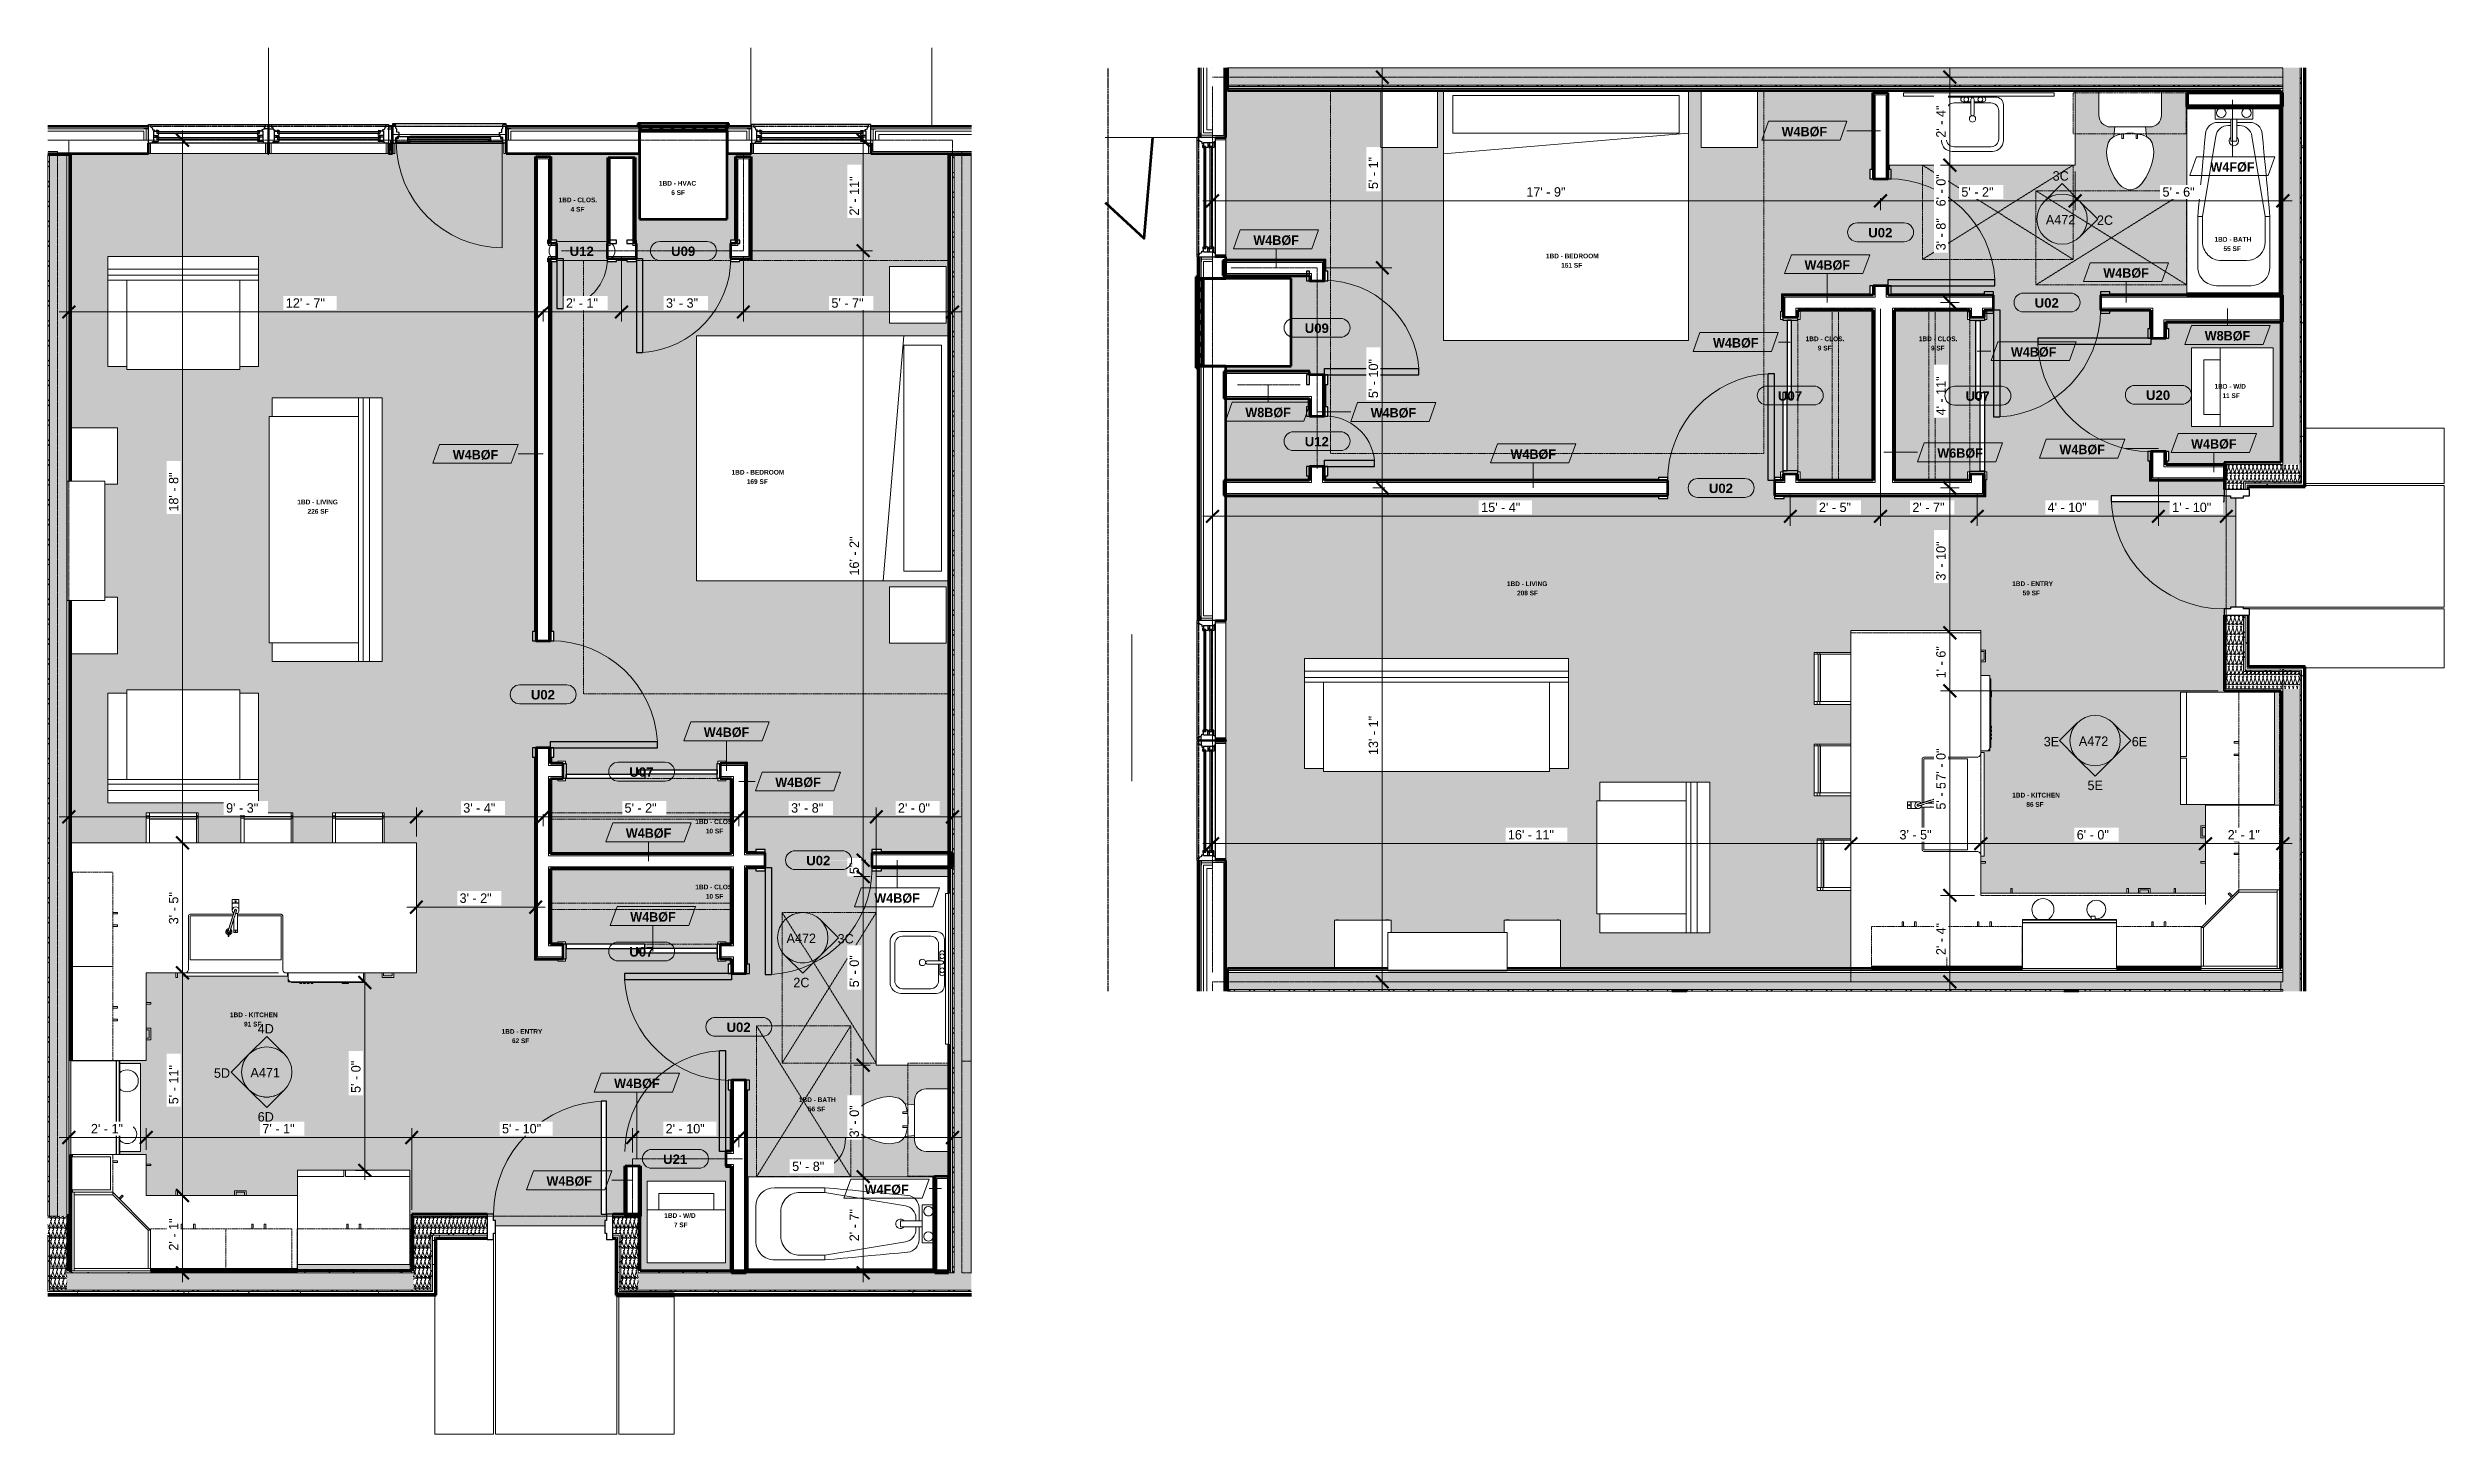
# Model space of a CAD drawing. Header units: inches. Extents: x 3011 to 5543, y -20 to 12119.
# Drawn here: x 4127 to 4890, y 10406 to 10848 of the extents above.
import ezdxf

# ---------------------------------------------------------------- set-up
doc = ezdxf.new("R2010")
doc.units = ezdxf.units.IN
doc.header["$MEASUREMENT"] = 0
for name, pattern in [('Dash', [0.25, 0.125, -0.125]), ('Dash 3_32_', [0.1875, 0.09375, -0.09375]), ('Double Dash 3_8_', [1, 0.375, -0.125, 0.125, -0.125, 0.125, -0.125]), ('Hidden 1_8_', [0.1875, 0.125, -0.0625])]:
    doc.linetypes.add(name, pattern=pattern)
for name, color, linetype, lineweight in [('0-2', 10, 'Continuous', 5), ('0-3', 50, 'Continuous', 9), ('0-4', 10, 'Double Dash 3_8_', 30), ('0-5', 250, 'Continuous', 18), ('0-6', 130, 'Continuous', 5), ('A-ANNO-DIMS', 211, 'Continuous', 9), ('A-ANNO-DIMS-32', 211, 'Continuous', 9), ('A-AREA-IDEN', 2, 'Continuous', 9), ('A-DETL-1', 90, 'Dash 3_32_', 18), ('A-DETL-HDLN-1', 50, 'Hidden 1_8_', 9), ('A-DOOR', 31, 'Continuous', 18), ('A-DOOR-1', 10, 'Continuous', 30), ('A-DOOR-2', 50, 'Continuous', 9), ('A-DOOR-3', 31, 'Continuous', 9), ('A-DOOR-4', 31, 'Continuous', 30), ('A-DOOR-FRAM-1', 50, 'Continuous', 9), ('A-DOOR-FRAM-2', 10, 'Continuous', 30), ('A-DOOR-FRAM-3', 31, 'Continuous', 30), ('A-DOOR-GLAZ-1', 50, 'Continuous', 9), ('A-DOOR-IDEN', 31, 'Continuous', 9), ('A-FLOR-2', 250, 'Continuous', 18), ('A-GENM', 5, 'Continuous', 9), ('A-GENM-1', 7, 'Continuous', 70), ('A-GENM-HDLN', 13, 'Dash', 9), ('A-GLAZ-1', 10, 'Continuous', 30), ('A-GLAZ-2', 50, 'Continuous', 9), ('A-WALL', 113, 'Continuous', 18), ('A-WALL-1', 113, 'Continuous', 70), ('A-WALL-2', 113, 'Continuous', 9), ('A-WALL-3', 250, 'Continuous', 18), ('A-WALL-4', 7, 'Continuous', 70), ('A-WALL-IDEN', 211, 'Continuous', 9), ('A-WALL-PATT-1', 50, 'Continuous', 9), ('A-WALL-PATT-2', 8, 'Continuous', 9), ('A-WALL-PATT-3', 253, 'Continuous', 9), ('C-PROP-LINE-1', 10, 'Double Dash 3_8_', 30), ('C-TOPO-1', 50, 'Continuous', 9), ('C-TOPO-MAJR-1', 130, 'Continuous', 90), ('G-ANNO-SYMB', 111, 'Continuous', 9), ('I-FURN', 30, 'Continuous', 9), ('I-FURN-HDLN', 30, 'Dash', 9), ('I-WALL', 2, 'Continuous', 18), ('I-WALL-1', 7, 'Continuous', 70), ('I-WALL-3', 2, 'Continuous', 70), ('P-SANR-FIXT', 6, 'Continuous', 9), ('Q-CASE', 31, 'Continuous', 9), ('Q-CASE-3', 31, 'Dash', 9), ('Q-CASE-HDLN', 31, 'Dash', 9), ('Q-SPCQ', 91, 'Continuous', 9), ('S-FNDN-1', 250, 'Continuous', 18)]:
    doc.layers.add(name, color=color, linetype=linetype, lineweight=lineweight)
doc.layers.add('A-AREA-PATT-1', color=255, linetype='Continuous', lineweight=9, transparency=1)
doc.styles.add('Arial_B', font='arialbd.ttf', dxfattribs={"height": 3})
doc.styles.add('Century Gothic', font='ufonts.com_century-gothic.ttf', dxfattribs={"height": 3})
doc.styles.add('Century Gothic_B', font='GOTHICB.TTF', dxfattribs={"height": 3})
doc.styles.add('Century Gothic_B_1', font='GOTHICB.TTF', dxfattribs={"height": 1.5})
doc.dimstyles.new('OD_1__HACK', dxfattribs={"dimscale": 12, "dimtxt": 3.132505, "dimasz": 0.333333, "dimexe": 0.25, "dimexo": 0.166667, "dimgap": 0.041667, "dimtad": 1, "dimdec": 0, "dimzin": 3, "dimdsep": 46, "dimlunit": 4, "dimtxsty": 'Century Gothic', "dimblk1": 'OBLIQUE', "dimblk2": 'OBLIQUE', "dimsah": 1, "dimcen": 0.09, "dimdle": 0.25, "dimazin": 0, "dimtfac": 1, "dimtdec": 4, "dimtix": 1, "dimtmove": 0, "dimatfit": 3, "dimfxl": 1, "dimtvp": 1, "dimtfill": 1, "dimfrac": 2, "dimtolj": 1, "dimtzin": 0, "dimarcsym": 2})
doc.dimstyles.new('OD_1__HACK_2', dxfattribs={"dimscale": 12, "dimtxt": 3.132505, "dimasz": 0.333333, "dimexe": 0.25, "dimexo": 0.166667, "dimgap": 0.041667, "dimtad": 1, "dimdec": 0, "dimzin": 3, "dimdsep": 46, "dimlunit": 4, "dimtxsty": 'Century Gothic', "dimblk1": 'OBLIQUE', "dimblk2": 'OBLIQUE', "dimsah": 1, "dimcen": 0.09, "dimdle": 0.25, "dimazin": 0, "dimtfac": 1, "dimtdec": 4, "dimtix": 1, "dimtmove": 1, "dimatfit": 3, "dimfxl": 1, "dimtvp": 1, "dimtfill": 1, "dimfrac": 2, "dimtolj": 1, "dimtzin": 0, "dimarcsym": 2})
doc.dimstyles.new('OD_1__HACK_2_1', dxfattribs={"dimscale": 12, "dimtxt": 3.132505, "dimasz": 0.333333, "dimexe": 0.25, "dimexo": 0.166667, "dimgap": 0.041667, "dimtad": 1, "dimdec": 0, "dimzin": 3, "dimdsep": 46, "dimlunit": 4, "dimtxsty": 'Century Gothic', "dimblk1": 'OBLIQUE', "dimblk2": 'OBLIQUE', "dimsah": 1, "dimcen": 0.09, "dimdle": 0.25, "dimazin": 0, "dimtfac": 1, "dimtdec": 4, "dimtix": 1, "dimtmove": 0, "dimatfit": 3, "dimfxl": 1, "dimtvp": 1, "dimtfill": 1, "dimfrac": 2, "dimtolj": 1, "dimtzin": 0, "dimarcsym": 2})
pattern_1 = [(0, (0, 0), (10.24, 2.56), [0.422, -7.258, 0.422, -7.258, -40.96]), (0, (0, 0), (10.24, 2.56), [-15.36, 0.422, -14.938, 0.422, -7.258, -17.92]), (0, (0, 0), (10.24, 2.56), [-38.4, 0.422, -4.698, 0.422, -12.378]), (120, (3.84, 1.28), (-7.33702503, 7.58810013), [0.422, -7.258, 0.422, -7.258, -40.96]), (120, (3.84, 1.28), (-7.33702503, 7.58810013), [-15.36, 0.422, -14.938, 0.422, -7.258, -17.92]), (120, (3.84, 1.28), (-7.33702503, 7.58810013), [-38.4, 0.422, -4.698, 0.422, -12.378]), (240, (5.12, 6.4), (-2.90297497, -10.14810013), [0.422, -7.258, 0.422, -7.258, -40.96]), (240, (5.12, 6.4), (-2.90297497, -10.14810013), [-15.36, 0.422, -14.938, 0.422, -7.258, -17.92]), (240, (5.12, 6.4), (-2.90297497, -10.14810013), [-38.4, 0.422, -4.698, 0.422, -12.378])]
pattern_2 = [(45, (0, 0), (-3.1678384, 3.1678384), []), (45, (0, 4.8), (-3.1678384, 3.1678384), [])]
pattern_3 = [(161.57, (0.16, 0.16), (-1.279773737, -0.000426766), [0, -9.107, 1.011, 0]), (18.43, (-0.16, 0.16), (-1.279773737, 0.000426766), [0, -9.107, 1.011, 0]), (108.43, (0.16, 0.16), (0.639452382, -3.199964008), [3.035, -7.083]), (71.57, (-0.16, 0.16), (0.639452382, 3.199964008), [3.035, -7.083])]

msp = doc.modelspace()

# ---------------------------------------------------------------- texts
at = {"layer": 'A-AREA-IDEN', "char_height": 1.5, "attachment_point": 1, "style": 'Century Gothic_B_1'}
for s, insert, width in [('1BD - HVAC', (4321.47, 10805.17), 13.938), ('1BD - CLOS.', (4289.49, 10799.88), 13.837), ('4 SF', (4293.36, 10796.91), 4.444), ('6 SF', (4325.39, 10802.21), 4.444), ('1BD - BEDROOM', (4603.88, 10782.02), 18.887), ('1BD - BATH', (4816.76, 10787.31), 12.726), ('55 SF', (4819.63, 10784.35), 5.757), ('151 SF', (4608.75, 10779.06), 7.07), ('1BD - W/D', (4816.76, 10740.51), 11.918), ('11 SF', (4819.3, 10737.55), 5.757), ('1BD - LIVING', (4206.34, 10703.68), 14.948), ('226 SF', (4209.59, 10700.71), 7.07), ('1BD - ENTRY', (4752.35, 10677.68), 13.837), ('59 SF', (4755.68, 10674.72), 5.757), ('1BD - ENTRY', (4271.34, 10535.12), 13.837), ('62 SF', (4274.67, 10532.16), 5.757), ('1BD - BATH', (4366.02, 10513.4), 12.726), ('56 SF', (4368.89, 10510.44), 5.757), ('1BD - W/D', (4323.15, 10476.52), 11.918), ('7 SF', (4326.23, 10473.55), 4.444)]:
    msp.add_mtext(s, dxfattribs=dict(at, insert=insert, width=width))
at = {"layer": 'A-DOOR-IDEN', "char_height": 3, "width": 9.393, "attachment_point": 1, "style": 'Arial_B'}
for s, insert in [('U02', (4706.52, 10790.2)), ('U02', (4759.52, 10767.83)), ('U20', (4794.97, 10738.45)), ('U02', (4280.67, 10643.09)), ('U07', (4312.04, 10618.47)), ('U07', (4312.04, 10561.22)), ('U02', (4342.99, 10537.22))]:
    msp.add_mtext(s, dxfattribs=dict(at, insert=insert))
at = {"layer": 'A-WALL-IDEN', "char_height": 3, "width": 17.372, "attachment_point": 1, "style": 'Century Gothic_B'}
for s, insert in [('W4BØF', (4678.95, 10822.39)), ('W4BØF', (4510.75, 10787.81)), ('W4BØF', (4686.24, 10779.91)), ('W4BØF', (4781.38, 10777.38)), ('W4BØF', (4657.1, 10755.13)), ('W4BØF', (4751.96, 10752.23)), ('W8BØF', (4813.67, 10757.39)), ('W8BØF', (4508.19, 10732.96)), ('W4BØF', (4592.62, 10719.68)), ('W4BØF', (4767.4, 10721.17)), ('W4BØF', (4809.33, 10722.95)), ('W4BØF', (4255.82, 10719.51)), ('W4BØF', (4312.33, 10572.36)), ('W4BØF', (4307.2, 10519.35))]:
    msp.add_mtext(s, dxfattribs=dict(at, insert=insert))
at = {"layer": 'G-ANNO-SYMB', "char_height": 3, "attachment_point": 1, "style": 'Century Gothic'}
for s, insert, width in [('3E', (4762.4, 10628.16), 5.555), ('A472', (4773.58, 10628.29), 12.221), ('6E', (4790.44, 10628.16), 5.555), ('5E', (4776.34, 10614.22), 5.555), ('A472', (4362.09, 10565.53), 12.221), ('3C', (4378.36, 10565.4), 6.969), ('2C', (4364.27, 10551.46), 6.969), ('4D', (4193.71, 10536.73), 6.666), ('5D', (4179.77, 10522.63), 6.666), ('A471', (4191.41, 10522.77), 12.221), ('6D', (4193.71, 10508.69), 6.666)]:
    msp.add_mtext(s, dxfattribs=dict(at, insert=insert, width=width))

# ---------------------------------------------------------------- blocks, each defined once
blk = doc.blocks.new('Window-Double_Hung-Andersen-400_Series-Tilt_Wash - DOUBLE HUNG - COTTAGE - 1ST FLOOR-2889437-1ST FLOOR - 1BD B - ADA TYPE B')
at = {"layer": 'A-GLAZ-1'}
for p, q in [((-19.01, 0.94), (19.01, 0.94)), ((-19.01, -4.94), (-19.01, 0.94)), ((-17.67, 0.66), (-18, 0.94)), ((-17.67, 0.66), (-17.67, 0.44)), ((-17.67, 0.44), (-15.86, 0.44)), ((-17.42, -2.87), (-17.42, 0.44)), ((-15.86, 0.44), (-15.7, -0.19)), ((15.86, 0.44), (15.7, -0.19)), ((17.67, 0.44), (15.86, 0.44)), ((17.42, -2.87), (17.42, 0.44)), ((17.67, 0.66), (18, 0.94)), ((17.67, 0.66), (17.67, 0.44)), ((19.01, 0.94), (19.01, -4.94)), ((-19.01, -3.56), (-20.51, -3.56)), ((19.01, -4.94), (-19.01, -4.94)), ((-18.2, -4.13), (-17.92, -4.13)), ((-18.2, -4.94), (-18.2, -4.13)), ((-17.92, -4.13), (-17.61, -3.31)), ((-17.61, -3.31), (-17.14, -3.31)), ((-17.42, -0.94), (-16.57, -0.94)), ((-17.42, -1.5), (-15.86, -1.5)), ((-17.42, -2.87), (-16.57, -2.87)), ((-17.14, -3.31), (-17.14, -2.87)), ((-16.57, -0.81), (-16.57, -1.16)), ((-15.7, -0.81), (-16.57, -0.81)), ((-15.86, -1.16), (-16.57, -1.16)), ((-16.57, -2.75), (-16.57, -3.09)), ((-15.7, -2.75), (-16.57, -2.75)), ((-15.86, -3.09), (-16.57, -3.09)), ((-16.29, -0.81), (-16.29, -0.19)), ((-15.7, -0.19), (-16.29, -0.19)), ((-16.29, -2.75), (-16.29, -2.13)), ((-15.7, -2.13), (-16.29, -2.13)), ((-15.86, -1.16), (-15.7, -0.81)), ((-15.86, -1.5), (-15.7, -2.13)), ((-15.86, -3.09), (-15.7, -2.75)), ((15.7, -0.19), (16.29, -0.19)), ((15.86, -1.16), (15.7, -0.81)), ((15.7, -0.81), (16.57, -0.81)), ((15.86, -1.5), (15.7, -2.13)), ((15.7, -2.13), (16.29, -2.13)), ((15.86, -3.09), (15.7, -2.75)), ((15.7, -2.75), (16.57, -2.75)), ((15.86, -1.16), (16.57, -1.16)), ((17.42, -1.5), (15.86, -1.5)), ((15.86, -3.09), (16.57, -3.09)), ((16.29, -0.81), (16.29, -0.19)), ((16.29, -2.75), (16.29, -2.13)), ((16.57, -0.81), (16.57, -1.16)), ((17.42, -0.94), (16.57, -0.94)), ((16.57, -2.75), (16.57, -3.09)), ((17.42, -2.87), (16.57, -2.87)), ((17.14, -3.31), (17.14, -2.87)), ((17.61, -3.31), (17.14, -3.31)), ((17.92, -4.13), (17.61, -3.31)), ((18.2, -4.13), (17.92, -4.13)), ((18.2, -4.94), (18.2, -4.13)), ((19.01, -3.56), (20.51, -3.56))]:
    blk.add_line(p, q, dxfattribs=at)
at = {"layer": 'A-GLAZ-2'}
for p, q in [((-18.95, 4.31), (18.95, 4.31)), ((-18.95, 0.94), (-18.95, 4.31)), ((18.95, 0.94), (-18.95, 0.94)), ((-18.32, 0.94), (-18.32, 4.31)), ((18.32, 0.94), (18.32, 4.31)), ((18.95, 4.31), (18.95, 0.94)), ((-16.29, -0.31), (-15.7, -0.31)), ((-16.29, -0.69), (-15.7, -0.69)), ((-16.29, -2.25), (-15.7, -2.25)), ((-16.29, -2.63), (-15.7, -2.63)), ((-15.82, -0.69), (-15.82, -0.31)), ((-15.82, -2.63), (-15.82, -2.25)), ((-15.7, -0.19), (15.7, -0.19)), ((-15.7, -0.31), (15.7, -0.31)), ((-15.7, -0.69), (15.7, -0.69)), ((-15.7, -0.81), (15.7, -0.81)), ((-15.7, -2.13), (15.7, -2.13)), ((-15.7, -2.25), (15.7, -2.25)), ((-15.7, -2.63), (15.7, -2.63)), ((-15.7, -2.75), (15.7, -2.75)), ((16.29, -0.31), (15.7, -0.31)), ((16.29, -0.69), (15.7, -0.69)), ((16.29, -2.25), (15.7, -2.25)), ((16.29, -2.63), (15.7, -2.63)), ((15.82, -0.69), (15.82, -0.31)), ((15.82, -2.63), (15.82, -2.25))]:
    blk.add_line(p, q, dxfattribs=at)
blk = doc.blocks.new('Door-Inswing-Andersen-400_Series-Single - 3_ 0-1_8_ x 7_ 11 1_2_ - 1ST FLOOR-2896373-1ST FLOOR - 1BD B - ADA TYPE B')
at = {"layer": 'A-DOOR-1'}
for p, q in [((-16.26, 0.54), (-16.87, 0.53)), ((-16.87, 0.53), (-16.87, -0.53)), ((-16.26, 1.19), (-16.26, 0.54)), ((-16.26, 1.19), (-12.44, 1.19)), ((-13.19, 0.78), (-12.44, 0.78)), ((-13.19, -0.53), (-13.19, 0.78)), ((-12.44, 0.03), (-13.19, 0.03)), ((-12.44, 0.87), (-12.47, 1.19)), ((12.44, 1.19), (-12.44, 1.19)), ((-12.44, 0.78), (-12.44, 0.87)), ((-12.44, -0.03), (-12.44, 0.03)), ((16.26, 1.19), (12.44, 1.19)), ((12.44, 0.87), (12.47, 1.19)), ((12.44, 0.78), (12.44, 0.87)), ((13.19, 0.78), (12.44, 0.78)), ((12.44, 0.03), (13.19, 0.03)), ((12.44, -0.03), (12.44, 0.03)), ((13.19, -0.53), (13.19, 0.78)), ((16.26, 1.19), (16.26, 0.54)), ((16.26, 0.54), (16.87, 0.53)), ((16.87, 0.53), (16.87, -0.53)), ((-16.87, -0.53), (-12.44, -0.53)), ((-13.19, -0.47), (-12.67, -0.47)), ((-13.19, -0.53), (-13.19, -0.47)), ((-12.67, -0.47), (-12.47, -0.22)), ((-12.47, -0.22), (-12.44, -0.03)), ((12.44, -0.53), (-12.44, -0.53)), ((12.47, -0.22), (12.44, -0.03)), ((16.87, -0.53), (12.44, -0.53)), ((12.67, -0.47), (12.47, -0.22)), ((13.19, -0.47), (12.67, -0.47)), ((13.19, -0.53), (13.19, -0.47))]:
    blk.add_line(p, q, dxfattribs=at)
at = {"layer": 'A-DOOR-2'}
blk.add_line((16.87, -0.53), (16.87, -34.28), dxfattribs=at)
blk.add_arc((16.87, -0.53), 33.75, 180, 270, dxfattribs=at)
at = {"layer": 'A-DOOR-FRAM-1'}
for p, q in [((-17.31, -1), (-17.94, -1)), ((-17.94, -1), (-17.94, -4.31)), ((-17.94, -4.31), (-17.31, -4.31)), ((-17.31, -4.31), (-17.31, -1)), ((17.94, -1), (17.31, -1)), ((17.31, -1), (17.31, -4.31)), ((17.31, -4.31), (17.94, -4.31)), ((17.94, -4.31), (17.94, -1))]:
    blk.add_line(p, q, dxfattribs=at)
at = {"layer": 'A-DOOR-FRAM-2'}
for p, q in [((-19.69, 3.56), (-18.06, 3.56)), ((18.06, 5.22), (-18.06, 5.22)), ((-18.06, 5.22), (-18.06, 4.31)), ((-18.06, 4.87), (-18.06, -1)), ((-18.06, 4.87), (-17.03, 4.87)), ((-17.03, 3.75), (-17.03, 4.87)), ((-16.69, 3.51), (-17.03, 3.75)), ((-17.03, 0.78), (-16.45, 0.78)), ((-17.03, -1), (-17.03, 0.78)), ((-16.69, 2.51), (-16.69, 3.51)), ((-16, 2.36), (-16.69, 2.51)), ((-16.45, 0.78), (-16.45, 1.22)), ((-16.45, 1.22), (-16, 1.22)), ((-16, 1.22), (-16, 2.36)), ((16, 2.36), (16.69, 2.51)), ((16, 1.22), (16, 2.36)), ((16.45, 1.22), (16, 1.22)), ((16.45, 0.78), (16.45, 1.22)), ((17.03, 0.78), (16.45, 0.78)), ((16.69, 3.51), (17.03, 3.75)), ((16.69, 2.51), (16.69, 3.51)), ((17.03, 3.75), (17.03, 4.87)), ((18.06, 4.87), (17.03, 4.87)), ((17.03, -1), (17.03, 0.78)), ((18.06, 4.31), (18.06, 5.22)), ((18.06, 4.87), (18.06, -1)), ((19.69, 3.56), (18.06, 3.56)), ((-17.69, -1), (-18.06, -1)), ((-18.06, -1), (-17.03, -1)), ((-18.06, -1), (-17.94, -1)), ((-17.31, -1), (17.31, -1)), ((18.06, -1), (17.03, -1)), ((17.94, -1), (18.06, -1))]:
    blk.add_line(p, q, dxfattribs=at)
at = {"layer": 'A-DOOR-GLAZ-1'}
for p, q in [((-12.44, 0.62), (-13.19, 0.62)), ((-13.19, 0.19), (-12.44, 0.19)), ((-12.98, 0.62), (-12.98, 0.19)), ((12.44, 0.78), (-12.44, 0.78)), ((12.44, 0.62), (-12.44, 0.62)), ((12.44, 0.19), (-12.44, 0.19)), ((12.44, 0.03), (-12.44, 0.03)), ((12.44, 0.62), (13.19, 0.62)), ((13.19, 0.19), (12.44, 0.19)), ((12.98, 0.62), (12.98, 0.19))]:
    blk.add_line(p, q, dxfattribs=at)
blk = doc.blocks.new('Window-Double_Hung-Andersen-400_Series-Tilt_Wash - DOUBLE HUNG - COTTAGE - 1ST FLOOR-2889518-1ST FLOOR - 1BD B - ADA TYPE B')
at = {"layer": 'A-GLAZ-1'}
for p, q in [((-19.01, 3.56), (-20.51, 3.56)), ((19.01, 4.94), (-19.01, 4.94)), ((-19.01, 4.94), (-19.01, -0.94)), ((-18.2, 4.94), (-18.2, 4.12)), ((-18.2, 4.12), (-17.92, 4.12)), ((-17.92, 4.12), (-17.61, 3.31)), ((-17.61, 3.31), (-17.14, 3.31)), ((-17.42, 2.87), (-16.57, 2.87)), ((-17.42, 2.87), (-17.42, -0.44)), ((-17.42, 1.5), (-15.86, 1.5)), ((-17.42, 0.94), (-16.57, 0.94)), ((-17.14, 3.31), (-17.14, 2.87)), ((-15.86, 3.09), (-16.57, 3.09)), ((-16.57, 2.75), (-16.57, 3.09)), ((-15.7, 2.75), (-16.57, 2.75)), ((-15.86, 1.16), (-16.57, 1.16)), ((-16.57, 0.81), (-16.57, 1.16)), ((-15.7, 0.81), (-16.57, 0.81)), ((-16.29, 2.75), (-16.29, 2.12)), ((-15.7, 2.12), (-16.29, 2.12)), ((-16.29, 0.81), (-16.29, 0.19)), ((-15.7, 0.19), (-16.29, 0.19)), ((-15.86, 3.09), (-15.7, 2.75)), ((-15.86, 1.5), (-15.7, 2.12)), ((-15.86, 1.16), (-15.7, 0.81)), ((-15.86, -0.44), (-15.7, 0.19)), ((15.86, 3.09), (15.7, 2.75)), ((15.7, 2.75), (16.57, 2.75)), ((15.7, 2.12), (16.29, 2.12)), ((15.86, 1.5), (15.7, 2.12)), ((15.86, 1.16), (15.7, 0.81)), ((15.7, 0.81), (16.57, 0.81)), ((15.7, 0.19), (16.29, 0.19)), ((15.86, -0.44), (15.7, 0.19)), ((15.86, 3.09), (16.57, 3.09)), ((17.42, 1.5), (15.86, 1.5)), ((15.86, 1.16), (16.57, 1.16)), ((16.29, 2.75), (16.29, 2.12)), ((16.29, 0.81), (16.29, 0.19)), ((16.57, 2.75), (16.57, 3.09)), ((17.42, 2.87), (16.57, 2.87)), ((16.57, 0.81), (16.57, 1.16)), ((17.42, 0.94), (16.57, 0.94)), ((17.14, 3.31), (17.14, 2.87)), ((17.61, 3.31), (17.14, 3.31)), ((17.42, 2.87), (17.42, -0.44)), ((17.92, 4.12), (17.61, 3.31)), ((18.2, 4.12), (17.92, 4.12)), ((18.2, 4.94), (18.2, 4.12)), ((19.01, -0.94), (19.01, 4.94)), ((19.01, 3.56), (20.51, 3.56)), ((-19.01, -0.94), (19.01, -0.94)), ((-17.67, -0.66), (-18, -0.94)), ((-17.67, -0.66), (-17.67, -0.44)), ((-17.67, -0.44), (-15.86, -0.44)), ((17.67, -0.44), (15.86, -0.44)), ((17.67, -0.66), (17.67, -0.44)), ((17.67, -0.66), (18, -0.94))]:
    blk.add_line(p, q, dxfattribs=at)
at = {"layer": 'A-GLAZ-2'}
for p, q in [((-16.29, 2.62), (-15.7, 2.62)), ((-16.29, 2.25), (-15.7, 2.25)), ((-16.29, 0.69), (-15.7, 0.69)), ((-16.29, 0.31), (-15.7, 0.31)), ((-15.82, 2.62), (-15.82, 2.25)), ((-15.82, 0.69), (-15.82, 0.31)), ((-15.7, 2.75), (15.7, 2.75)), ((-15.7, 2.62), (15.7, 2.62)), ((-15.7, 2.25), (15.7, 2.25)), ((-15.7, 2.12), (15.7, 2.12)), ((-15.7, 0.81), (15.7, 0.81)), ((-15.7, 0.69), (15.7, 0.69)), ((-15.7, 0.31), (15.7, 0.31)), ((-15.7, 0.19), (15.7, 0.19)), ((16.29, 2.62), (15.7, 2.62)), ((16.29, 2.25), (15.7, 2.25)), ((16.29, 0.69), (15.7, 0.69)), ((16.29, 0.31), (15.7, 0.31)), ((15.82, 2.62), (15.82, 2.25)), ((15.82, 0.69), (15.82, 0.31)), ((18.95, -0.94), (-18.95, -0.94)), ((-18.95, -0.94), (-18.95, -4.31)), ((-18.95, -4.31), (18.95, -4.31)), ((-18.32, -0.94), (-18.32, -4.31)), ((18.32, -0.94), (18.32, -4.31)), ((18.95, -4.31), (18.95, -0.94))]:
    blk.add_line(p, q, dxfattribs=at)
blk = doc.blocks.new('V-Series_EWC4_SPVU_RFA_2015 - 1ST FLOOR-2484708-1ST FLOOR - 1BD B - ADA TYPE B')
at = {"layer": 'A-GENM-1'}
for p, q in [((-3018.92, 10823.49), (-3019.49, 10823.49)), ((-3019.49, 10823.49), (-3019.49, 10822.49)), ((-3019.49, 10822.49), (-3018.92, 10822.49)), ((-2991.05, 10823.49), (-3018.92, 10823.49)), ((-3018.92, 10823.49), (-3018.92, 10822.49)), ((-3018.92, 10822.49), (-3018.92, 10823.49)), ((-3018.92, 10822.49), (-2991.05, 10822.49)), ((-3018.92, 10822.49), (-3018.92, 10793.05)), ((-3018.49, 10822.49), (-3018.92, 10822.49)), ((-3018.49, 10821.49), (-3018.49, 10822.49)), ((-3015.69, 10821.49), (-3018.49, 10821.49)), ((-3015.19, 10822.49), (-3015.69, 10822.49)), ((-3015.69, 10822.49), (-3015.69, 10821.49)), ((-3015.19, 10821.49), (-3015.19, 10822.49)), ((-3012.2, 10821.49), (-3015.19, 10821.49)), ((-3011.7, 10822.49), (-3012.2, 10822.49)), ((-3012.2, 10822.49), (-3012.2, 10821.49)), ((-3011.7, 10821.49), (-3011.7, 10822.49)), ((-3008.72, 10821.49), (-3011.7, 10821.49)), ((-3008.22, 10822.49), (-3008.72, 10822.49)), ((-3008.72, 10822.49), (-3008.72, 10821.49)), ((-3008.22, 10821.49), (-3008.22, 10822.49)), ((-3005.24, 10821.49), (-3008.22, 10821.49)), ((-3004.74, 10822.49), (-3005.24, 10822.49)), ((-3005.24, 10822.49), (-3005.24, 10821.49)), ((-3004.74, 10821.49), (-3004.74, 10822.49)), ((-3001.75, 10821.49), (-3004.74, 10821.49)), ((-3001.25, 10822.49), (-3001.75, 10822.49)), ((-3001.75, 10822.49), (-3001.75, 10821.49)), ((-3001.25, 10821.49), (-3001.25, 10822.49)), ((-2998.27, 10821.49), (-3001.25, 10821.49)), ((-2997.77, 10822.49), (-2998.27, 10822.49)), ((-2998.27, 10822.49), (-2998.27, 10821.49)), ((-2997.77, 10821.49), (-2997.77, 10822.49)), ((-2994.78, 10821.49), (-2997.77, 10821.49)), ((-2994.28, 10822.49), (-2994.78, 10822.49)), ((-2994.78, 10822.49), (-2994.78, 10821.49)), ((-2994.28, 10821.49), (-2994.28, 10822.49)), ((-2991.49, 10821.49), (-2994.28, 10821.49)), ((-2991.05, 10822.49), (-2991.49, 10822.49)), ((-2991.49, 10822.49), (-2991.49, 10821.49)), ((-2991.05, 10822.49), (-2991.05, 10823.49)), ((-2990.49, 10823.49), (-2991.05, 10823.49)), ((-2991.05, 10823.49), (-2991.05, 10822.49)), ((-2991.05, 10822.49), (-2990.49, 10822.49)), ((-2991.05, 10793.05), (-2991.05, 10822.49)), ((-2990.49, 10822.49), (-2990.49, 10823.49)), ((-3018.92, 10793.05), (-2991.05, 10793.05))]:
    blk.add_line(p, q, dxfattribs=at)
blk = doc.blocks.new('Family - ___-2835903-1ST FLOOR - 1BD B - ADA TYPE B')
at = {"layer": 'C-PROP-LINE-1'}
blk.add_line((-2913.3, 10822.49), (-3207.33, 10822.49), dxfattribs=at)
blk = doc.blocks.new('CTR - 1st Phase - Shell_rvt-6-1ST FLOOR - 1BD B - ADA TYPE B')
at = {"layer": 'A-FLOR-2'}
for p, q in [((-3137.12, 10847.52), (-3137.12, 10822.49)), ((-2983.52, 10822.49), (-2983.52, 10847.52)), ((-2925.92, 10847.52), (-2925.92, 10822.49)), ((-3061.46, 10819.99), (-3097.59, 10819.99))]:
    blk.add_line(p, q, dxfattribs=at)
at = {"layer": 'A-WALL-3'}
for p, q in [((-3176.09, 10821.74), (-3207.33, 10821.74)), ((-3176.84, 10820.99), (-3207.33, 10820.99)), ((-3176.84, 10818.18), (-3176.84, 10820.99)), ((-3176.09, 10818.18), (-3176.09, 10821.74)), ((-3097.59, 10822.49), (-3061.46, 10822.49)), ((-3061.46, 10819.99), (-3097.59, 10819.99)), ((-3060.71, 10821.74), (-3060.71, 10818.18)), ((-2984.09, 10821.74), (-3060.71, 10821.74)), ((-3059.96, 10820.99), (-3059.96, 10818.18)), ((-3018.92, 10820.99), (-3059.96, 10820.99)), ((-2984.84, 10820.99), (-2991.05, 10820.99)), ((-2984.84, 10818.18), (-2984.84, 10820.99)), ((-2984.09, 10818.18), (-2984.09, 10821.74)), ((-2944.56, 10821.74), (-2944.56, 10818.18)), ((-2913.3, 10821.74), (-2944.56, 10821.74)), ((-2943.81, 10820.99), (-2943.81, 10818.18)), ((-2913.3, 10820.99), (-2943.81, 10820.99)), ((-2942.81, 10819.99), (-2942.81, 10818.18)), ((-2913.3, 10819.99), (-2942.81, 10819.99)), ((-3176.84, 10818.18), (-3207.33, 10818.18)), ((-3176.09, 10818.18), (-3176.84, 10818.18)), ((-3175.34, 10818.18), (-3176.09, 10818.18)), ((-3175.27, 10813.86), (-3175.34, 10813.86)), ((-3137.31, 10813.86), (-3137.37, 10813.86)), ((-3136.94, 10818.18), (-3137.31, 10818.18)), ((-3136.87, 10813.86), (-3136.94, 10813.86)), ((-3098.91, 10813.86), (-3098.97, 10813.86)), ((-3098.29, 10818.18), (-3098.91, 10818.18)), ((-3098.29, 10818.18), (-3098.21, 10818.18)), ((-3098.29, 10818.18), (-3098.29, 10814.49)), ((-3098.29, 10814.49), (-3098.21, 10814.49)), ((-3098.21, 10814.49), (-3098.21, 10818.18)), ((-3097.59, 10818.18), (-3098.21, 10818.18)), ((-3060.71, 10818.18), (-3061.46, 10818.18)), ((-3059.96, 10818.18), (-3060.71, 10818.18)), ((-3018.92, 10818.18), (-3059.96, 10818.18)), ((-2984.84, 10818.18), (-2991.05, 10818.18)), ((-2984.09, 10818.18), (-2984.84, 10818.18)), ((-2983.34, 10818.18), (-2984.09, 10818.18)), ((-2983.27, 10813.86), (-2983.34, 10813.86)), ((-2945.31, 10813.86), (-2945.37, 10813.86)), ((-2944.69, 10818.18), (-2945.31, 10818.18)), ((-2944.69, 10818.18), (-2944.56, 10818.18)), ((-2944.69, 10818.18), (-2944.69, 10814.49)), ((-2944.69, 10814.49), (-2913.3, 10814.49)), ((-2944.56, 10818.18), (-2943.81, 10818.18)), ((-2943.81, 10818.18), (-2942.81, 10818.18))]:
    blk.add_line(p, q, dxfattribs=at)
at = {"layer": 'A-WALL-4'}
for p, q in [((-3175.34, 10822.49), (-3207.33, 10822.49)), ((-3136.94, 10822.49), (-3137.31, 10822.49)), ((-3097.59, 10822.49), (-3098.91, 10822.49)), ((-3097.59, 10813.86), (-3097.59, 10822.49)), ((-2983.34, 10822.49), (-3061.46, 10822.49)), ((-3061.46, 10822.49), (-3061.46, 10813.86)), ((-3018.92, 10813.86), (-3018.92, 10820.99)), ((-3018.92, 10820.99), (-2991.05, 10820.99)), ((-2991.05, 10820.99), (-2991.05, 10813.86)), ((-2913.3, 10822.49), (-2945.31, 10822.49)), ((-3207.33, 10813.86), (-3175.34, 10813.86)), ((-3175.34, 10813.86), (-3175.34, 10817.24)), ((-3137.31, 10817.24), (-3137.31, 10813.86)), ((-3137.31, 10813.86), (-3136.94, 10813.86)), ((-3136.94, 10813.86), (-3136.94, 10817.24)), ((-3098.91, 10817.24), (-3098.91, 10813.86)), ((-3098.91, 10813.86), (-3097.59, 10813.86)), ((-3061.46, 10813.86), (-3018.92, 10813.86)), ((-2991.05, 10813.86), (-2983.34, 10813.86)), ((-2983.34, 10813.86), (-2983.34, 10817.24)), ((-2945.31, 10817.24), (-2945.31, 10813.86)), ((-2945.31, 10813.86), (-2913.3, 10813.86))]:
    blk.add_line(p, q, dxfattribs=at)
at = {"layer": '0-3', "rotation": 180}
for p in [(-3156.32, 10818.18), (-3117.92, 10818.18)]:
    blk.add_blockref('Window-Double_Hung-Andersen-400_Series-Tilt_Wash - DOUBLE HUNG - COTTAGE - 1ST FLOOR-2889437-1ST FLOOR - 1BD B - ADA TYPE B', p, dxfattribs=at)
at = {"layer": '0-3'}
for name, p in [('Door-Inswing-Andersen-400_Series-Single - 3_ 0-1_8_ x 7_ 11 1_2_ - 1ST FLOOR-2896373-1ST FLOOR - 1BD B - ADA TYPE B', (-3079.52, 10818.18)), ('V-Series_EWC4_SPVU_RFA_2015 - 1ST FLOOR-2484708-1ST FLOOR - 1BD B - ADA TYPE B', (0, 0)), ('Window-Double_Hung-Andersen-400_Series-Tilt_Wash - DOUBLE HUNG - COTTAGE - 1ST FLOOR-2889518-1ST FLOOR - 1BD B - ADA TYPE B', (-2964.32, 10818.18))]:
    blk.add_blockref(name, p, dxfattribs=at)
at = {"layer": '0-4'}
blk.add_blockref('Family - ___-2835903-1ST FLOOR - 1BD B - ADA TYPE B', (0, 0), dxfattribs=at)
blk = doc.blocks.new('HOLLOW METAL - UNIT DOOR-2191979-1ST FLOOR - 1BD B - ADA TYPE B')
at = {"layer": 'A-DOOR-1'}
for p, q in [((18, 40.125), (16.25, 40.125)), ((16.25, 40.125), (16.25, 4.125)), ((18, 4.125), (18, 40.125)), ((16.25, 4.125), (18, 4.125))]:
    blk.add_line(p, q, dxfattribs=at)
at = {"layer": 'A-DOOR-2'}
blk.add_arc((18, 4.125), 36, 90, 180, dxfattribs=at)
at = {"layer": 'A-DOOR-FRAM-2'}
for p, q in [((-18, 4.125), (-20, 4.125)), ((-20, 4.125), (-20, -3.875)), ((-18, 2.1875), (-18, 4.125)), ((-17.375, 2.1875), (-18, 2.1875)), ((-17.375, -1.9375), (-17.375, 2.1875)), ((18, 2.1875), (17.375, 2.1875)), ((17.375, 2.1875), (17.375, -1.9375)), ((18, 4.125), (18, 2.1875)), ((20, 4.125), (18, 4.125)), ((20, -3.875), (20, 4.125)), ((-20, -3.875), (-18, -3.875)), ((-18, -3.875), (-18, -1.9375)), ((-18, -1.9375), (-17.375, -1.9375)), ((17.375, -1.9375), (18, -1.9375)), ((18, -1.9375), (18, -3.875)), ((18, -3.875), (20, -3.875))]:
    blk.add_line(p, q, dxfattribs=at)
blk = doc.blocks.new('CTR - 1st Phase - Common Walls_rvt-6-1ST FLOOR - 1BD B - ADA TYPE B')
at = {"layer": 'A-WALL-PATT-1'}
h = blk.add_hatch(dxfattribs=at)
h.set_pattern_fill('FP_1', color=256, style=0, pattern_type=2)
h.set_pattern_definition(pattern_1)
h.paths.add_polyline_path([(-3200.7, 10476.16), (-3200.07, 10476.16), (-3200.07, 10671.61), (-3200.7, 10671.61), (-3200.7, 10488.92)], flags=0)
h.paths.add_polyline_path([(-3200.07, 10709.61), (-3200.07, 10813.49), (-3200.7, 10813.49), (-3200.7, 10709.61)], flags=0)
h = blk.add_hatch(dxfattribs=at)
h.set_pattern_fill('FP_1', color=256, style=0, pattern_type=2)
h.set_pattern_definition(pattern_1)
h.paths.add_polyline_path([(-2919.95, 10457.54), (-2919.95, 10813.49), (-2920.57, 10813.49), (-2920.57, 10457.54)], flags=0)
h = blk.add_hatch(dxfattribs=at)
h.set_pattern_fill('FP_1', color=256, style=0, pattern_type=2)
h.set_pattern_definition(pattern_1)
h.paths.add_polyline_path([(-2919.32, 10457.54), (-2919.32, 10813.49), (-2919.95, 10813.49), (-2919.95, 10457.54)], flags=0)
h = blk.add_hatch(dxfattribs=at)
h.set_pattern_fill('FP_1', color=256, style=0, pattern_type=2)
h.set_pattern_definition(pattern_1)
h.paths.add_polyline_path([(-3201.32, 10457.54), (-3200.7, 10457.54), (-3200.7, 10475.54), (-3201.32, 10475.54), (-3201.32, 10458.16)], flags=0)
h = blk.add_hatch(dxfattribs=at)
h.set_pattern_fill('FP_1', color=256, style=0, pattern_type=2)
h.set_pattern_definition(pattern_1)
h.paths.add_polyline_path([(-3090.87, 10457.54), (-3090.87, 10476.16), (-3091.5, 10476.16), (-3091.5, 10457.54)], flags=0)
h = blk.add_hatch(dxfattribs=at)
h.set_pattern_fill('FP_1', color=256, style=0, pattern_type=2)
h.set_pattern_definition(pattern_1)
h.paths.add_polyline_path([(-3023.52, 10475.54), (-3019.4, 10475.54), (-3019.4, 10476.16), (-3022.9, 10476.16), (-3023.34, 10475.72)], flags=0)
h.paths.add_polyline_path([(-3023.56, 10475.54), (-3023.52, 10475.54), (-3023.52, 10476.16), (-3027.42, 10476.16), (-3027.42, 10475.54), (-3024.9, 10475.54)], flags=0)
h.paths.add_polyline_path([(-3067.42, 10475.54), (-3067.42, 10476.16), (-3090.87, 10476.16), (-3090.87, 10475.54), (-3078.69, 10475.54)], flags=0)
h = blk.add_hatch(dxfattribs=at)
h.set_pattern_fill('FP_1', color=256, style=0, pattern_type=2)
h.set_pattern_definition(pattern_1)
h.paths.add_polyline_path([(-3084.25, 10450.91), (-3084.25, 10469.54), (-3084.87, 10469.54), (-3084.87, 10450.91)], flags=0)
h = blk.add_hatch(dxfattribs=at)
h.set_pattern_fill('FP_1', color=256, style=0, pattern_type=2)
h.set_pattern_definition(pattern_1)
h.paths.add_polyline_path([(-3027.42, 10468.91), (-3026.02, 10468.91), (-3026.02, 10469.54), (-3027.42, 10469.54)], flags=0)
h.paths.add_polyline_path([(-3067.42, 10468.91), (-3067.42, 10469.54), (-3084.25, 10469.54), (-3084.25, 10468.91), (-3078.69, 10468.91)], flags=0)
h = blk.add_hatch(dxfattribs=at)
h.set_pattern_fill('FP_1', color=256, style=0, pattern_type=2)
h.set_pattern_definition(pattern_1)
h.paths.add_polyline_path([(-3083.75, 10450.41), (-3083.75, 10468.91), (-3084.25, 10468.91), (-3084.25, 10450.41), (-3084.12, 10450.41)], flags=0)
h = blk.add_hatch(dxfattribs=at)
h.set_pattern_fill('FP_1', color=256, style=0, pattern_type=2)
h.set_pattern_definition(pattern_1)
h.paths.add_polyline_path([(-3025.4, 10450.91), (-3025.4, 10469.54), (-3026.02, 10469.54), (-3026.02, 10450.91), (-3025.52, 10450.91)], flags=0)
h = blk.add_hatch(dxfattribs=at)
h.set_pattern_fill('FP_1', color=256, style=0, pattern_type=2)
h.set_pattern_definition(pattern_1)
h.paths.add_polyline_path([(-3127.87, 10457.54), (-3091.5, 10457.54), (-3091.5, 10458.16), (-3200.7, 10458.16), (-3200.7, 10457.54), (-3133.82, 10457.54)], flags=0)
h = blk.add_hatch(dxfattribs=at)
h.set_pattern_fill('FP_1', color=256, style=0, pattern_type=2)
h.set_pattern_definition(pattern_1)
h.paths.add_polyline_path([(-2920.57, 10457.54), (-2920.57, 10458.16), (-3018.77, 10458.16), (-3018.77, 10457.54), (-2920.82, 10457.54)], flags=0)
h = blk.add_hatch(dxfattribs=at)
h.set_pattern_fill('FP_1', color=256, style=0, pattern_type=2)
h.set_pattern_definition(pattern_1)
h.paths.add_polyline_path([(-3207.33, 10450.91), (-3207.32, 10450.91), (-3207.33, 10450.92)], flags=0)
h = blk.add_hatch(dxfattribs=at)
h.set_pattern_fill('FP_1', color=256, style=0, pattern_type=2)
h.set_pattern_definition(pattern_1)
h.paths.add_polyline_path([(-3170.58, 10450.41), (-3084.25, 10450.41), (-3084.25, 10450.91), (-3207.33, 10450.91), (-3207.32, 10450.41), (-3188.96, 10450.41)], flags=0)
h = blk.add_hatch(dxfattribs=at)
h.set_pattern_fill('FP_1', color=256, style=0, pattern_type=2)
h.set_pattern_definition(pattern_1)
h.paths.add_polyline_path([(-3127.87, 10450.91), (-3084.87, 10450.91), (-3084.87, 10451.54), (-3207.32, 10451.54), (-3207.32, 10450.91), (-3133.82, 10450.91)], flags=0)
h = blk.add_hatch(dxfattribs=at)
h.set_pattern_fill('FP_1', color=256, style=0, pattern_type=2)
h.set_pattern_definition(pattern_1)
h.paths.add_polyline_path([(-2922.48, 10450.41), (-2913.3, 10450.41), (-2913.3, 10450.91), (-3026.02, 10450.91), (-3026.02, 10450.79), (-3018.77, 10450.79), (-3018.77, 10450.41), (-2931.67, 10450.41)], flags=0)
h = blk.add_hatch(dxfattribs=at)
h.set_pattern_fill('FP_1', color=256, style=0, pattern_type=2)
h.set_pattern_definition(pattern_1)
h.paths.add_polyline_path([(-2968.43, 10450.91), (-2913.3, 10450.91), (-2913.3, 10451.54), (-3025.4, 10451.54), (-3025.4, 10450.91), (-2977.62, 10450.91)], flags=0)
at = {"layer": 'A-WALL-PATT-2'}
h = blk.add_hatch(dxfattribs=at)
h.set_pattern_fill('FP_2', color=256, style=0, pattern_type=2)
h.set_pattern_definition(pattern_2)
h.paths.add_polyline_path([(-3207.32, 10475.54), (-3206.82, 10475.54), (-3206.82, 10813.49), (-3207.32, 10813.49), (-3207.32, 10476.16)], flags=0)
h = blk.add_hatch(dxfattribs=at)
h.set_pattern_fill('FP_2', color=256, style=0, pattern_type=2)
h.set_pattern_definition(pattern_2)
h.paths.add_polyline_path([(-2918.82, 10457.54), (-2918.82, 10813.49), (-2919.32, 10813.49), (-2919.32, 10457.54)], flags=0)
h = blk.add_hatch(dxfattribs=at)
h.set_pattern_fill('FP_2', color=256, style=0, pattern_type=2)
h.set_pattern_definition(pattern_2)
h.paths.add_polyline_path([(-3206.82, 10451.54), (-3206.82, 10470.04), (-3207.32, 10470.04), (-3207.32, 10451.54)], flags=0)
h = blk.add_hatch(dxfattribs=at)
h.set_pattern_fill('FP_2', color=256, style=0, pattern_type=2)
h.set_pattern_definition(pattern_2)
h.paths.add_polyline_path([(-3085.37, 10451.54), (-3084.87, 10451.54), (-3084.87, 10470.04), (-3085.37, 10470.04), (-3085.37, 10452.04)], flags=0)
h = blk.add_hatch(dxfattribs=at)
h.set_pattern_fill('FP_2', color=256, style=0, pattern_type=2)
h.set_pattern_definition(pattern_2)
h.paths.add_polyline_path([(-3025.4, 10469.54), (-3025.4, 10470.04), (-3027.42, 10470.04), (-3027.42, 10469.54), (-3026.02, 10469.54)], flags=0)
h.paths.add_polyline_path([(-3084.12, 10469.54), (-3067.42, 10469.54), (-3067.42, 10470.04), (-3084.87, 10470.04), (-3084.87, 10469.54), (-3084.25, 10469.54)], flags=0)
h = blk.add_hatch(dxfattribs=at)
h.set_pattern_fill('FP_2', color=256, style=0, pattern_type=2)
h.set_pattern_definition(pattern_2)
h.paths.add_polyline_path([(-3024.9, 10451.54), (-3024.9, 10470.04), (-3025.4, 10470.04), (-3025.4, 10451.54)], flags=0)
h = blk.add_hatch(dxfattribs=at)
h.set_pattern_fill('FP_2', color=256, style=0, pattern_type=2)
h.set_pattern_definition(pattern_2)
h.paths.add_polyline_path([(-3090.87, 10451.54), (-3085.37, 10451.54), (-3085.37, 10452.04), (-3206.82, 10452.04), (-3206.82, 10451.54), (-3091.5, 10451.54)], flags=0)
h = blk.add_hatch(dxfattribs=at)
h.set_pattern_fill('FP_2', color=256, style=0, pattern_type=2)
h.set_pattern_definition(pattern_2)
h.paths.add_polyline_path([(-2918.78, 10451.54), (-2913.32, 10451.54), (-2913.32, 10452.04), (-3024.9, 10452.04), (-3024.9, 10451.54), (-2918.82, 10451.54)], flags=0)
at = {"layer": 'A-WALL-PATT-3'}
h = blk.add_hatch(dxfattribs=at)
h.set_pattern_fill('FP_3', color=256, style=0, pattern_type=2)
h.set_pattern_definition(pattern_3)
h.paths.add_polyline_path([(-3206.82, 10475.54), (-3201.32, 10475.54), (-3201.32, 10813.49), (-3206.82, 10813.49), (-3206.82, 10476.16)], flags=0)
h = blk.add_hatch(dxfattribs=at)
h.set_pattern_fill('FP_3', color=256, style=0, pattern_type=2)
h.set_pattern_definition(pattern_3)
h.paths.add_polyline_path([(-2913.32, 10452.04), (-2913.32, 10813.49), (-2918.82, 10813.49), (-2918.82, 10452.04)], flags=0)
h = blk.add_hatch(dxfattribs=at)
h.set_pattern_fill('FP_3', color=256, style=0, pattern_type=2)
h.set_pattern_definition(pattern_3)
h.paths.add_polyline_path([(-3206.82, 10470.04), (-3206.82, 10475.54), (-3207.33, 10475.54), (-3207.32, 10470.04)], flags=0)
h = blk.add_hatch(dxfattribs=at)
h.set_pattern_fill('FP_3', color=256, style=0, pattern_type=2)
h.set_pattern_definition(pattern_3)
h.paths.add_polyline_path([(-3206.82, 10452.04), (-3201.32, 10452.04), (-3201.32, 10475.54), (-3206.82, 10475.54), (-3206.82, 10457.54)], flags=0)
h = blk.add_hatch(dxfattribs=at)
h.set_pattern_fill('FP_3', color=256, style=0, pattern_type=2)
h.set_pattern_definition(pattern_3)
h.paths.add_polyline_path([(-3085.37, 10452.04), (-3085.37, 10475.54), (-3090.87, 10475.54), (-3090.87, 10452.04)], flags=0)
h = blk.add_hatch(dxfattribs=at)
h.set_pattern_fill('FP_3', color=256, style=0, pattern_type=2)
h.set_pattern_definition(pattern_3)
h.paths.add_polyline_path([(-3024.9, 10470.04), (-3024.9, 10475.54), (-3027.42, 10475.54), (-3027.42, 10470.04), (-3025.4, 10470.04)], flags=0)
h.paths.add_polyline_path([(-3084.12, 10470.04), (-3067.42, 10470.04), (-3067.42, 10475.54), (-3085.37, 10475.54), (-3085.37, 10470.04), (-3084.87, 10470.04)], flags=0)
h = blk.add_hatch(dxfattribs=at)
h.set_pattern_fill('FP_3', color=256, style=0, pattern_type=2)
h.set_pattern_definition(pattern_3)
h.paths.add_polyline_path([(-3023.56, 10452.04), (-3019.4, 10452.04), (-3019.4, 10475.54), (-3024.9, 10475.54), (-3024.9, 10452.04)], flags=0)
h = blk.add_hatch(dxfattribs=at)
h.set_pattern_fill('FP_3', color=256, style=0, pattern_type=2)
h.set_pattern_definition(pattern_3)
h.paths.add_polyline_path([(-3133.82, 10452.04), (-3090.87, 10452.04), (-3090.87, 10457.54), (-3201.32, 10457.54), (-3201.32, 10452.04), (-3170.58, 10452.04)], flags=0)
h = blk.add_hatch(dxfattribs=at)
h.set_pattern_fill('FP_3', color=256, style=0, pattern_type=2)
h.set_pattern_definition(pattern_3)
h.paths.add_polyline_path([(-2922.48, 10452.04), (-2918.82, 10452.04), (-2918.82, 10457.54), (-3019.4, 10457.54), (-3019.4, 10452.04), (-2931.67, 10452.04)], flags=0)
at = {"layer": 'A-FLOR-2'}
for p, q in [((-3065.42, 10406.19), (-3065.42, 10468.16)), ((-3030.05, 10472.54), (-3064.8, 10472.54)), ((-3064.8, 10470.1), (-3064.8, 10406.19)), ((-3084.12, 10450.41), (-3084.12, 10406.19)), ((-3026.15, 10406.19), (-3026.15, 10450.16)), ((-3025.52, 10450.16), (-3025.52, 10406.19)), ((-3007.91, 10406.19), (-3007.91, 10450.16)), ((-3084.12, 10406.19), (-3065.42, 10406.19)), ((-3064.8, 10406.19), (-3026.15, 10406.19)), ((-3025.52, 10406.19), (-3007.91, 10406.19))]:
    blk.add_line(p, q, dxfattribs=at)
at = {"layer": 'A-WALL-3'}
for p, q in [((-3207.32, 10813.49), (-3207.32, 10476.16)), ((-3206.82, 10813.49), (-3206.82, 10476.16)), ((-3201.32, 10813.49), (-3201.32, 10709.61)), ((-3200.7, 10813.49), (-3200.7, 10709.61)), ((-2919.95, 10813.49), (-2919.95, 10457.54)), ((-2919.32, 10813.49), (-2919.32, 10457.54)), ((-2918.82, 10813.49), (-2918.82, 10457.54)), ((-2913.32, 10813.49), (-2913.32, 10457.54)), ((-3201.32, 10671.61), (-3201.32, 10476.16)), ((-3200.7, 10671.61), (-3200.7, 10476.16)), ((-3207.32, 10475.54), (-3207.33, 10475.54)), ((-3207.32, 10475.54), (-3207.32, 10476.16)), ((-3206.82, 10475.54), (-3207.32, 10475.54)), ((-3206.82, 10475.54), (-3206.82, 10476.16)), ((-3201.32, 10475.54), (-3201.32, 10476.16)), ((-3200.7, 10475.54), (-3201.32, 10475.54)), ((-3201.32, 10457.54), (-3201.32, 10475.54)), ((-3090.87, 10475.54), (-3085.37, 10475.54)), ((-3090.87, 10457.54), (-3090.87, 10475.54)), ((-3085.37, 10475.54), (-3083.75, 10475.54)), ((-3067.42, 10475.54), (-3083.75, 10475.54)), ((-3026.52, 10475.54), (-3027.42, 10475.54)), ((-3026.52, 10475.54), (-3024.9, 10475.54)), ((-3024.9, 10475.54), (-3019.4, 10475.54)), ((-3019.4, 10475.54), (-3019.4, 10457.54)), ((-3207.33, 10470.04), (-3207.32, 10470.04)), ((-3207.33, 10469.54), (-3207.32, 10469.54)), ((-3207.32, 10470.04), (-3206.82, 10470.04)), ((-3207.32, 10451.54), (-3207.32, 10469.54)), ((-3206.82, 10452.04), (-3206.82, 10470.04)), ((-3085.37, 10470.04), (-3084.87, 10470.04)), ((-3085.37, 10452.04), (-3085.37, 10470.04)), ((-3084.87, 10470.04), (-3083.75, 10470.04)), ((-3084.87, 10469.54), (-3084.25, 10469.54)), ((-3084.87, 10451.54), (-3084.87, 10469.54)), ((-3084.25, 10469.54), (-3083.75, 10469.54)), ((-3084.25, 10468.91), (-3083.75, 10468.91)), ((-3084.25, 10450.91), (-3084.25, 10468.91)), ((-3067.42, 10470.04), (-3083.75, 10470.04)), ((-3067.42, 10469.54), (-3083.75, 10469.54)), ((-3067.42, 10468.91), (-3083.75, 10468.91)), ((-3083.75, 10468.91), (-3083.75, 10468.41)), ((-3026.52, 10470.04), (-3027.42, 10470.04)), ((-3026.52, 10469.54), (-3027.42, 10469.54)), ((-3026.52, 10468.91), (-3027.42, 10468.91)), ((-3026.52, 10470.04), (-3025.4, 10470.04)), ((-3026.52, 10469.54), (-3026.02, 10469.54)), ((-3026.52, 10468.91), (-3026.02, 10468.91)), ((-3026.02, 10469.54), (-3025.4, 10469.54)), ((-3026.02, 10468.91), (-3026.02, 10450.91)), ((-3025.4, 10470.04), (-3024.9, 10470.04)), ((-3025.4, 10469.54), (-3025.4, 10451.54)), ((-3024.9, 10470.04), (-3024.9, 10452.04)), ((-3200.7, 10457.54), (-3201.32, 10457.54)), ((-3200.7, 10457.54), (-3091.5, 10457.54)), ((-3090.87, 10457.54), (-3091.5, 10457.54)), ((-3018.77, 10457.54), (-3019.4, 10457.54)), ((-3018.77, 10457.54), (-2920.57, 10457.54)), ((-2919.95, 10457.54), (-2920.57, 10457.54)), ((-2919.32, 10457.54), (-2919.95, 10457.54)), ((-2918.82, 10457.54), (-2919.32, 10457.54)), ((-3207.32, 10450.91), (-3207.33, 10450.91)), ((-3206.82, 10451.54), (-3207.32, 10451.54)), ((-3200.7, 10450.91), (-3207.32, 10450.91)), ((-3201.32, 10452.04), (-3206.82, 10452.04)), ((-3200.7, 10451.54), (-3206.82, 10451.54)), ((-3200.7, 10452.04), (-3201.32, 10452.04)), ((-3200.7, 10452.04), (-3091.5, 10452.04)), ((-3200.7, 10451.54), (-3091.5, 10451.54)), ((-3200.7, 10450.91), (-3091.5, 10450.91)), ((-3090.87, 10452.04), (-3091.5, 10452.04)), ((-3085.37, 10451.54), (-3091.5, 10451.54)), ((-3084.87, 10450.91), (-3091.5, 10450.91)), ((-3085.37, 10452.04), (-3090.87, 10452.04)), ((-3084.87, 10451.54), (-3085.37, 10451.54)), ((-3084.25, 10450.91), (-3084.87, 10450.91)), ((-3025.4, 10450.91), (-3026.02, 10450.91)), ((-3026.02, 10450.41), (-3026.02, 10450.91)), ((-3026.02, 10450.91), (-3026.02, 10450.41)), ((-3024.9, 10451.54), (-3025.4, 10451.54)), ((-3018.77, 10450.91), (-3025.4, 10450.91)), ((-3019.4, 10452.04), (-3024.9, 10452.04)), ((-3018.77, 10451.54), (-3024.9, 10451.54)), ((-3018.77, 10452.04), (-3019.4, 10452.04)), ((-3018.77, 10452.04), (-2920.57, 10452.04)), ((-3018.77, 10451.54), (-2920.57, 10451.54)), ((-3018.77, 10450.91), (-2920.57, 10450.91)), ((-2918.82, 10452.04), (-2920.57, 10452.04)), ((-2913.32, 10451.54), (-2920.57, 10451.54)), ((-2913.32, 10450.91), (-2920.57, 10450.91)), ((-2913.32, 10452.04), (-2918.82, 10452.04)), ((-2913.3, 10451.54), (-2913.32, 10451.54)), ((-2913.3, 10450.91), (-2913.32, 10450.91))]:
    blk.add_line(p, q, dxfattribs=at)
at = {"layer": 'I-WALL-1'}
for p, q in [((-3200.07, 10813.49), (-3207.33, 10813.49)), ((-3200.07, 10709.61), (-3200.07, 10813.49)), ((-2913.3, 10813.49), (-2920.57, 10813.49)), ((-2920.57, 10813.49), (-2920.57, 10578.29)), ((-3200.07, 10525.05), (-3200.07, 10671.61)), ((-2920.57, 10530.29), (-2920.57, 10458.16)), ((-3200.07, 10476.16), (-3200.07, 10495.16)), ((-3200.7, 10476.16), (-3200.07, 10476.16)), ((-3200.7, 10458.16), (-3200.7, 10476.16)), ((-3091.5, 10476.16), (-3091.5, 10458.16)), ((-3090.87, 10476.16), (-3091.5, 10476.16)), ((-3083.75, 10476.16), (-3090.87, 10476.16)), ((-3067.42, 10476.16), (-3083.75, 10476.16)), ((-3026.52, 10476.16), (-3027.42, 10476.16)), ((-3019.4, 10476.16), (-3026.52, 10476.16)), ((-3018.77, 10476.16), (-3019.4, 10476.16)), ((-3018.77, 10458.16), (-3018.77, 10476.16)), ((-3083.75, 10468.41), (-3067.42, 10468.41)), ((-3083.75, 10450.41), (-3083.75, 10468.41)), ((-3027.42, 10468.41), (-3026.52, 10468.41)), ((-3026.52, 10468.41), (-3026.52, 10450.41)), ((-3199.7, 10458.16), (-3200.7, 10458.16)), ((-3091.5, 10458.16), (-3174.7, 10458.16)), ((-2920.57, 10458.16), (-3018.77, 10458.16)), ((-3207.33, 10450.41), (-3200.7, 10450.41)), ((-3200.7, 10450.41), (-3091.5, 10450.41)), ((-3091.5, 10450.41), (-3084.25, 10450.41)), ((-3084.25, 10450.41), (-3083.75, 10450.41)), ((-3026.52, 10450.41), (-3026.02, 10450.41)), ((-3007.91, 10450.79), (-3026.15, 10450.79)), ((-3026.15, 10450.79), (-3026.15, 10450.16)), ((-3026.15, 10450.16), (-3007.91, 10450.16)), ((-3026.02, 10450.41), (-3018.77, 10450.41)), ((-3018.77, 10450.41), (-2920.57, 10450.41)), ((-3007.91, 10450.16), (-3007.91, 10450.79)), ((-2920.57, 10450.41), (-2913.3, 10450.41))]:
    blk.add_line(p, q, dxfattribs=at)
at = {"layer": '0-5'}
blk.add_blockref('HOLLOW METAL - UNIT DOOR-2191979-1ST FLOOR - 1BD B - ADA TYPE B', (-3047.42, 10472.04), dxfattribs=at)
blk = doc.blocks.new('Basic Wall _ INT - W4BØF - _5_8 GYP - 2X4 WOOD_BATT_ - 5_8 GYP_ - ___-2682874-1ST FLOOR - 1BD B - ADA TYPE B')
at = {"layer": 'A-WALL'}
for p, q in [((-3052.43, 10812.89), (-3052.15, 10812.89)), ((-3052.43, 10661.71), (-3052.43, 10812.89)), ((-3052.15, 10812.89), (-3052.15, 10661.71)), ((-3052.15, 10812.89), (-3052.06, 10812.89)), ((-3052.06, 10812.89), (-3052.02, 10812.89)), ((-3052.43, 10619.71), (-3052.43, 10621.71)), ((-3052.15, 10621.71), (-3052.15, 10619.71))]:
    blk.add_line(p, q, dxfattribs=at)
blk = doc.blocks.new('Basic Wall _ INT - W4BØF - _5_8 GYP - 2X4 WOOD_BATT_ - 5_8 GYP_ - ___-2682873-1ST FLOOR - 1BD B - ADA TYPE B')
at = {"layer": 'A-WALL'}
for p, q in [((-3047.27, 10812.89), (-3047.23, 10812.89)), ((-3047.23, 10812.89), (-3047.15, 10812.89)), ((-3047.15, 10786.26), (-3047.15, 10812.89)), ((-3047.15, 10812.89), (-3046.86, 10812.89)), ((-3046.86, 10786.26), (-3046.86, 10812.89)), ((-3047.15, 10661.71), (-3047.15, 10779.51)), ((-3046.86, 10661.71), (-3046.86, 10779.51)), ((-3047.15, 10619.84), (-3047.15, 10621.71)), ((-3046.86, 10620.13), (-3046.86, 10621.71))]:
    blk.add_line(p, q, dxfattribs=at)
at = {"layer": 'A-WALL', "flags": 128}
for points in [[(-3047.15, 10619.84), (-3047.15, 10619.84), (-3047.16, 10619.83), (-3047.17, 10619.82), (-3047.19, 10619.8), (-3047.21, 10619.78), (-3047.23, 10619.76)], [(-3046.86, 10620.13), (-3046.98, 10620.01), (-3047.07, 10619.92), (-3047.13, 10619.86), (-3047.15, 10619.84)]]:
    blk.add_lwpolyline(points, dxfattribs=at)
blk = doc.blocks.new('Basic Wall _ INT - W4BØF - _5_8 GYP - 2X4 WOOD_BATT_ - 5_8 GYP_ - ___-2682876-1ST FLOOR - 1BD B - ADA TYPE B')
at = {"layer": 'A-WALL'}
for p, q in [((-3052.43, 10557.05), (-3045.02, 10557.05)), ((-3052.15, 10557.34), (-3045.02, 10557.34)), ((-2991.52, 10557.34), (-2989.7, 10557.34)), ((-2991.52, 10557.05), (-2990.11, 10557.05))]:
    blk.add_line(p, q, dxfattribs=at)
at = {"layer": 'A-WALL', "flags": 128}
for points in [[(-3052.43, 10557.05), (-3052.31, 10557.17), (-3052.22, 10557.26), (-3052.17, 10557.32), (-3052.15, 10557.34)], [(-3052.15, 10557.34), (-3052.14, 10557.34), (-3052.13, 10557.35), (-3052.12, 10557.36), (-3052.1, 10557.38), (-3052.08, 10557.4), (-3052.06, 10557.42)]]:
    blk.add_lwpolyline(points, dxfattribs=at)
blk = doc.blocks.new('Basic Wall _ INT - W4BØF - _5_8 GYP - 2X4 WOOD_BATT_ - 5_8 GYP_ - ___-2682875-1ST FLOOR - 1BD B - ADA TYPE B')
at = {"layer": 'A-WALL'}
for p, q in [((-3045.02, 10562.34), (-3047.15, 10562.34)), ((-3046.86, 10562.63), (-3045.02, 10562.63)), ((-2991.52, 10562.63), (-2990.11, 10562.63)), ((-2989.7, 10562.34), (-2991.52, 10562.34))]:
    blk.add_line(p, q, dxfattribs=at)
at = {"layer": 'A-WALL', "flags": 128}
for points in [[(-3047.23, 10562.26), (-3047.21, 10562.28), (-3047.19, 10562.3), (-3047.17, 10562.32), (-3047.16, 10562.33), (-3047.15, 10562.34), (-3047.15, 10562.34)], [(-3047.15, 10562.34), (-3047.13, 10562.36), (-3047.07, 10562.42), (-3046.98, 10562.51), (-3046.86, 10562.63)]]:
    blk.add_lwpolyline(points, dxfattribs=at)
blk = doc.blocks.new('Basic Wall _ INT - W4BØF - _5_8 GYP - 2X4 WOOD_BATT_ - 5_8 GYP_ - ___-2682878-1ST FLOOR - 1BD B - ADA TYPE B')
at = {"layer": 'A-WALL'}
for p, q in [((-2990.11, 10614.55), (-2990.11, 10591.38)), ((-2989.82, 10614.84), (-2989.82, 10590.96)), ((-2990.11, 10585.8), (-2990.11, 10562.63)), ((-2989.82, 10586.21), (-2989.82, 10562.21)), ((-2990.11, 10557.05), (-2990.11, 10555.84)), ((-2989.82, 10557.46), (-2989.82, 10555.84)), ((-2990.11, 10515.84), (-2990.11, 10496.6)), ((-2989.82, 10515.84), (-2989.82, 10496.19)), ((-2990.11, 10491.03), (-2990.11, 10458.16)), ((-2989.82, 10491.44), (-2989.82, 10458.16))]:
    blk.add_line(p, q, dxfattribs=at)
at = {"layer": 'A-WALL', "flags": 128}
for points in [[(-2990.11, 10614.55), (-2989.99, 10614.67), (-2989.9, 10614.76), (-2989.84, 10614.82), (-2989.82, 10614.84)], [(-2989.82, 10614.84), (-2989.82, 10614.84), (-2989.81, 10614.85), (-2989.8, 10614.86), (-2989.78, 10614.88), (-2989.76, 10614.9), (-2989.74, 10614.92)]]:
    blk.add_lwpolyline(points, dxfattribs=at)
blk = doc.blocks.new('Basic Wall _ INT - W4BØF - _5_8 GYP - 2X4 WOOD_BATT_ - 5_8 GYP_ - ___-2682877-1ST FLOOR - 1BD B - ADA TYPE B')
at = {"layer": 'A-WALL'}
for p, q in [((-2984.82, 10591.29), (-2984.82, 10619.84)), ((-2984.54, 10620.13), (-2984.54, 10591.7)), ((-2984.82, 10555.84), (-2984.82, 10586.54)), ((-2984.54, 10586.13), (-2984.54, 10555.84)), ((-2984.82, 10488.13), (-2984.82, 10515.84)), ((-2984.54, 10515.84), (-2984.54, 10488.13))]:
    blk.add_line(p, q, dxfattribs=at)
at = {"layer": 'A-WALL', "flags": 128}
for points in [[(-2984.91, 10619.76), (-2984.88, 10619.78), (-2984.86, 10619.8), (-2984.85, 10619.82), (-2984.83, 10619.83), (-2984.83, 10619.84), (-2984.82, 10619.84)], [(-2984.82, 10619.84), (-2984.8, 10619.86), (-2984.75, 10619.92), (-2984.65, 10620.01), (-2984.54, 10620.13)]]:
    blk.add_lwpolyline(points, dxfattribs=at)
blk = doc.blocks.new('Basic Wall _ INT - W4BØF - _5_8 GYP - 2X4 WOOD_BATT_ - 5_8 GYP_ - ___-2682880-1ST FLOOR - 1BD B - ADA TYPE B')
at = {"layer": 'A-WALL'}
for p, q in [((-3018.77, 10491.44), (-3018.73, 10491.44)), ((-3018.73, 10491.44), (-3018.65, 10491.44)), ((-3018.65, 10475.53), (-3018.65, 10491.44)), ((-3018.65, 10491.44), (-3018.36, 10491.44)), ((-3018.36, 10491.44), (-3018.36, 10475.53)), ((-3018.73, 10475.53), (-3018.77, 10475.53)), ((-3018.65, 10475.53), (-3018.73, 10475.53)), ((-3018.36, 10475.53), (-3018.65, 10475.53))]:
    blk.add_line(p, q, dxfattribs=at)
blk = doc.blocks.new('Basic Wall _ INT - W4BØF - _5_8 GYP - 2X4 WOOD_BATT_ - 5_8 GYP_ - ___-2682879-1ST FLOOR - 1BD B - ADA TYPE B')
at = {"layer": 'A-WALL'}
for p, q in [((-3023.94, 10491.44), (-3023.65, 10491.44)), ((-3023.94, 10491.44), (-3023.94, 10476.16)), ((-3023.65, 10491.44), (-3023.65, 10476.16)), ((-3023.65, 10491.44), (-3023.57, 10491.44)), ((-3023.57, 10491.44), (-3023.52, 10491.44))]:
    blk.add_line(p, q, dxfattribs=at)
blk = doc.blocks.new('SWING - SINGLE - FLUSH - 2-10 x 6-8 - PRIVACY-3199407-1ST FLOOR - 1BD B - ADA TYPE B')
at = {"layer": 'A-DOOR-3'}
blk.add_arc((17, 2.37), 34.07, 93.36569, 180, dxfattribs=at)
at = {"layer": 'A-DOOR-4'}
for p, q in [((15, 2.37), (15, 36.38)), ((17, 36.38), (15, 36.38)), ((17, 2.37), (17, 36.38)), ((17, 2.37), (15, 2.37))]:
    blk.add_line(p, q, dxfattribs=at)
at = {"layer": 'A-DOOR-FRAM-3'}
for p, q in [((-17, 3.37), (-20, 3.37)), ((-20, 3.37), (-20, 2.37)), ((-20, 2.37), (-17, 2.37)), ((-17, 2.37), (-17, 3.37)), ((20, 3.37), (17, 3.37)), ((17, 3.37), (17, 2.37)), ((17, 2.37), (20, 2.37)), ((20, 2.37), (20, 3.37)), ((-17, -2.38), (-20, -2.38)), ((-20, -2.38), (-20, -3.38)), ((-20, -3.38), (-17, -3.38)), ((-17, -3.38), (-17, -2.38)), ((20, -2.38), (17, -2.38)), ((17, -2.38), (17, -3.38)), ((17, -3.38), (20, -3.38)), ((20, -3.38), (20, -2.38))]:
    blk.add_line(p, q, dxfattribs=at)
blk = doc.blocks.new('Basic Wall _ INT - W4BØF - _5_8 GYP - 2X4 WOOD_BATT_ - 5_8 GYP_ - ___-2682882-1ST FLOOR - 1BD B - ADA TYPE B')
at = {"layer": 'A-WALL'}
for p, q in [((-2991.52, 10491.4), (-2991.52, 10491.44)), ((-2991.52, 10491.31), (-2991.52, 10491.4)), ((-2991.52, 10491.31), (-2989.7, 10491.31)), ((-2991.52, 10491.03), (-2991.52, 10491.31)), ((-2991.52, 10491.03), (-2990.11, 10491.03))]:
    blk.add_line(p, q, dxfattribs=at)
blk = doc.blocks.new('Basic Wall _ INT - W4BØF - _5_8 GYP - 2X4 WOOD_BATT_ - 5_8 GYP_ - ___-2682881-1ST FLOOR - 1BD B - ADA TYPE B')
at = {"layer": 'A-WALL'}
for p, q in [((-2991.52, 10496.31), (-2991.52, 10496.6)), ((-2991.52, 10496.6), (-2990.11, 10496.6)), ((-2989.7, 10496.31), (-2991.52, 10496.31)), ((-2991.52, 10496.23), (-2991.52, 10496.31)), ((-2991.52, 10496.19), (-2991.52, 10496.23))]:
    blk.add_line(p, q, dxfattribs=at)
blk = doc.blocks.new('Stacked Washer and Dryer - 26_x25_ - Private-1372850-1ST FLOOR - 1BD B - ADA TYPE B')
at = {"layer": 'P-SANR-FIXT'}
for p, q in [((0, 12.5), (26, 12.5)), ((0, 12.5), (0, -12.5)), ((16.90625, -12.5), (16.90625, 12.5)), ((22.09375, 8.75), (16.90625, 8.75)), ((22.09375, -8.75), (22.09375, 8.75)), ((26, 12.5), (26, -12.5)), ((26, -12.5), (0, -12.5)), ((16.90625, -8.75), (22.09375, -8.75))]:
    blk.add_line(p, q, dxfattribs=at)
blk = doc.blocks.new('Basic Wall _ INT - W4BØF - _5_8 GYP - 2X4 WOOD_BATT_ - 5_8 GYP_ - ___-2682884-1ST FLOOR - 1BD B - ADA TYPE B')
at = {"layer": 'A-WALL'}
for p, q in [((-3052.43, 10557.05), (-3052.43, 10619.71)), ((-3052.15, 10619.71), (-3052.15, 10557.34))]:
    blk.add_line(p, q, dxfattribs=at)
at = {"layer": 'A-WALL', "flags": 128}
for points in [[(-3052.15, 10557.34), (-3052.17, 10557.32), (-3052.22, 10557.26), (-3052.31, 10557.17), (-3052.43, 10557.05)], [(-3052.06, 10557.42), (-3052.08, 10557.4), (-3052.1, 10557.38), (-3052.12, 10557.36), (-3052.13, 10557.35), (-3052.14, 10557.34), (-3052.15, 10557.34)]]:
    blk.add_lwpolyline(points, dxfattribs=at)
blk = doc.blocks.new('Basic Wall _ INT - W4BØF - _5_8 GYP - 2X4 WOOD_BATT_ - 5_8 GYP_ - ___-2682883-1ST FLOOR - 1BD B - ADA TYPE B')
at = {"layer": 'A-WALL'}
for p, q in [((-3047.15, 10590.96), (-3047.15, 10614.84)), ((-3046.86, 10591.38), (-3046.86, 10614.55)), ((-3047.15, 10562.34), (-3047.15, 10586.21)), ((-3046.86, 10562.63), (-3046.86, 10585.8))]:
    blk.add_line(p, q, dxfattribs=at)
at = {"layer": 'A-WALL', "flags": 128}
for points in [[(-3047.23, 10614.92), (-3047.21, 10614.9), (-3047.19, 10614.88), (-3047.17, 10614.86), (-3047.16, 10614.85), (-3047.15, 10614.84), (-3047.15, 10614.84)], [(-3047.15, 10614.84), (-3047.13, 10614.82), (-3047.07, 10614.76), (-3046.98, 10614.67), (-3046.86, 10614.55)], [(-3047.15, 10562.34), (-3047.15, 10562.34), (-3047.16, 10562.33), (-3047.17, 10562.32), (-3047.19, 10562.3), (-3047.21, 10562.28), (-3047.23, 10562.26)], [(-3046.86, 10562.63), (-3046.98, 10562.51), (-3047.07, 10562.42), (-3047.13, 10562.36), (-3047.15, 10562.34)]]:
    blk.add_lwpolyline(points, dxfattribs=at)
blk = doc.blocks.new('Basic Wall _ INT - W4BØF - _5_8 GYP - 2X4 WOOD_BATT_ - 5_8 GYP_ - ___-2682886-1ST FLOOR - 1BD B - ADA TYPE B')
at = {"layer": 'A-WALL'}
for p, q in [((-3047.15, 10614.84), (-3045.02, 10614.84)), ((-3045.02, 10614.55), (-3046.86, 10614.55)), ((-2991.52, 10614.84), (-2989.82, 10614.84)), ((-2990.11, 10614.55), (-2991.52, 10614.55))]:
    blk.add_line(p, q, dxfattribs=at)
at = {"layer": 'A-WALL', "flags": 128}
for points in [[(-3047.15, 10614.84), (-3047.15, 10614.84), (-3047.16, 10614.85), (-3047.17, 10614.86), (-3047.19, 10614.88), (-3047.21, 10614.9), (-3047.23, 10614.92)], [(-3046.86, 10614.55), (-3046.98, 10614.67), (-3047.07, 10614.76), (-3047.13, 10614.82), (-3047.15, 10614.84)], [(-2989.82, 10614.84), (-2989.84, 10614.82), (-2989.9, 10614.76), (-2989.99, 10614.67), (-2990.11, 10614.55)], [(-2989.74, 10614.92), (-2989.76, 10614.9), (-2989.78, 10614.88), (-2989.8, 10614.86), (-2989.81, 10614.85), (-2989.82, 10614.84), (-2989.82, 10614.84)]]:
    blk.add_lwpolyline(points, dxfattribs=at)
blk = doc.blocks.new('Basic Wall _ INT - W4BØF - _5_8 GYP - 2X4 WOOD_BATT_ - 5_8 GYP_ - ___-2682885-1ST FLOOR - 1BD B - ADA TYPE B')
at = {"layer": 'A-WALL'}
for p, q in [((-3045.02, 10619.84), (-3047.15, 10619.84)), ((-3045.02, 10620.13), (-3046.86, 10620.13)), ((-2984.54, 10620.13), (-2991.52, 10620.13)), ((-2984.82, 10619.84), (-2991.52, 10619.84))]:
    blk.add_line(p, q, dxfattribs=at)
at = {"layer": 'A-WALL', "flags": 128}
for points in [[(-3047.23, 10619.76), (-3047.21, 10619.78), (-3047.19, 10619.8), (-3047.17, 10619.82), (-3047.16, 10619.83), (-3047.15, 10619.84), (-3047.15, 10619.84)], [(-3047.15, 10619.84), (-3047.13, 10619.86), (-3047.07, 10619.92), (-3046.98, 10620.01), (-3046.86, 10620.13)], [(-2984.82, 10619.84), (-2984.83, 10619.84), (-2984.83, 10619.83), (-2984.85, 10619.82), (-2984.86, 10619.8), (-2984.88, 10619.78), (-2984.91, 10619.76)], [(-2984.54, 10620.13), (-2984.65, 10620.01), (-2984.75, 10619.92), (-2984.8, 10619.86), (-2984.82, 10619.84)]]:
    blk.add_lwpolyline(points, dxfattribs=at)
blk = doc.blocks.new('SWING - SINGLE - FLUSH - 32_ x 80_ - OFFSET PIVOT DOOR AT WASHER_DRYER-3240189-1ST FLOOR - 1BD B - ADA TYPE B')
at = {"layer": 'A-DOOR-3'}
blk.add_arc((16, 2.37), 32.07, 93.57587, 180, dxfattribs=at)
at = {"layer": 'A-DOOR-4'}
for p, q in [((14, 2.37), (14, 34.38)), ((16, 34.38), (14, 34.38)), ((16, 2.37), (16, 34.38)), ((16, 2.37), (14, 2.37))]:
    blk.add_line(p, q, dxfattribs=at)
blk = doc.blocks.new('OD_CW_Closet - OD_CW_Closet-3239826-1ST FLOOR - 1BD B - ADA TYPE B')
at = {"layer": 'Q-CASE-HDLN'}
for p, q in [((58.31, 24), (0.74, 24)), ((0.74, 24), (0.74, 0)), ((58.31, 0), (58.31, 24)), ((0.74, 13), (58.31, 13)), ((0.74, 11), (58.31, 11)), ((0.74, 0), (58.31, 0))]:
    blk.add_line(p, q, dxfattribs=at)
blk = doc.blocks.new('Basic Wall _ INT - W4BØF - _5_8 GYP - 2X4 WOOD_BATT_ - 5_8 GYP_ - ___-2682888-1ST FLOOR - 1BD B - ADA TYPE B')
at = {"layer": 'A-WALL'}
for p, q in [((-2981.95, 10591.41), (-2984.95, 10591.41)), ((-2984.54, 10591.7), (-2981.95, 10591.7)), ((-2941.95, 10591.7), (-2920.57, 10591.7)), ((-2920.57, 10591.41), (-2941.95, 10591.41))]:
    blk.add_line(p, q, dxfattribs=at)
blk = doc.blocks.new('Basic Wall _ INT - W4BØF - _5_8 GYP - 2X4 WOOD_BATT_ - 5_8 GYP_ - ___-2682887-1ST FLOOR - 1BD B - ADA TYPE B')
at = {"layer": 'A-WALL'}
for p, q in [((-2984.95, 10586.41), (-2981.95, 10586.41)), ((-2984.54, 10586.13), (-2981.95, 10586.13)), ((-2941.95, 10586.41), (-2920.57, 10586.41)), ((-2941.95, 10586.13), (-2920.57, 10586.13))]:
    blk.add_line(p, q, dxfattribs=at)
blk = doc.blocks.new('SLIDING - FLUSH - 4-0 x 6-8-3203584-1ST FLOOR - 1BD B - ADA TYPE B')
at = {"layer": 'A-DOOR-3'}
for p, q in [((-24.25, 3), (-26.75, 3)), ((-26.75, 3), (-26.75, 2.25)), ((-26.75, 2.25), (-24.25, 2.25)), ((-24.25, 2.25), (-24.25, 3)), ((24.25, 3), (24.25, 2.25)), ((26.75, 3), (24.25, 3)), ((24.25, 2.25), (26.75, 2.25)), ((26.75, 2.25), (26.75, 3)), ((-24.25, -2.5), (-26.75, -2.5)), ((-26.75, -2.5), (-26.75, -3.25)), ((-26.75, -3.25), (-24.25, -3.25)), ((-24.25, -3.25), (-24.25, -2.5)), ((26.75, -2.5), (24.25, -2.5)), ((24.25, -2.5), (24.25, -3.25)), ((24.25, -3.25), (26.75, -3.25)), ((26.75, -3.25), (26.75, -2.5))]:
    blk.add_line(p, q, dxfattribs=at)
at = {"layer": 'A-DOOR-4'}
for p, q in [((1, 2.25), (-24, 2.25)), ((-24, 2.25), (-24, 0.87)), ((-24, 0.87), (1, 0.87)), ((24, 0.87), (-1, 0.87)), ((-1, 0.87), (-1, -0.5)), ((1, 0.87), (1, 2.25)), ((24, -0.5), (24, 0.87)), ((-1, -0.5), (24, -0.5))]:
    blk.add_line(p, q, dxfattribs=at)
at = {"layer": 'A-DOOR-FRAM-3'}
for p, q in [((-24, 2.25), (-25, 2.25)), ((-25, 2.25), (-25, -2.5)), ((-24, -2.5), (-24, 2.25)), ((25, 2.25), (24, 2.25)), ((24, 2.25), (24, -2.5)), ((25, -2.5), (25, 2.25)), ((-25, -2.5), (-24, -2.5)), ((24, -2.5), (25, -2.5))]:
    blk.add_line(p, q, dxfattribs=at)
blk = doc.blocks.new('Bed-Standard - King 78_ x 80_-1379907-1ST FLOOR - 1BD B - ADA TYPE B')
at = {"layer": 'I-FURN'}
for p, q in [((-28.31, 41.8), (49.69, 41.8)), ((-28.31, -38.2), (-28.31, 41.8)), ((49.69, 41.8), (49.69, -38.2)), ((49.69, -24.2), (-28.31, -17.63)), ((-25.31, -24.2), (46.69, -24.2)), ((-25.31, -36.2), (-25.31, -24.2)), ((46.69, -36.2), (46.69, -24.2)), ((-25.31, -36.2), (46.69, -36.2)), ((49.69, -38.2), (-28.31, -38.2))]:
    blk.add_line(p, q, dxfattribs=at)
at = {"layer": 'I-FURN-HDLN'}
for p, q in [((-64.31, 77.8), (73.69, 77.8)), ((-64.31, -38.2), (-64.31, 77.8)), ((73.69, 77.8), (73.69, 70.24)), ((73.69, 67.24), (73.69, 63.95)), ((73.69, 60.95), (73.69, 30.95)), ((73.69, 27.95), (73.69, -38.2))]:
    blk.add_line(p, q, dxfattribs=at)
blk = doc.blocks.new('Table-Night Stand - 18_ x 18_ x 24_-1372838-1ST FLOOR - 1BD B - ADA TYPE B')
at = {"layer": 'I-FURN'}
for p, q in [((0.15, 0), (18.15, 0)), ((0.15, -18), (0.15, 0)), ((18.15, 0), (18.15, -18)), ((18.15, -18), (0.15, -18))]:
    blk.add_line(p, q, dxfattribs=at)
blk = doc.blocks.new('Entertainment_Center_14771 - Entertainment_Center_14771-1352616-1ST FLOOR - 1BD B - ADA TYPE B')
at = {"layer": 'I-FURN'}
for p, q in [((-36, 4.88), (-36, -10)), ((-19, 6.12), (19, 6.12)), ((-19, 6), (-19, 6.12)), ((19, 6), (-19, 6)), ((19, 6), (-19, 6)), ((-19, 6), (-19, -6)), ((19, 6.12), (19, 6)), ((19, -6), (19, 6)), ((36, -10), (36, 4.88)), ((-19, -6), (19, -6)), ((-18, -10), (-18, -6)), ((18, -6), (18, -10)), ((-36, -10), (-18, -10)), ((-35.34, -10), (-35.34, -10.03)), ((-35.34, -10.03), (-34.85, -10.03)), ((-34.85, -10.03), (-34.85, -10)), ((-19.66, -10), (-19.66, -10.03)), ((-19.66, -10.03), (-18.66, -10.03)), ((-18.66, -10.03), (-18.66, -10)), ((18, -10), (36, -10)), ((18.66, -10), (18.66, -10.03)), ((18.66, -10.03), (19.66, -10.03)), ((19.66, -10.03), (19.66, -10)), ((34.85, -10), (34.85, -10.03)), ((34.85, -10.03), (35.34, -10.03)), ((35.34, -10.03), (35.34, -10))]:
    blk.add_line(p, q, dxfattribs=at)
blk = doc.blocks.new('Couch-Both_Arms-Generic - 1-1352606-1ST FLOOR - 1BD B - ADA TYPE B')
at = {"layer": 'I-FURN'}
for p, q in [((42, 17.5), (-42, 17.5)), ((-42, 17.5), (-42, 13.5)), ((42, 13.5), (42, 17.5)), ((-42, 13.5), (42, 13.5)), ((42, 13.5), (-42, 13.5)), ((-42, 13.5), (-42, 10)), ((-42, 11.5), (42, 11.5)), ((-42, 10), (-42, -17.5)), ((-42, 10), (42, 10)), ((-36, -17.5), (-36, 10)), ((36, 10), (36, -17.5)), ((42, 10), (42, 13.5)), ((42, -17.5), (42, 10)), ((-42, -17.5), (-36, -17.5)), ((-36, -17.5), (-36, -18.5)), ((-36, -18.5), (36, -18.5)), ((36, -18.5), (36, -17.5)), ((36, -17.5), (42, -17.5))]:
    blk.add_line(p, q, dxfattribs=at)
blk = doc.blocks.new('Couch-Both_Arms-Generic - 2-1523460-1ST FLOOR - 1BD B - ADA TYPE B')
at = {"layer": 'I-FURN'}
for p, q in [((-24, 17.5), (-18, 17.5)), ((-24, -10), (-24, 17.5)), ((-18, 18.5), (18, 18.5)), ((-18, 17.5), (-18, 18.5)), ((-18, 17.5), (-18, -10)), ((18, 18.5), (18, 17.5)), ((18, 17.5), (24, 17.5)), ((18, -10), (18, 17.5)), ((24, 17.5), (24, -10)), ((-24, -10), (24, -10)), ((-24, -13.5), (-24, -10)), ((-24, -11.5), (24, -11.5)), ((-24, -13.5), (24, -13.5)), ((-24, -17.5), (-24, -13.5)), ((24, -13.5), (-24, -13.5)), ((24, -10), (24, -13.5)), ((24, -13.5), (24, -17.5)), ((24, -17.5), (-24, -17.5))]:
    blk.add_line(p, q, dxfattribs=at)
blk = doc.blocks.new('Couch-Both_Arms-Generic - 2-1352635-1ST FLOOR - 1BD B - ADA TYPE B')
at = {"layer": 'I-FURN'}
for p, q in [((24, 17.5), (-24, 17.5)), ((-24, 17.5), (-24, 13.5)), ((24, 13.5), (24, 17.5)), ((-24, 13.5), (24, 13.5)), ((24, 13.5), (-24, 13.5)), ((-24, 13.5), (-24, 10)), ((-24, 11.5), (24, 11.5)), ((-24, 10), (-24, -17.5)), ((-24, 10), (24, 10)), ((-18, -17.5), (-18, 10)), ((18, 10), (18, -17.5)), ((24, 10), (24, 13.5)), ((24, -17.5), (24, 10)), ((-24, -17.5), (-18, -17.5)), ((-18, -17.5), (-18, -18.5)), ((-18, -18.5), (18, -18.5)), ((18, -18.5), (18, -17.5)), ((18, -17.5), (24, -17.5))]:
    blk.add_line(p, q, dxfattribs=at)
blk = doc.blocks.new('Refrigerator_-_Side-by-Side_6047 - 36_ X 30_-1372843-1ST FLOOR - 1BD B - ADA TYPE B')
at = {"layer": 'Q-SPCQ'}
for p, q in [((-17.88, 15.58), (17.87, 15.58)), ((-17.88, -14.42), (-17.88, 15.58)), ((-17.88, 15.58), (-3.13, 15.58)), ((-17.88, 15.58), (-17.88, 13.58)), ((-3.13, 13.58), (-3.13, 15.58)), ((-2.63, 15.58), (17.87, 15.58)), ((-2.63, 15.58), (-2.63, 13.58)), ((17.87, 15.58), (17.87, -14.42)), ((17.87, 13.58), (17.87, 15.58)), ((-3.13, 13.58), (-17.88, 13.58)), ((17.87, 13.58), (-2.63, 13.58)), ((17.87, -14.42), (-17.88, -14.42))]:
    blk.add_line(p, q, dxfattribs=at)
blk = doc.blocks.new('Range - 24_ x 30_-2806124-1ST FLOOR - 1BD B - ADA TYPE B')
at = {"layer": 'Q-SPCQ'}
blk.add_line((0, -22), (0.12, -22), dxfattribs=at)
for centre, radius, start, end in [((6.5, -6), 3.5, 360, 180), ((6.5, -6), 3.5, 180, 223.56479), ((6.5, -6), 3.5, 316.47058, 0), ((23.5, -6), 3, 0, 180), ((23.5, -6), 3, 180, 233.87731), ((23.5, -6), 3, 306.12269, 0), ((6.5, -6), 3.5, 261.02276, 278.97724)]:
    blk.add_arc(centre, radius, start, end, dxfattribs=at)
blk = doc.blocks.new('Dishwasher_15404 - 34_ counter-2817256-1ST FLOOR - 1BD B - ADA TYPE B')
at = {"layer": 'Q-SPCQ'}
for p, q in [((26.68, 0), (24, 0)), ((26.87, -22.93), (26.87, -0.2)), ((27.12, -1.09), (26.87, -1.09)), ((27.12, -1.09), (27.12, -22.91)), ((27.37, -4.82), (27.12, -4.82)), ((27.12, -6.79), (27.37, -6.79)), ((27.37, -4.82), (27.37, -5.81)), ((27.37, -5.81), (27.37, -6.79)), ((27.37, -16.15), (27.12, -16.15)), ((27.12, -16.74), (27.37, -16.74)), ((27.37, -17.33), (27.12, -17.33)), ((27.12, -17.92), (27.37, -17.92)), ((27.37, -18.51), (27.12, -18.51)), ((27.12, -19.1), (27.37, -19.1)), ((27.37, -19.69), (27.12, -19.69)), ((27.12, -20.28), (27.37, -20.28)), ((27.37, -16.15), (27.37, -16.74)), ((27.37, -17.33), (27.37, -17.92)), ((27.37, -18.51), (27.37, -19.1)), ((27.37, -19.69), (27.37, -20.28)), ((24, -24), (25.8, -24)), ((25.8, -24), (26.68, -24)), ((27.12, -22.91), (26.87, -22.91)), ((26.87, -23.8), (26.87, -22.93))]:
    blk.add_line(p, q, dxfattribs=at)
for centre, radius, start, end in [((26.68, -0.2), 0.197, 360, 90), ((26.68, -0.2), 0.197, 15, 75), ((25.8, -22.93), 1.07, 270, 0), ((26.68, -23.8), 0.197, 270, 0)]:
    blk.add_arc(centre, radius, start, end, dxfattribs=at)
blk = doc.blocks.new('Bar_Stool_6722_1_ - Bar_Stool_6722_1_-1372833-1ST FLOOR - 1BD B - ADA TYPE B')
at = {"layer": 'I-FURN'}
for p, q in [((1, 0), (0, 0)), ((0, 0), (0, -0.98)), ((0, -0.98), (1, -0.98)), ((0, -0.98), (0, -1.78)), ((0, -1.78), (1, -1.78)), ((0, -9.59), (0, -1.78)), ((1, -1.24), (1, 0)), ((16, 0), (1, 0)), ((1, -1.91), (1, -1.24)), ((16, -1.24), (1, -1.24)), ((1, -1.91), (16, -1.91)), ((1, -2.03), (1, -1.91)), ((1, -9.59), (1, -2.03)), ((1, -2.03), (16, -2.03)), ((16.5, 0), (16, 0)), ((16, 0), (16, -1.24)), ((16, -0.98), (16.5, -0.98)), ((16, -1.24), (16, -1.91)), ((16, -1.78), (16.5, -1.78)), ((16, -1.91), (16, -2.03)), ((16, -2.03), (16, -9.59)), ((16.5, -0.98), (16.5, 0)), ((16.5, -1.78), (16.5, -0.98)), ((16.5, -1.78), (16.5, -9.59))]:
    blk.add_line(p, q, dxfattribs=at)
blk = doc.blocks.new('30quot_MicrowaveVent_11166 - 70cm miele oven-2804781-1ST FLOOR - 1BD B - ADA TYPE B')
at = {"layer": 'Q-CASE'}
for p, q in [((15.68, 15.6), (-14.2, 15.6)), ((-14.2, 15.39), (-14.2, 15.6)), ((-14.2, 14.61), (-14.2, 15.39)), ((15.68, 15.39), (-14.2, 15.39)), ((8.88, 16.6), (7.69, 16.6)), ((7.69, 15.63), (7.69, 16.55)), ((8.88, 16.55), (8.88, 15.63)), ((15.68, 15.6), (15.68, 15.39)), ((15.68, 15.39), (15.68, 14.61)), ((15.68, 14.61), (-14.2, 14.61)), ((-14.2, 0), (-14.2, 14.49)), ((-14.2, 14.49), (15.68, 14.49)), ((15.68, 14.49), (15.68, 0)), ((-14.2, 0), (15.68, 0))]:
    blk.add_line(p, q, dxfattribs=at)
blk = doc.blocks.new('300 Series Wall Hung Cabinet_302 - 18_ x 36_-2362919-1ST FLOOR - 1BD B - ADA TYPE B')
at = {"layer": 'Q-CASE'}
for p, q in [((-2.25, -13.19), (-1.76, -13.19)), ((-2.25, -13.19), (-2.25, -14.69)), ((-2.25, -14.69), (-1.76, -14.69)), ((-1.76, -14.69), (-1.76, -13.19)), ((1.75, -13.19), (2.24, -13.19)), ((1.75, -13.19), (1.75, -14.69)), ((1.75, -14.69), (2.24, -14.69)), ((2.24, -14.69), (2.24, -13.19))]:
    blk.add_line(p, q, dxfattribs=at)
at = {"layer": 'Q-CASE-3'}
for p, q in [((18, -0.19), (-18, -0.19)), ((-18, -0.19), (-18, -13.19)), ((18, -13.19), (18, -0.19)), ((-18, -13.19), (18, -13.19))]:
    blk.add_line(p, q, dxfattribs=at)
blk = doc.blocks.new('308 - 308-2727439-1ST FLOOR - 1BD B - ADA TYPE B')
at = {"layer": 'Q-CASE'}
for p, q in [((0, 25.19), (-12, 13.19)), ((0, 24.44), (-11.25, 13.19)), ((-11.25, 13.19), (0, 24.44)), ((0, 24.44), (0, 25.19)), ((0, 25.19), (0, 24.44)), ((12.25, 25.19), (0, 25.19)), ((12.25, 24.44), (0, 24.44)), ((0, 24.44), (12.25, 24.44)), ((12.25, 24.44), (12.25, 25.19)), ((13, 25.19), (12.25, 25.19)), ((12.25, 25.19), (12.25, 0.94)), ((12.25, 0.94), (12.25, 24.44)), ((13, 0.94), (13, 25.19)), ((-10.76, 16.55), (-11.11, 16.2)), ((-11.11, 16.2), (-10.05, 15.14)), ((-9.7, 15.49), (-10.76, 16.55)), ((-12, 13.19), (-11.25, 13.19)), ((-12, 13.19), (-12, 0.94)), ((-11.25, 13.19), (-12, 13.19)), ((-11.25, 13.19), (-11.25, 0.94)), ((-11.25, 0.94), (-11.25, 13.19)), ((-12, 0.94), (-11.25, 0.94)), ((13, 0.94), (-12, 0.94)), ((-12, 0.94), (-12, 0.19)), ((-12, 0.19), (13, 0.19)), ((-11.25, 0.94), (12.25, 0.94)), ((12.25, 0.94), (13, 0.94)), ((13, 0.19), (13, 0.94))]:
    blk.add_line(p, q, dxfattribs=at)
blk = doc.blocks.new('Base Cabinet 4 Drawer 254 - Base Cabinet 4 Drawer 254 15_-2584595-1ST FLOOR - 1BD B - ADA TYPE B')
at = {"layer": 'Q-CASE'}
for p, q in [((2.61, 25.5), (-1.14, 25.5)), ((-1.14, 25.5), (-1.14, 24)), ((-0.64, 24), (-0.64, 25)), ((-0.64, 25), (2.11, 25)), ((2.11, 25), (2.11, 24)), ((2.61, 24), (2.61, 25.5))]:
    blk.add_line(p, q, dxfattribs=at)
blk = doc.blocks.new('Base Cabinet Corner 197 - Base Cabinet Corner 197-2565125-1ST FLOOR - 1BD B - ADA TYPE B')
at = {"layer": 'Q-CASE'}
for p, q in [((10.24, -24), (10.24, -25.5)), ((10.24, -25.5), (10.73, -25.5)), ((10.73, -25.5), (10.73, -24)), ((2.23, -33.51), (0.74, -33.51)), ((0.74, -34), (2.23, -34)), ((2.23, -34), (2.23, -33.51))]:
    blk.add_line(p, q, dxfattribs=at)
blk = doc.blocks.new('Base Cabinet 3 Drawer 230 - Base Cabinet 3 Drawer 230 15_-2603807-1ST FLOOR - 1BD B - ADA TYPE B')
at = {"layer": 'Q-CASE'}
for p, q in [((2.61, 25.5), (-1.14, 25.5)), ((-1.14, 25.5), (-1.14, 24)), ((-0.64, 24), (-0.64, 25)), ((-0.64, 25), (2.11, 25)), ((2.11, 25), (2.11, 24)), ((2.61, 24), (2.61, 25.5))]:
    blk.add_line(p, q, dxfattribs=at)
blk = doc.blocks.new('kitchen_faucet_14143 - kitchen_faucet_14143-2965259-1ST FLOOR - 1BD B - ADA TYPE B')
at = {"layer": 'P-SANR-FIXT'}
for p, q in [((-7.58, 2.4), (-8.24, 2.4)), ((-8.24, 2.2), (-7.58, 2.2)), ((-6.99, 1.91), (-7.41, 2.04)), ((-7.23, 2.59), (-6.81, 2.46)), ((-6.3, 0.57), (-7.09, 0.57)), ((-7.09, -0.57), (-7.09, 0.57)), ((-2.84, 0.59), (-6.3, 0.59)), ((-6.3, 0.3), (-6.3, 0.59)), ((-6.3, 0.29), (-6.3, 0.15)), ((-6.3, 0.15), (-6.3, 0.29)), ((-6.3, 0.15), (-6.3, -0.15)), ((-6.3, -0.15), (-6.3, 0.15)), ((-3.97, 0.59), (-4.89, 0.59)), ((-0.9, 0.59), (-0.93, 0.59)), ((2.26, 1.08), (0, 1.08)), ((2.34, 1.02), (2.1, 1.02)), ((2.26, 1.08), (2.26, -1.08)), ((3.44, 1.08), (2.34, 1.08)), ((2.34, -1.08), (2.34, 1.08)), ((3.44, 1.08), (3.44, -1.08)), ((-7.09, -0.57), (-6.3, -0.57)), ((-6.3, -0.15), (-6.3, -0.29)), ((-6.3, -0.29), (-6.3, -0.15)), ((-6.3, -0.59), (-6.3, -0.3)), ((-6.3, -0.59), (-0.9, -0.59)), ((-4.89, -0.59), (-3.97, -0.59)), ((0, -1.08), (2.26, -1.08)), ((2.1, -1.02), (2.34, -1.02)), ((2.34, -1.08), (3.44, -1.08))]:
    blk.add_line(p, q, dxfattribs=at)
at = {"layer": 'P-SANR-FIXT', "flags": 128}
for points in [[(-6.52, 2.15), (-6.53, 2.23), (-6.56, 2.3), (-6.61, 2.36), (-6.67, 2.41), (-6.74, 2.44), (-6.82, 2.45), (-6.9, 2.44), (-6.97, 2.41), (-7.03, 2.36), (-7.08, 2.3), (-7.1, 2.23), (-7.11, 2.15)], [(-7.11, 2.15), (-7.1, 2.08), (-7.08, 2), (-7.03, 1.94), (-6.97, 1.9), (-6.9, 1.87), (-6.82, 1.86), (-6.74, 1.87), (-6.67, 1.9), (-6.61, 1.94), (-6.59, 1.97)], [(-6.91, 1.87), (-6.91, 1.87), (-6.91, 1.87), (-6.9, 1.87), (-6.9, 1.87), (-6.9, 1.87), (-6.89, 1.87), (-6.89, 1.86), (-6.88, 1.86), (-6.88, 1.86), (-6.87, 1.86), (-6.86, 1.86), (-6.71, 1.81), (-6.69, 1.8), (-6.68, 1.8), (-6.51, 1.75), (-6.49, 1.74), (-6.46, 1.73), (-6.43, 1.72), (-6.41, 1.71), (-6.38, 1.7), (-6.35, 1.69), (-6.32, 1.68), (-6.29, 1.67), (-6.26, 1.66), (-6.22, 1.65), (-6.19, 1.64), (-6.16, 1.63), (-6.12, 1.62), (-6.09, 1.61), (-6.05, 1.6), (-6.01, 1.59), (-5.98, 1.58), (-5.94, 1.56), (-5.9, 1.55), (-5.86, 1.54), (-5.82, 1.53), (-5.78, 1.51), (-5.74, 1.5), (-5.69, 1.49), (-5.65, 1.47), (-5.61, 1.46), (-5.56, 1.45), (-5.52, 1.43), (-5.47, 1.42), (-5.42, 1.4), (-5.38, 1.39), (-5.33, 1.37), (-5.28, 1.36), (-5.23, 1.34), (-5.18, 1.33), (-4.48, 1.1), (-4.42, 1.09), (-4.36, 1.07), (-4.31, 1.05), (-4.25, 1.03), (-4.19, 1.01), (-4.13, 0.99), (-4.07, 0.98), (-4.02, 0.96), (-3.96, 0.94), (-3.9, 0.92), (-3.84, 0.9), (-3.78, 0.88), (-3.72, 0.86), (-3.66, 0.85), (-3.6, 0.83), (-3.54, 0.81), (-3.48, 0.79), (-3.42, 0.77), (-3.36, 0.75), (-3.3, 0.73), (-3.24, 0.71), (-3.18, 0.69), (-3.12, 0.68), (-3.06, 0.66), (-3, 0.64), (-2.94, 0.62), (-2.88, 0.6), (-2.83, 0.58), (-2.77, 0.56), (-2.71, 0.55), (-2.65, 0.53), (-2.03, 0.33), (-1.98, 0.32), (-1.93, 0.3), (-1.88, 0.28), (-1.83, 0.27), (-1.78, 0.25), (-1.54, 0.18), (-1.49, 0.16), (-1.45, 0.15), (-1.4, 0.13), (-1.36, 0.12), (-1.31, 0.1), (-1.27, 0.09), (-1.23, 0.08), (-1.18, 0.06), (-1.14, 0.05), (-1.1, 0.04), (-1.06, 0.03), (-1.03, 0.01), (-0.99, 0), (-0.95, -0.01), (-0.91, -0.02), (-0.88, -0.03), (-0.84, -0.04), (-0.81, -0.05), (-0.77, -0.07), (-0.74, -0.08), (-0.71, -0.09), (-0.68, -0.1), (-0.65, -0.11), (-0.62, -0.11), (-0.59, -0.12), (-0.56, -0.13), (-0.53, -0.14), (-0.51, -0.15), (-0.48, -0.16), (-0.45, -0.17), (-0.43, -0.17), (-0.41, -0.18), (-0.38, -0.19), (-0.36, -0.2), (-0.34, -0.2), (-0.32, -0.21), (-0.3, -0.21), (-0.28, -0.22), (-0.26, -0.23), (-0.25, -0.23), (-0.23, -0.24), (-0.21, -0.24), (-0.2, -0.25), (-0.18, -0.25), (-0.17, -0.26), (-0.16, -0.26), (-0.15, -0.26), (-0.14, -0.27), (-0.13, -0.27), (-0.12, -0.27), (-0.11, -0.28), (-0.1, -0.28), (-0.09, -0.28), (-0.09, -0.28), (-0.08, -0.28), (-0.08, -0.29), (-0.07, -0.29), (-0.07, -0.29), (-0.07, -0.29), (-0.07, -0.29), (-0.06, -0.29), (-0.06, -0.29)], [(-6.73, 2.43), (-6.73, 2.43), (-6.73, 2.43), (-6.73, 2.43), (-6.72, 2.43), (-6.72, 2.43), (-6.72, 2.43), (-6.71, 2.43), (-6.71, 2.43), (-6.7, 2.42), (-6.69, 2.42), (-6.68, 2.42), (-6.53, 2.37), (-6.52, 2.37), (-6.5, 2.36), (-6.48, 2.35), (-6.46, 2.35), (-6.44, 2.34), (-6.42, 2.33), (-6.39, 2.33), (-6.37, 2.32), (-6.34, 2.31), (-6.32, 2.3), (-6.29, 2.3), (-6.27, 2.29), (-6.24, 2.28), (-6.21, 2.27), (-6.18, 2.26), (-6.15, 2.25), (-6.12, 2.24), (-6.09, 2.23), (-6.06, 2.22), (-6.03, 2.21), (-5.99, 2.2), (-5.96, 2.19), (-5.92, 2.18), (-5.89, 2.17), (-5.85, 2.16), (-5.81, 2.14), (-5.78, 2.13), (-5.74, 2.12), (-5.7, 2.11), (-5.66, 2.1), (-5.62, 2.08), (-5.58, 2.07), (-5.53, 2.06), (-5.49, 2.04), (-5.45, 2.03), (-5.4, 2.01), (-5.36, 2), (-5.31, 1.99), (-5.27, 1.97), (-5.22, 1.96), (-5.17, 1.94), (-5.12, 1.93), (-5.07, 1.91), (-5.02, 1.9), (-4.97, 1.88), (-4.92, 1.86), (-4.87, 1.85), (-4.82, 1.83), (-4.77, 1.81), (-4.71, 1.8), (-4.66, 1.78), (-4.61, 1.76), (-4.55, 1.75), (-4.5, 1.73), (-4.44, 1.71), (-4.39, 1.69), (-4.33, 1.68), (-4.27, 1.66), (-4.22, 1.64), (-4.16, 1.62), (-4.1, 1.6), (-4.04, 1.59), (-3.99, 1.57), (-3.93, 1.55), (-3.87, 1.53), (-3.81, 1.51), (-3.75, 1.49), (-3.69, 1.47), (-3.63, 1.46), (-3.57, 1.44), (-3.51, 1.42), (-3.45, 1.4), (-3.39, 1.38), (-3.33, 1.36), (-3.27, 1.34), (-3.21, 1.32), (-3.15, 1.31), (-3.09, 1.29), (-3.03, 1.27), (-2.97, 1.25), (-2.92, 1.23), (-2.86, 1.21), (-2.8, 1.19), (-2.74, 1.17), (-2.68, 1.16), (-2.62, 1.14), (-2.56, 1.12), (-2.51, 1.1), (-1.88, 0.9), (-1.83, 0.89), (-1.78, 0.87), (-1.73, 0.85), (-1.67, 0.84), (-1.62, 0.82), (-1.4, 0.75), (-1.35, 0.74), (-1.3, 0.72), (-1.26, 0.71), (-1.21, 0.69), (-1.17, 0.68), (-1.12, 0.66), (-1.08, 0.65), (-1.04, 0.64), (-1, 0.62), (-0.96, 0.61), (-0.92, 0.6), (-0.88, 0.59), (-0.84, 0.57), (-0.8, 0.56), (-0.76, 0.55), (-0.73, 0.54), (-0.69, 0.53), (-0.66, 0.52), (-0.62, 0.51), (-0.59, 0.5), (-0.56, 0.49), (-0.52, 0.47), (-0.49, 0.47), (-0.46, 0.46), (-0.43, 0.45), (-0.4, 0.44), (-0.38, 0.43), (-0.35, 0.42), (-0.32, 0.41), (-0.3, 0.4), (-0.27, 0.4), (-0.25, 0.39), (-0.22, 0.38), (-0.2, 0.37), (-0.18, 0.37), (-0.16, 0.36), (-0.14, 0.35), (-0.12, 0.35), (-0.1, 0.34), (-0.08, 0.34), (-0.06, 0.33), (-0.05, 0.32), (-0.03, 0.32), (-0.02, 0.32), (0, 0.31), (0.01, 0.31), (0.02, 0.3), (0.03, 0.3), (0.04, 0.3), (0.05, 0.29), (0.06, 0.29), (0.07, 0.29), (0.08, 0.28), (0.09, 0.28), (0.09, 0.28), (0.1, 0.28), (0.1, 0.28), (0.11, 0.28), (0.11, 0.28), (0.11, 0.27), (0.11, 0.27), (0.11, 0.27)], [(0.27, -0.18), (0.3, -0.11), (0.32, -0.03), (0.31, 0.04), (0.29, 0.12), (0.25, 0.18), (0.19, 0.23), (0.13, 0.27), (0.05, 0.29), (-0.03, 0.28), (-0.1, 0.26), (-0.17, 0.22), (-0.22, 0.16)], [(-0.27, -0.02), (-0.27, -0.06), (-0.24, -0.13), (-0.2, -0.2), (-0.15, -0.25), (-0.08, -0.28), (0, -0.3), (0.08, -0.3), (0.15, -0.28), (0.21, -0.23), (0.27, -0.18)]]:
    blk.add_lwpolyline(points, dxfattribs=at)
at = {"layer": 'P-SANR-FIXT'}
for centre, radius, start, end in [((-6.83, 2.16), 0.984, 177.35085, 180), ((-6.83, 2.16), 0.984, 180, 324.75717), ((-6.83, 2.16), 0.984, 0, 166.1547), ((-6.83, 2.16), 0.63, 10.18994, 180), ((-6.83, 2.16), 0.63, 180, 314.22188), ((-6.83, 2.16), 0.591, 132.88346, 180), ((-6.83, 2.16), 0.591, 180, 191.36029), ((-6.83, 2.16), 0.591, 191.36029, 311.98426), ((-6.83, 2.16), 0.591, 12.13229, 132.88346), ((-6.69, 0), 0.118, 0, 180), ((0, 0), 1.08, 178.24611, 180), ((0, 0), 1.08, 0, 147.14177), ((2.88, 0), 0.197, 360, 180), ((-6.69, 0), 0.118, 180, 360), ((0, 0), 1.08, 180, 360), ((2.88, 0), 0.197, 180, 360)]:
    blk.add_arc(centre, radius, start, end, dxfattribs=at)
for centre, major_axis, ratio, start_param, end_param in [((-8.24, 2.3), (0, 0.0984), 0.984808, 4.712389, 7.853982), ((-8.24, 2.3), (0, 0.0984), 0.984808, 1.570796, 4.712389), ((-3.97, 0), (0, 0.591), 0.906308, 6.104473, 6.736574), ((-3.97, 0), (0, 0.591), 0.906308, 2.688204, 3.320305)]:
    blk.add_ellipse(centre, major_axis=major_axis, ratio=ratio, start_param=start_param, end_param=end_param, dxfattribs=at)
blk = doc.blocks.new('Stainless Steel Farmhous Kitchen Sink - Stainless Steel Farmhous Kitchen Sink-2552578-1ST FLOOR - 1BD B - ADA TYPE B')
at = {"layer": 'P-SANR-FIXT'}
for p, q in [((-33, 22.2), (-33, 21.11)), ((0, 22.2), (-33, 22.2)), ((-31, 3), (-31, 16.96)), ((-31, 16.96), (-2, 16.96)), ((-2, 16.96), (-2, 3)), ((0, 21.11), (0, 22.2)), ((-17.09, 3), (-31, 3)), ((-2, 3), (-15.65, 3))]:
    blk.add_line(p, q, dxfattribs=at)
blk = doc.blocks.new('300 Series Wall Hung Cabinet_302 - 24_ X 36_-2573584-1ST FLOOR - 1BD B - ADA TYPE B')
at = {"layer": 'Q-CASE'}
for p, q in [((-2.25, -13.19), (-1.76, -13.19)), ((-2.25, -13.19), (-2.25, -14.69)), ((-2.25, -14.69), (-1.76, -14.69)), ((-1.76, -14.69), (-1.76, -13.19)), ((1.75, -13.19), (2.24, -13.19)), ((1.75, -13.19), (1.75, -14.69)), ((1.75, -14.69), (2.24, -14.69)), ((2.24, -14.69), (2.24, -13.19))]:
    blk.add_line(p, q, dxfattribs=at)
at = {"layer": 'Q-CASE-3'}
for p, q in [((12, -0.19), (-12, -0.19)), ((-12, -0.19), (-12, -13.19)), ((12, -13.19), (12, -0.19)), ((-12, -13.19), (12, -13.19))]:
    blk.add_line(p, q, dxfattribs=at)
blk = doc.blocks.new('300 Series Wall Hung Cabinet_302 - 21_ X 36_-2764135-1ST FLOOR - 1BD B - ADA TYPE B')
at = {"layer": 'Q-CASE'}
for p, q in [((-1.76, 14.69), (-2.25, 14.69)), ((-2.25, 14.69), (-2.25, 13.19)), ((-1.76, 13.19), (-2.25, 13.19)), ((-1.76, 13.19), (-1.76, 14.69)), ((2.24, 14.69), (1.75, 14.69)), ((1.75, 14.69), (1.75, 13.19)), ((2.24, 13.19), (1.75, 13.19)), ((2.24, 13.19), (2.24, 14.69))]:
    blk.add_line(p, q, dxfattribs=at)
at = {"layer": 'Q-CASE-3'}
for p, q in [((-10.5, 0.19), (-10.5, 13.19)), ((-10.5, 13.19), (10.5, 13.19)), ((10.5, 13.19), (10.5, 0.19)), ((10.5, 0.19), (-10.5, 0.19))]:
    blk.add_line(p, q, dxfattribs=at)
blk = doc.blocks.new('300 Series Wall Hung Cabinet_302 - 30_ X 36_-2572944-1ST FLOOR - 1BD B - ADA TYPE B')
at = {"layer": 'Q-CASE'}
for p, q in [((-2.25, -13.19), (-1.76, -13.19)), ((-2.25, -13.19), (-2.25, -14.69)), ((-2.25, -14.69), (-1.76, -14.69)), ((-1.76, -14.69), (-1.76, -13.19)), ((1.75, -13.19), (2.24, -13.19)), ((1.75, -13.19), (1.75, -14.69)), ((1.75, -14.69), (2.24, -14.69)), ((2.24, -14.69), (2.24, -13.19))]:
    blk.add_line(p, q, dxfattribs=at)
at = {"layer": 'Q-CASE-3'}
for p, q in [((15, -0.19), (-15, -0.19)), ((-15, -0.19), (-15, -13.19)), ((15, -13.19), (15, -0.19)), ((-15, -13.19), (15, -13.19))]:
    blk.add_line(p, q, dxfattribs=at)
blk = doc.blocks.new('300 Series Wall Hung Cabinet_301 - 12_-2218017-1ST FLOOR - 1BD B - ADA TYPE B')
at = {"layer": 'Q-CASE'}
for p, q in [((5.25, 12.44), (-5.25, 12.44)), ((-5.25, 12.44), (-5.25, 0.19)), ((-3.51, 14.69), (-4, 14.69)), ((-4, 14.69), (-4, 13.19)), ((-3.51, 13.19), (-4, 13.19)), ((-3.51, 13.19), (-3.51, 14.69)), ((5.25, 0.19), (5.25, 12.44)), ((-5.25, 0.19), (5.25, 0.19))]:
    blk.add_line(p, q, dxfattribs=at)
at = {"layer": 'Q-CASE-3'}
for p, q in [((-6, 0.19), (-6, 13.19)), ((-6, 13.19), (6, 13.19)), ((6, 13.19), (6, 0.19)), ((6, 0.19), (-6, 0.19))]:
    blk.add_line(p, q, dxfattribs=at)
blk = doc.blocks.new('Base Cabinet 3 Drawer 230 - Base Cabinet 3 Drawer 230 36_-2567957-1ST FLOOR - 1BD B - ADA TYPE B')
at = {"layer": 'Q-CASE'}
for p, q in [((-1.14, -24), (-1.14, -25.5)), ((-1.14, -25.5), (2.61, -25.5)), ((-0.64, -25), (-0.64, -24)), ((2.11, -25), (-0.64, -25)), ((2.11, -24), (2.11, -25)), ((2.61, -25.5), (2.61, -24))]:
    blk.add_line(p, q, dxfattribs=at)
blk = doc.blocks.new('Basic Wall _ INT - W4BØF - _5_8 GYP - 2X4 WOOD_BATT_ - 5_8 GYP_ - ___-2682890-1ST FLOOR - 1BD B - ADA TYPE B')
at = {"layer": 'A-WALL'}
for p, q in [((-2989.7, 10591.09), (-3047.27, 10591.09)), ((-3046.86, 10591.38), (-2990.11, 10591.38))]:
    blk.add_line(p, q, dxfattribs=at)
blk = doc.blocks.new('Basic Wall _ INT - W4BØF - _5_8 GYP - 2X4 WOOD_BATT_ - 5_8 GYP_ - ___-2682889-1ST FLOOR - 1BD B - ADA TYPE B')
at = {"layer": 'A-WALL'}
for p, q in [((-3047.27, 10586.09), (-2989.7, 10586.09)), ((-3046.86, 10585.8), (-2990.11, 10585.8))]:
    blk.add_line(p, q, dxfattribs=at)
blk = doc.blocks.new('Base Cabinet Corner 197 - Base Cabinet Corner 197-2569781-1ST FLOOR - 1BD B - ADA TYPE B')
at = {"layer": 'Q-CASE'}
for p, q in [((2.23, 34), (0.74, 34)), ((0.74, 33.51), (2.23, 33.51)), ((2.23, 33.51), (2.23, 34)), ((10.73, 25.5), (10.24, 25.5)), ((10.24, 25.5), (10.24, 24)), ((10.73, 24), (10.73, 25.5))]:
    blk.add_line(p, q, dxfattribs=at)
blk = doc.blocks.new('SLIDING - FLUSH - 4-0 x 6-8-3203583-1ST FLOOR - 1BD B - ADA TYPE B')
at = {"layer": 'A-DOOR-3'}
for p, q in [((-26.75, 3.25), (-24.25, 3.25)), ((-26.75, 2.5), (-26.75, 3.25)), ((-24.25, 2.5), (-26.75, 2.5)), ((-24.25, 3.25), (-24.25, 2.5)), ((24.25, 3.25), (26.75, 3.25)), ((24.25, 2.5), (24.25, 3.25)), ((26.75, 2.5), (24.25, 2.5)), ((26.75, 3.25), (26.75, 2.5)), ((-26.75, -2.25), (-24.25, -2.25)), ((-26.75, -3), (-26.75, -2.25)), ((-24.25, -3), (-26.75, -3)), ((-24.25, -2.25), (-24.25, -3)), ((24.25, -2.25), (26.75, -2.25)), ((24.25, -3), (24.25, -2.25)), ((26.75, -3), (24.25, -3)), ((26.75, -2.25), (26.75, -3))]:
    blk.add_line(p, q, dxfattribs=at)
at = {"layer": 'A-DOOR-4'}
for p, q in [((-1, -0.88), (-1, 0.5)), ((-1, 0.5), (24, 0.5)), ((24, 0.5), (24, -0.88)), ((-24, -2.25), (-24, -0.88)), ((-24, -0.88), (1, -0.88)), ((1, -2.25), (-24, -2.25)), ((24, -0.88), (-1, -0.88)), ((1, -0.88), (1, -2.25))]:
    blk.add_line(p, q, dxfattribs=at)
at = {"layer": 'A-DOOR-FRAM-3'}
for p, q in [((-25, -2.25), (-25, 2.5)), ((-25, 2.5), (-24, 2.5)), ((-24, 2.5), (-24, -2.25)), ((24, 2.5), (25, 2.5)), ((24, -2.25), (24, 2.5)), ((25, 2.5), (25, -2.25)), ((-24, -2.25), (-25, -2.25)), ((25, -2.25), (24, -2.25))]:
    blk.add_line(p, q, dxfattribs=at)
blk = doc.blocks.new('M_Sink Vanity-Square - 500 x 440mm-1372835-1ST FLOOR - 1BD B - ADA TYPE B')
at = {"layer": 'P-SANR-FIXT'}
for p, q in [((-5.72, 10.23), (7.14, 10.23)), ((-5.22, 8.73), (6.46, 8.73)), ((-9.22, -4.59), (-9.22, 6.73)), ((-7.72, -2.72), (-7.72, 6.23)), ((8.96, 6.23), (8.96, -2.72)), ((10.46, 6.91), (10.46, -4.59)), ((7.96, -7.09), (-6.72, -7.09)), ((0.12, -5.22), (-5.22, -5.22)), ((-2.88, -5.59), (0.12, -5.59)), ((3.62, -7.09), (-2.88, -7.09)), ((0.12, -6.33), (0.12, -1.59)), ((1.12, -6.33), (1.12, -1.59)), ((6.46, -5.22), (1.12, -5.22)), ((1.12, -5.59), (3.62, -5.59))]:
    blk.add_line(p, q, dxfattribs=at)
for centre, radius, start, end in [((-5.72, 6.73), 3.5, 90, 180), ((-5.22, 6.23), 2.5, 90, 180), ((6.46, 6.23), 2.5, 360, 90), ((7.14, 6.91), 3.32, 360, 90), ((0.62, -0.13), 1, 360, 180), ((-6.72, -4.59), 2.5, 180, 270), ((-5.22, -2.72), 2.5, 180, 270), ((-2.88, -6.34), 0.75, 90, 270), ((-1.88, -6.34), 0.75, 360, 180), ((-1.88, -6.34), 0.75, 180, 0), ((0.62, -0.13), 1, 180, 0), ((0.62, -1.59), 0.5, 360, 180), ((0.62, -6.33), 0.5, 180, 0), ((2.62, -6.34), 0.75, 0, 180), ((2.62, -6.34), 0.75, 180, 0), ((3.62, -6.34), 0.75, 270, 90), ((6.46, -2.72), 2.5, 270, 360), ((7.96, -4.59), 2.5, 270, 0)]:
    blk.add_arc(centre, radius, start, end, dxfattribs=at)
blk = doc.blocks.new('Toilet-Domestic-3D - Toilet-Domestic-3D-1352612-1ST FLOOR - 1BD B - ADA TYPE B')
at = {"layer": 'P-SANR-FIXT'}
for p, q in [((-9.98, 11.75), (-9.98, 18.85)), ((9.98, 18.85), (9.98, 11.75)), ((6.25, 8.02), (-6.25, 8.02)), ((-4.86, 8.02), (-5.21, 5)), ((4.86, 8.02), (5.21, 5)), ((-7.41, 1), (-7.5, 0)), ((-7.24, 2), (-7.41, 1)), ((-6.97, 3), (-7.24, 2)), ((-6.4, 4), (-6.97, 3)), ((-5.21, 5), (-6.4, 4)), ((-3.84, 5.5), (-5.21, 5)), ((-2.65, 5.71), (-3.84, 5.5)), ((-1, 6), (-2.16, 5.8)), ((1, 6), (-1, 6)), ((1.85, 5.85), (1, 6)), ((3.84, 5.5), (2.34, 5.76)), ((5.21, 5), (3.84, 5.5)), ((6.4, 4), (5.21, 5)), ((6.97, 3), (6.4, 4)), ((7.24, 2), (6.97, 3)), ((7.41, 1), (7.24, 2)), ((7.5, 0), (7.41, 1)), ((-7.5, 0), (-7.33, -1.99)), ((-7.33, -1.99), (-6.79, -4)), ((-6.79, -4), (-6.06, -6)), ((-6.06, -6), (-5.13, -8)), ((5.13, -8), (6.06, -6)), ((6.06, -6), (6.79, -4)), ((6.79, -4), (7.33, -1.99)), ((7.33, -1.99), (7.5, 0)), ((-5.13, -8), (-3.74, -10)), ((-3.74, -10), (-2.74, -11)), ((-2.74, -11), (-1.87, -11.5)), ((-1.87, -11.5), (-0.5, -12)), ((-0.5, -12), (0.5, -12)), ((0.5, -12), (1.87, -11.5)), ((1.87, -11.5), (2.74, -11)), ((2.74, -11), (3.74, -10)), ((3.74, -10), (5.13, -8))]:
    blk.add_line(p, q, dxfattribs=at)
for centre, start, end in [((-6.25, 11.75), 180, 270), ((6.25, 11.75), 270, 360)]:
    blk.add_arc(centre, 3.73, start, end, dxfattribs=at)
blk = doc.blocks.new('Bath Vanity - Bath Vanity 60_-3150019-1ST FLOOR - 1BD B - ADA TYPE B')
at = {"layer": 'Q-CASE'}
for p, q in [((30.74, 24), (-29.26, 24)), ((-29.26, 24), (-29.26, 1)), ((30.74, 1), (30.74, 24))]:
    blk.add_line(p, q, dxfattribs=at)
blk = doc.blocks.new('Bath Tub - Maestro - 60_x30_-1352617-1ST FLOOR - 1BD B - ADA TYPE B')
at = {"layer": 'P-SANR-FIXT'}
for p, q in [((35, 25), (9.35, 20.74)), ((35, 26.5), (51, 26.5)), ((35, 26.5), (35, 25)), ((43, 25), (35, 25)), ((4, 21), (0.37, 21)), ((4, 16), (4, 21)), ((4, 14), (4, 16)), ((4, 16), (10.94, 16)), ((5, 16), (5, 20.04)), ((6, 16.8), (6, 16)), ((10.94, 14), (10.94, 16)), ((49, 11), (49, 19)), ((57, 20.5), (57, 9.5)), ((0.37, 9), (4, 9)), ((4, 9), (4, 14)), ((10.94, 14), (4, 14)), ((5, 9.96), (5, 14)), ((6, 14), (6, 13.2)), ((9.35, 9.26), (35, 5)), ((35, 3.5), (35, 5)), ((35, 5), (43, 5)), ((51, 3.5), (35, 3.5)), ((0.37, 0), (59.62, 0))]:
    blk.add_line(p, q, dxfattribs=at)
at = {"layer": 'P-SANR-FIXT', "flags": 128}
for points in [[(8.63, 24.03), (11.56, 24.3), (14.49, 24.58), (17.42, 24.85), (20.35, 25.13), (23.28, 25.4), (26.21, 25.68), (29.14, 25.95), (32.07, 26.23), (35, 26.5)], [(35, 3.5), (32.07, 3.77), (29.14, 4.05), (26.21, 4.32), (23.28, 4.6), (20.35, 4.87), (17.42, 5.15), (14.49, 5.42), (11.56, 5.7), (8.63, 5.97)]]:
    blk.add_lwpolyline(points, dxfattribs=at)
at = {"layer": 'P-SANR-FIXT'}
for centre, radius, start, end in [((9, 20.04), 4, 95.35583, 180), ((43, 19), 6, 360, 90), ((51, 20.5), 6, 360, 90), ((2, 19), 1.5, 360, 180), ((2, 19), 1.5, 180, 360), ((10, 16.8), 4, 99.42227, 180), ((10.94, 15), 1.5, 360, 137.92893), ((2, 11), 1.5, 360, 180), ((2, 11), 1.5, 180, 360), ((9, 9.96), 4, 180, 264.64417), ((10, 13.2), 4, 180, 260.57773), ((10.94, 15), 1.5, 222.07107, 360), ((43, 11), 6, 270, 0), ((51, 9.5), 6, 270, 360)]:
    blk.add_arc(centre, radius, start, end, dxfattribs=at)
blk = doc.blocks.new('ADA Clearances - 30_x48_-3054095-1ST FLOOR - 1BD B - ADA TYPE B')
at = {"layer": 'A-GENM-HDLN'}
for p, q in [((15, -24), (-15, 24)), ((-15, -24), (15, 24)), ((15, 24), (-15, 24)), ((-15, 24), (-15, -24)), ((15, -24), (15, 24)), ((-15, -24), (15, -24))]:
    blk.add_line(p, q, dxfattribs=at)
blk = doc.blocks.new('ADA Clearances - 30_x48_-V1-1ST FLOOR - 1BD B - ADA TYPE B')
at = {"layer": 'A-GENM-HDLN'}
for p, q in [((15, -24), (-15, 24)), ((-15, -24), (15, 24)), ((15, 24), (-15, 24)), ((15, -24), (15, 24)), ((-15, -24), (15, -24))]:
    blk.add_line(p, q, dxfattribs=at)
blk = doc.blocks.new('BATHROOM MIRROR - BATHROOM MIRROR 48_-3123886-1ST FLOOR - 1BD B - ADA TYPE B')
at = {"layer": 'Q-CASE'}
for p, q in [((-23.26, -23), (24.74, -23)), ((-23.26, -23), (-23.26, -24)), ((24.74, -24), (-23.26, -24)), ((24.74, -24), (24.74, -23))]:
    blk.add_line(p, q, dxfattribs=at)
blk = doc.blocks.new('300 Series Wall Hung Cabinet_326 - 36_-2909953-1ST FLOOR - 1BD B - ADA TYPE B')
at = {"layer": 'Q-CASE'}
for p, q in [((-2.01, 14.69), (-2.5, 14.69)), ((-2.5, 14.69), (-2.5, 13.19)), ((-2.01, 13.19), (-2.5, 13.19)), ((-2.01, 13.19), (-2.01, 14.69)), ((2.49, 14.69), (2, 14.69)), ((2, 14.69), (2, 13.19)), ((2.49, 13.19), (2, 13.19)), ((2.49, 13.19), (2.49, 14.69))]:
    blk.add_line(p, q, dxfattribs=at)
at = {"layer": 'Q-CASE-3'}
for p, q in [((-18, 0.19), (-18, 13.19)), ((-18, 13.19), (18, 13.19)), ((18, 13.19), (18, 0.19)), ((18, 0.19), (-18, 0.19))]:
    blk.add_line(p, q, dxfattribs=at)
blk = doc.blocks.new('Basic Wall _ INT - W4FØF - INT - _5_8 GYP - 2X4 WOOD_BATT__ - ___-3084600-1ST FLOOR - 1BD B - ADA TYPE B')
at = {"layer": 'A-WALL'}
for p, q in [((-2925.36, 10488.16), (-2925.07, 10488.16)), ((-2925.36, 10488.16), (-2925.36, 10488.13)), ((-2925.07, 10488.16), (-2925.07, 10488.13)), ((-2925.07, 10488.16), (-2924.99, 10488.16)), ((-2924.99, 10488.16), (-2924.95, 10488.16))]:
    blk.add_line(p, q, dxfattribs=at)
blk = doc.blocks.new('Basic Wall _ INT - W4BØF - _5_8 GYP - 2X4 WOOD_BATT_ - 5_8 GYP_ - ___-3240540-1ST FLOOR - 1BD B - ADA TYPE B')
at = {"layer": 'A-WALL'}
for p, q in [((-2988.69, 10812.89), (-2988.4, 10812.89)), ((-2988.69, 10786.26), (-2988.69, 10812.89)), ((-2988.4, 10812.89), (-2988.4, 10786.26)), ((-2988.4, 10812.89), (-2988.32, 10812.89)), ((-2988.32, 10812.89), (-2988.27, 10812.89))]:
    blk.add_line(p, q, dxfattribs=at)
blk = doc.blocks.new('Basic Wall _ INT - W4BØF - _5_8 GYP - 2X4 WOOD_BATT_ - 5_8 GYP_ - ___-3240541-1ST FLOOR - 1BD B - ADA TYPE B')
at = {"layer": 'A-WALL'}
for p, q in [((-2983.52, 10812.89), (-2983.48, 10812.89)), ((-2983.48, 10812.89), (-2983.4, 10812.89)), ((-2983.4, 10780.39), (-2983.4, 10812.89)), ((-2983.4, 10812.89), (-2983.11, 10812.89)), ((-2983.11, 10780.1), (-2983.11, 10812.89))]:
    blk.add_line(p, q, dxfattribs=at)
at = {"layer": 'A-WALL', "flags": 128}
for points in [[(-2983.4, 10780.39), (-2983.4, 10780.39), (-2983.41, 10780.4), (-2983.42, 10780.41), (-2983.44, 10780.43), (-2983.46, 10780.45), (-2983.48, 10780.47)], [(-2983.11, 10780.1), (-2983.23, 10780.22), (-2983.32, 10780.31), (-2983.38, 10780.37), (-2983.4, 10780.39)]]:
    blk.add_lwpolyline(points, dxfattribs=at)
blk = doc.blocks.new('Basic Wall _ INT - W4BØF - _5_8 GYP - 2X4 WOOD_BATT_ - 5_8 GYP_ - ___-3240543-1ST FLOOR - 1BD B - ADA TYPE B')
at = {"layer": 'A-WALL'}
for p, q in [((-3026.27, 10780.39), (-3022.97, 10780.39)), ((-3026.27, 10780.1), (-3022.97, 10780.1)), ((-2986.97, 10780.39), (-2983.4, 10780.39)), ((-2986.97, 10780.1), (-2983.11, 10780.1))]:
    blk.add_line(p, q, dxfattribs=at)
at = {"layer": 'A-WALL', "flags": 128}
for points in [[(-2983.48, 10780.47), (-2983.46, 10780.45), (-2983.44, 10780.43), (-2983.42, 10780.41), (-2983.41, 10780.4), (-2983.4, 10780.39), (-2983.4, 10780.39)], [(-2983.4, 10780.39), (-2983.38, 10780.37), (-2983.32, 10780.31), (-2983.23, 10780.22), (-2983.11, 10780.1)]]:
    blk.add_lwpolyline(points, dxfattribs=at)
blk = doc.blocks.new('SWING - SINGLE - FLUSH - 30_ x 80_ - MAGIC PAK DOOR - ACOUSTICAL SEAL-3199413-1ST FLOOR - 1BD B - ADA TYPE B')
at = {"layer": 'A-DOOR-3'}
blk.add_arc((15, 2.375), 30.067, 93.814075, 180, dxfattribs=at)
at = {"layer": 'A-DOOR-4'}
for p, q in [((13, 2.375), (13, 32.375)), ((15, 32.375), (13, 32.375)), ((15, 2.375), (15, 32.375)), ((15, 2.375), (13, 2.375))]:
    blk.add_line(p, q, dxfattribs=at)
at = {"layer": 'A-DOOR-FRAM-3'}
for p, q in [((-15, 3.375), (-18, 3.375)), ((-18, 3.375), (-18, 2.375)), ((-18, 2.375), (-15, 2.375)), ((-15, 2.375), (-15, 3.375)), ((18, 3.375), (15, 3.375)), ((15, 3.375), (15, 2.375)), ((15, 2.375), (18, 2.375)), ((18, 2.375), (18, 3.375)), ((-15, -2.375), (-18, -2.375)), ((-18, -2.375), (-18, -3.375)), ((-18, -3.375), (-15, -3.375)), ((-15, -3.375), (-15, -2.375)), ((18, -2.375), (15, -2.375)), ((15, -2.375), (15, -3.375)), ((15, -3.375), (18, -3.375)), ((18, -3.375), (18, -2.375))]:
    blk.add_line(p, q, dxfattribs=at)
blk = doc.blocks.new('SWING - SINGLE - FLUSH - 1-4 X 6-8 PASSAGE-3199417-1ST FLOOR - 1BD B - ADA TYPE B')
at = {"layer": 'A-DOOR-3'}
blk.add_arc((8, 2.37), 16.07, 97.15084, 180, dxfattribs=at)
at = {"layer": 'A-DOOR-4'}
for p, q in [((6, 2.37), (6, 18.32)), ((8, 18.32), (6, 18.32)), ((8, 2.37), (8, 18.32)), ((8, 2.37), (6, 2.37))]:
    blk.add_line(p, q, dxfattribs=at)
at = {"layer": 'A-DOOR-FRAM-3'}
for p, q in [((-8, 3.37), (-11, 3.37)), ((-11, 3.37), (-11, 2.37)), ((-11, 2.37), (-8, 2.37)), ((-8, 2.37), (-8, 3.37)), ((11, 3.37), (8, 3.37)), ((8, 3.37), (8, 2.37)), ((8, 2.37), (11, 2.37)), ((11, 2.37), (11, 3.37)), ((-8, -2.38), (-11, -2.38)), ((-11, -2.38), (-11, -3.38)), ((-11, -3.38), (-8, -3.38)), ((-8, -3.38), (-8, -2.38)), ((11, -2.38), (8, -2.38)), ((8, -2.38), (8, -3.38)), ((8, -3.38), (11, -3.38)), ((11, -3.38), (11, -2.38))]:
    blk.add_line(p, q, dxfattribs=at)
blk = doc.blocks.new('Basic Wall _ INT - W8BØF - _5_8 GYP - 2X8 WOOD_BATT_ - 5_8 GYP_ - ___-3240545-1ST FLOOR - 1BD B - ADA TYPE B')
at = {"layer": 'I-WALL'}
for p, q in [((-3020.42, 10812.54), (-3020.38, 10812.54)), ((-3020.38, 10812.54), (-3020.29, 10812.54)), ((-3020.29, 10786.26), (-3020.29, 10812.54)), ((-3020.29, 10812.54), (-3020.01, 10812.54)), ((-3020.01, 10812.54), (-3020.01, 10786.26))]:
    blk.add_line(p, q, dxfattribs=at)
blk = doc.blocks.new('Basic Wall _ INT - W8BØF - _5_8 GYP - 2X8 WOOD_BATT_ - 5_8 GYP_ - ___-3240544-1ST FLOOR - 1BD B - ADA TYPE B')
at = {"layer": 'I-WALL'}
for p, q in [((-3029.33, 10812.54), (-3029.04, 10812.54)), ((-3029.33, 10812.54), (-3029.33, 10785.26)), ((-3029.04, 10812.54), (-3029.04, 10786.26)), ((-3029.04, 10812.54), (-3028.96, 10812.54)), ((-3028.96, 10812.54), (-3028.92, 10812.54)), ((-3029.27, 10785.26), (-3029.33, 10785.26))]:
    blk.add_line(p, q, dxfattribs=at)
blk = doc.blocks.new('Window-Double_Hung-Andersen-400_Series-Tilt_Wash - DOUBLE HUNG - COTTAGE - 1ST FLOOR-2889518-1ST FLOOR - 1BD C - ADA TYPE B')
at = {"layer": 'A-GLAZ-1'}
for p, q in [((-19.01, 3.56), (-20.51, 3.56)), ((19.01, 4.94), (-19.01, 4.94)), ((-19.01, 4.94), (-19.01, -0.94)), ((-18.2, 4.94), (-18.2, 4.12)), ((-18.2, 4.12), (-17.92, 4.12)), ((-17.92, 4.12), (-17.61, 3.31)), ((-17.61, 3.31), (-17.14, 3.31)), ((-17.42, 2.87), (-16.57, 2.87)), ((-17.42, 2.87), (-17.42, -0.44)), ((-17.42, 1.5), (-15.86, 1.5)), ((-17.42, 0.94), (-16.57, 0.94)), ((-17.14, 3.31), (-17.14, 2.87)), ((-15.86, 3.09), (-16.57, 3.09)), ((-16.57, 2.75), (-16.57, 3.09)), ((-15.7, 2.75), (-16.57, 2.75)), ((-15.86, 1.16), (-16.57, 1.16)), ((-16.57, 0.81), (-16.57, 1.16)), ((-15.7, 0.81), (-16.57, 0.81)), ((-16.29, 2.75), (-16.29, 2.12)), ((-15.7, 2.12), (-16.29, 2.12)), ((-16.29, 0.81), (-16.29, 0.19)), ((-15.7, 0.19), (-16.29, 0.19)), ((-15.86, 3.09), (-15.7, 2.75)), ((-15.86, 1.5), (-15.7, 2.12)), ((-15.86, 1.16), (-15.7, 0.81)), ((-15.86, -0.44), (-15.7, 0.19)), ((15.86, 3.09), (15.7, 2.75)), ((15.7, 2.75), (16.57, 2.75)), ((15.7, 2.12), (16.29, 2.12)), ((15.86, 1.5), (15.7, 2.12)), ((15.86, 1.16), (15.7, 0.81)), ((15.7, 0.81), (16.57, 0.81)), ((15.7, 0.19), (16.29, 0.19)), ((15.86, -0.44), (15.7, 0.19)), ((15.86, 3.09), (16.57, 3.09)), ((17.42, 1.5), (15.86, 1.5)), ((15.86, 1.16), (16.57, 1.16)), ((16.29, 2.75), (16.29, 2.12)), ((16.29, 0.81), (16.29, 0.19)), ((16.57, 2.75), (16.57, 3.09)), ((17.42, 2.87), (16.57, 2.87)), ((16.57, 0.81), (16.57, 1.16)), ((17.42, 0.94), (16.57, 0.94)), ((17.14, 3.31), (17.14, 2.87)), ((17.61, 3.31), (17.14, 3.31)), ((17.42, 2.87), (17.42, -0.44)), ((17.92, 4.12), (17.61, 3.31)), ((18.2, 4.12), (17.92, 4.12)), ((18.2, 4.94), (18.2, 4.12)), ((19.01, -0.94), (19.01, 4.94)), ((19.01, 3.56), (20.51, 3.56)), ((-19.01, -0.94), (19.01, -0.94)), ((-17.67, -0.66), (-18, -0.94)), ((-17.67, -0.66), (-17.67, -0.44)), ((-17.67, -0.44), (-15.86, -0.44)), ((17.67, -0.44), (15.86, -0.44)), ((17.67, -0.66), (17.67, -0.44)), ((17.67, -0.66), (18, -0.94))]:
    blk.add_line(p, q, dxfattribs=at)
at = {"layer": 'A-GLAZ-2'}
for p, q in [((-16.29, 2.62), (-15.7, 2.62)), ((-16.29, 2.25), (-15.7, 2.25)), ((-16.29, 0.69), (-15.7, 0.69)), ((-16.29, 0.31), (-15.7, 0.31)), ((-15.82, 2.62), (-15.82, 2.25)), ((-15.82, 0.69), (-15.82, 0.31)), ((-15.7, 2.75), (15.7, 2.75)), ((-15.7, 2.62), (15.7, 2.62)), ((-15.7, 2.25), (15.7, 2.25)), ((-15.7, 2.12), (15.7, 2.12)), ((-15.7, 0.81), (15.7, 0.81)), ((-15.7, 0.69), (15.7, 0.69)), ((-15.7, 0.31), (15.7, 0.31)), ((-15.7, 0.19), (15.7, 0.19)), ((16.29, 2.62), (15.7, 2.62)), ((16.29, 2.25), (15.7, 2.25)), ((16.29, 0.69), (15.7, 0.69)), ((16.29, 0.31), (15.7, 0.31)), ((15.82, 2.62), (15.82, 2.25)), ((15.82, 0.69), (15.82, 0.31)), ((18.95, -0.94), (-18.95, -0.94)), ((-18.95, -0.94), (-18.95, -4.31)), ((-18.95, -4.31), (18.95, -4.31)), ((-18.32, -0.94), (-18.32, -4.31)), ((18.32, -0.94), (18.32, -4.31)), ((18.95, -4.31), (18.95, -0.94))]:
    blk.add_line(p, q, dxfattribs=at)
blk = doc.blocks.new('V-Series_EWC4_SPVU_RFA_2015 - 1ST FLOOR-2484708-1ST FLOOR - 1BD C - ADA TYPE B')
at = {"layer": 'A-GENM-1'}
for p, q in [((-3832.82, 10774.63), (-3832.82, 10774.06)), ((-3831.82, 10774.63), (-3832.82, 10774.63)), ((-3832.82, 10774.06), (-3832.82, 10746.19)), ((-3831.82, 10774.06), (-3832.82, 10774.06)), ((-3832.82, 10774.06), (-3831.82, 10774.06)), ((-3831.82, 10774.06), (-3831.82, 10774.63)), ((-3831.82, 10746.19), (-3831.82, 10774.06)), ((-3802.39, 10774.06), (-3831.82, 10774.06)), ((-3831.82, 10774.06), (-3831.82, 10773.63)), ((-3831.82, 10773.63), (-3830.82, 10773.63)), ((-3830.82, 10773.63), (-3830.82, 10770.83)), ((-3802.39, 10746.19), (-3802.39, 10774.06)), ((-3830.82, 10770.83), (-3831.82, 10770.83)), ((-3831.82, 10770.83), (-3831.82, 10770.33)), ((-3831.82, 10770.33), (-3830.82, 10770.33)), ((-3830.82, 10767.35), (-3831.82, 10767.35)), ((-3831.82, 10767.35), (-3831.82, 10766.85)), ((-3831.82, 10766.85), (-3830.82, 10766.85)), ((-3830.82, 10770.33), (-3830.82, 10767.35)), ((-3830.82, 10766.85), (-3830.82, 10763.86)), ((-3830.82, 10763.86), (-3831.82, 10763.86)), ((-3831.82, 10763.86), (-3831.82, 10763.36)), ((-3831.82, 10763.36), (-3830.82, 10763.36)), ((-3830.82, 10760.38), (-3831.82, 10760.38)), ((-3831.82, 10760.38), (-3831.82, 10759.88)), ((-3831.82, 10759.88), (-3830.82, 10759.88)), ((-3830.82, 10763.36), (-3830.82, 10760.38)), ((-3830.82, 10759.88), (-3830.82, 10756.89)), ((-3830.82, 10756.89), (-3831.82, 10756.89)), ((-3831.82, 10756.89), (-3831.82, 10756.39)), ((-3831.82, 10756.39), (-3830.82, 10756.39)), ((-3830.82, 10753.41), (-3831.82, 10753.41)), ((-3831.82, 10753.41), (-3831.82, 10752.91)), ((-3831.82, 10752.91), (-3830.82, 10752.91)), ((-3830.82, 10756.39), (-3830.82, 10753.41)), ((-3830.82, 10752.91), (-3830.82, 10749.92)), ((-3832.82, 10746.19), (-3831.82, 10746.19)), ((-3832.82, 10746.19), (-3832.82, 10745.63)), ((-3831.82, 10746.19), (-3832.82, 10746.19)), ((-3832.82, 10745.63), (-3831.82, 10745.63)), ((-3830.82, 10749.92), (-3831.82, 10749.92)), ((-3831.82, 10749.92), (-3831.82, 10749.42)), ((-3831.82, 10749.42), (-3830.82, 10749.42)), ((-3830.82, 10746.63), (-3831.82, 10746.63)), ((-3831.82, 10746.63), (-3831.82, 10746.19)), ((-3831.82, 10745.63), (-3831.82, 10746.19)), ((-3831.82, 10746.19), (-3802.39, 10746.19)), ((-3830.82, 10749.42), (-3830.82, 10746.63))]:
    blk.add_line(p, q, dxfattribs=at)
blk = doc.blocks.new('Family - ___-2835860-1ST FLOOR - 1BD C - ADA TYPE B')
at = {"layer": 'C-PROP-LINE-1'}
blk.add_line((-3860.72, 10547.17), (-3860.72, 10841.21), dxfattribs=at)
blk = doc.blocks.new('Family - ___-2835903-1ST FLOOR - 1BD C - ADA TYPE B')
at = {"layer": 'C-PROP-LINE-1'}
blk.add_line((-3831.82, 10547.17), (-3831.82, 10841.21), dxfattribs=at)
blk = doc.blocks.new('Family - ___-2835932-1ST FLOOR - 1BD C - ADA TYPE B')
at = {"layer": 'C-PROP-LINE-1'}
blk.add_line((-3860.72, 10547.17), (-3860.72, 10841.21), dxfattribs=at)
blk = doc.blocks.new('CTR - 1st Phase - Shell_rvt-7-1ST FLOOR - 1BD C - ADA TYPE B')
at = {"layer": 'A-DETL-HDLN-1'}
blk.add_line((-3853.21, 10614.07), (-3853.21, 10660.91), dxfattribs=at)
at = {"layer": 'A-FLOR-2'}
blk.add_line((-3861.65, 10818.99), (-3832.45, 10818.99), dxfattribs=at)
at = {"layer": 'A-WALL-3'}
for p, q in [((-3831.07, 10841.21), (-3831.07, 10819.74)), ((-3830.32, 10841.21), (-3830.32, 10820.49)), ((-3829.32, 10841.21), (-3829.32, 10821.49)), ((-3823.82, 10819.61), (-3823.82, 10841.21)), ((-3831.07, 10819.74), (-3827.51, 10819.74)), ((-3830.32, 10820.49), (-3827.51, 10820.49)), ((-3829.32, 10821.49), (-3827.51, 10821.49)), ((-3827.51, 10820.49), (-3827.51, 10821.49)), ((-3827.51, 10819.74), (-3827.51, 10820.49)), ((-3827.51, 10819.61), (-3827.51, 10819.74)), ((-3827.51, 10819.61), (-3827.51, 10818.99)), ((-3827.51, 10819.61), (-3823.82, 10819.61)), ((-3823.2, 10818.99), (-3823.2, 10818.93)), ((-3827.51, 10780.97), (-3827.51, 10780.22)), ((-3823.2, 10781.03), (-3823.2, 10780.97)), ((-3831.07, 10780.22), (-3831.07, 10665.95)), ((-3827.51, 10780.22), (-3831.07, 10780.22)), ((-3830.32, 10779.47), (-3830.32, 10774.06)), ((-3827.51, 10779.47), (-3830.32, 10779.47)), ((-3827.51, 10780.22), (-3827.51, 10779.47)), ((-3827.51, 10779.47), (-3827.51, 10774.06)), ((-3830.32, 10746.19), (-3830.32, 10666.7)), ((-3827.51, 10746.19), (-3827.51, 10666.7)), ((-3830.32, 10666.7), (-3827.51, 10666.7)), ((-3827.51, 10666.7), (-3827.51, 10665.95)), ((-3831.07, 10665.95), (-3827.51, 10665.95)), ((-3827.51, 10665.95), (-3827.51, 10665.2)), ((-3823.2, 10665.2), (-3823.2, 10665.14)), ((-3827.51, 10627.18), (-3827.51, 10626.8)), ((-3823.2, 10627.24), (-3823.2, 10627.18)), ((-3823.2, 10626.8), (-3823.2, 10626.74)), ((-3831.07, 10588.03), (-3831.07, 10547.17)), ((-3827.51, 10588.03), (-3831.07, 10588.03)), ((-3830.32, 10587.28), (-3830.32, 10547.17)), ((-3827.51, 10587.28), (-3830.32, 10587.28)), ((-3829.32, 10586.28), (-3829.32, 10547.17)), ((-3827.51, 10586.28), (-3829.32, 10586.28)), ((-3827.51, 10588.78), (-3827.51, 10588.15)), ((-3827.51, 10588.03), (-3827.51, 10588.15)), ((-3823.82, 10588.15), (-3827.51, 10588.15)), ((-3827.51, 10587.28), (-3827.51, 10588.03)), ((-3827.51, 10586.28), (-3827.51, 10587.28)), ((-3823.82, 10547.17), (-3823.82, 10588.15)), ((-3823.2, 10588.84), (-3823.2, 10588.78))]:
    blk.add_line(p, q, dxfattribs=at)
at = {"layer": 'A-WALL-4'}
for p, q in [((-3831.82, 10841.21), (-3831.82, 10818.99)), ((-3823.2, 10818.99), (-3823.2, 10841.21)), ((-3826.57, 10818.99), (-3823.2, 10818.99)), ((-3831.82, 10780.97), (-3831.82, 10665.2)), ((-3823.2, 10780.97), (-3826.57, 10780.97)), ((-3823.2, 10774.06), (-3823.2, 10780.97)), ((-3830.32, 10746.19), (-3830.32, 10774.06)), ((-3830.32, 10774.06), (-3823.2, 10774.06)), ((-3823.2, 10746.19), (-3830.32, 10746.19)), ((-3823.2, 10665.2), (-3823.2, 10746.19)), ((-3826.57, 10665.2), (-3823.2, 10665.2)), ((-3831.82, 10627.18), (-3831.82, 10626.8)), ((-3823.2, 10627.18), (-3826.57, 10627.18)), ((-3826.57, 10626.8), (-3823.2, 10626.8)), ((-3823.2, 10626.8), (-3823.2, 10627.18)), ((-3831.82, 10588.78), (-3831.82, 10547.17)), ((-3823.2, 10588.78), (-3826.57, 10588.78)), ((-3823.2, 10547.17), (-3823.2, 10588.78))]:
    blk.add_line(p, q, dxfattribs=at)
at = {"layer": 'S-FNDN-1'}
for p, q in [((-3832.32, 10665.2), (-3832.32, 10745.63)), ((-3832.32, 10626.8), (-3832.32, 10627.18)), ((-3832.32, 10547.17), (-3832.32, 10588.78))]:
    blk.add_line(p, q, dxfattribs=at)
at = {"layer": '0-3', "rotation": 89.99999999999885}
for p in [(-3827.51, 10799.98), (-3827.51, 10646.19), (-3827.51, 10607.79)]:
    blk.add_blockref('Window-Double_Hung-Andersen-400_Series-Tilt_Wash - DOUBLE HUNG - COTTAGE - 1ST FLOOR-2889518-1ST FLOOR - 1BD C - ADA TYPE B', p, dxfattribs=at)
at = {"layer": '0-3'}
blk.add_blockref('V-Series_EWC4_SPVU_RFA_2015 - 1ST FLOOR-2484708-1ST FLOOR - 1BD C - ADA TYPE B', (0, 0), dxfattribs=at)
at = {"layer": '0-4'}
for name in ['Family - ___-2835860-1ST FLOOR - 1BD C - ADA TYPE B', 'Family - ___-2835932-1ST FLOOR - 1BD C - ADA TYPE B', 'Family - ___-2835903-1ST FLOOR - 1BD C - ADA TYPE B']:
    blk.add_blockref(name, (0, 0), dxfattribs=at)
blk = doc.blocks.new('CTR  - Topography_rvt-5-1ST FLOOR - 1BD C - ADA TYPE B')
at = {"layer": 'C-TOPO-1'}
blk.add_line((-3832.32, 10780.97), (-3832.32, 10774.63), dxfattribs=at)
at = {"layer": 'C-TOPO-MAJR-1', "flags": 128}
blk.add_lwpolyline([(-3861.65, 10798.33), (-3849.25, 10786.89), (-3846.43, 10818.99)], dxfattribs=at)
blk = doc.blocks.new('HOLLOW METAL - UNIT DOOR-2191979-1ST FLOOR - 1BD C - ADA TYPE B')
at = {"layer": 'A-DOOR-1'}
for p, q in [((18, 40.125), (16.25, 40.125)), ((16.25, 40.125), (16.25, 4.125)), ((18, 4.125), (18, 40.125)), ((16.25, 4.125), (18, 4.125))]:
    blk.add_line(p, q, dxfattribs=at)
at = {"layer": 'A-DOOR-2'}
blk.add_arc((18, 4.125), 36, 90, 180, dxfattribs=at)
at = {"layer": 'A-DOOR-FRAM-2'}
for p, q in [((-18, 4.125), (-20, 4.125)), ((-20, 4.125), (-20, -3.875)), ((-18, 2.1875), (-18, 4.125)), ((-17.375, 2.1875), (-18, 2.1875)), ((-17.375, -1.9375), (-17.375, 2.1875)), ((18, 2.1875), (17.375, 2.1875)), ((17.375, 2.1875), (17.375, -1.9375)), ((18, 4.125), (18, 2.1875)), ((20, 4.125), (18, 4.125)), ((20, -3.875), (20, 4.125)), ((-20, -3.875), (-18, -3.875)), ((-18, -3.875), (-18, -1.9375)), ((-18, -1.9375), (-17.375, -1.9375)), ((17.375, -1.9375), (18, -1.9375)), ((18, -1.9375), (18, -3.875)), ((18, -3.875), (20, -3.875))]:
    blk.add_line(p, q, dxfattribs=at)
blk = doc.blocks.new('CTR - 1st Phase - Common Walls_rvt-7-1ST FLOOR - 1BD C - ADA TYPE B')
at = {"layer": 'A-WALL-PATT-1'}
h = blk.add_hatch(dxfattribs=at)
h.set_pattern_fill('FP_1', color=256, style=0, pattern_type=2)
h.set_pattern_definition(pattern_1)
h.paths.add_polyline_path([(-3486.67, 10834.56), (-3486.67, 10835.19), (-3822.72, 10835.19), (-3822.72, 10834.56), (-3486.72, 10834.56)], flags=0)
h = blk.add_hatch(dxfattribs=at)
h.set_pattern_fill('FP_1', color=256, style=0, pattern_type=2)
h.set_pattern_definition(pattern_1)
h.paths.add_polyline_path([(-3488.61, 10833.94), (-3487.3, 10833.94), (-3487.3, 10834.56), (-3822.72, 10834.56), (-3822.72, 10833.94), (-3501.94, 10833.94)], flags=0)
h = blk.add_hatch(dxfattribs=at)
h.set_pattern_fill('FP_1', color=256, style=0, pattern_type=2)
h.set_pattern_definition(pattern_1)
h.paths.add_polyline_path([(-3486.67, 10715.54), (-3486.67, 10760.95), (-3487.3, 10760.95), (-3487.3, 10715.54)], flags=0)
h.paths.add_polyline_path([(-3487.02, 10768.2), (-3486.67, 10768.2), (-3486.67, 10834.56), (-3487.3, 10834.56), (-3487.3, 10768.2), (-3487.26, 10768.2)], flags=0)
h = blk.add_hatch(dxfattribs=at)
h.set_pattern_fill('FP_1', color=256, style=0, pattern_type=2)
h.set_pattern_definition(pattern_1)
h.paths.add_polyline_path([(-3480.05, 10708.91), (-3480.05, 10841.21), (-3480.67, 10841.21), (-3480.67, 10708.91)], flags=0)
h = blk.add_hatch(dxfattribs=at)
h.set_pattern_fill('FP_1', color=256, style=0, pattern_type=2)
h.set_pattern_definition(pattern_1)
h.paths.add_polyline_path([(-3479.92, 10708.29), (-3479.55, 10708.29), (-3479.55, 10841.21), (-3480.05, 10841.21), (-3480.05, 10708.29)], flags=0)
h = blk.add_hatch(dxfattribs=at)
h.set_pattern_fill('FP_1', color=256, style=0, pattern_type=2)
h.set_pattern_definition(pattern_1)
h.paths.add_polyline_path([(-3505.3, 10714.91), (-3486.67, 10714.91), (-3486.67, 10715.54), (-3505.3, 10715.54), (-3505.3, 10714.94)], flags=0)
h = blk.add_hatch(dxfattribs=at)
h.set_pattern_fill('FP_1', color=256, style=0, pattern_type=2)
h.set_pattern_definition(pattern_1)
h.paths.add_polyline_path([(-3504.67, 10643.44), (-3504.67, 10666.89), (-3505.3, 10666.89), (-3505.3, 10643.44)], flags=0)
h.paths.add_polyline_path([(-3505.28, 10706.89), (-3504.67, 10706.89), (-3504.67, 10710.05), (-3505.3, 10710.05), (-3505.3, 10706.89)], flags=0)
h.paths.add_polyline_path([(-3504.67, 10710.06), (-3504.67, 10714.78), (-3505.28, 10714.17), (-3505.28, 10710.67), (-3504.76, 10710.14)], flags=0)
h.paths.add_polyline_path([(-3504.67, 10714.8), (-3504.67, 10714.91), (-3505.3, 10714.91), (-3505.28, 10714.8)], flags=0)
h = blk.add_hatch(dxfattribs=at)
h.set_pattern_fill('FP_1', color=256, style=0, pattern_type=2)
h.set_pattern_definition(pattern_1)
h.paths.add_polyline_path([(-3481.17, 10708.29), (-3480.05, 10708.29), (-3480.05, 10708.91), (-3498.67, 10708.91), (-3498.67, 10708.29), (-3481.2, 10708.29)], flags=0)
h = blk.add_hatch(dxfattribs=at)
h.set_pattern_fill('FP_1', color=256, style=0, pattern_type=2)
h.set_pattern_definition(pattern_1)
h.paths.add_polyline_path([(-3498.67, 10650.06), (-3498.05, 10650.06), (-3498.05, 10666.89), (-3498.67, 10666.89), (-3498.67, 10650.56)], flags=0)
h.paths.add_polyline_path([(-3498.05, 10706.89), (-3498.05, 10708.29), (-3498.67, 10708.29), (-3498.67, 10706.89)], flags=0)
h = blk.add_hatch(dxfattribs=at)
h.set_pattern_fill('FP_1', color=256, style=0, pattern_type=2)
h.set_pattern_definition(pattern_1)
h.paths.add_polyline_path([(-3497.92, 10642.81), (-3486.67, 10642.81), (-3486.67, 10643.44), (-3505.3, 10643.44), (-3505.3, 10642.81), (-3499.17, 10642.81)], flags=0)
h = blk.add_hatch(dxfattribs=at)
h.set_pattern_fill('FP_1', color=256, style=0, pattern_type=2)
h.set_pattern_definition(pattern_1)
h.paths.add_polyline_path([(-3498.05, 10649.44), (-3480.05, 10649.44), (-3480.05, 10650.06), (-3498.67, 10650.06), (-3498.67, 10649.44)], flags=0)
h = blk.add_hatch(dxfattribs=at)
h.set_pattern_fill('FP_1', color=256, style=0, pattern_type=2)
h.set_pattern_definition(pattern_1)
h.paths.add_polyline_path([(-3480.69, 10650.06), (-3479.55, 10650.06), (-3479.55, 10650.56), (-3498.05, 10650.56), (-3498.05, 10650.06), (-3480.73, 10650.06)], flags=0)
h = blk.add_hatch(dxfattribs=at)
h.set_pattern_fill('FP_1', color=256, style=0, pattern_type=2)
h.set_pattern_definition(pattern_1)
h.paths.add_polyline_path([(-3480.41, 10547.17), (-3480.05, 10547.17), (-3480.05, 10649.44), (-3480.67, 10649.44), (-3480.67, 10547.17)], flags=0)
h = blk.add_hatch(dxfattribs=at)
h.set_pattern_fill('FP_1', color=256, style=0, pattern_type=2)
h.set_pattern_definition(pattern_1)
h.paths.add_polyline_path([(-3479.84, 10547.17), (-3479.55, 10547.17), (-3479.55, 10650.06), (-3480.05, 10650.06), (-3480.05, 10547.17)], flags=0)
h = blk.add_hatch(dxfattribs=at)
h.set_pattern_fill('FP_1', color=256, style=0, pattern_type=2)
h.set_pattern_definition(pattern_1)
h.paths.add_polyline_path([(-3487.3, 10553.81), (-3486.67, 10553.82), (-3486.67, 10642.81), (-3487.3, 10642.81), (-3487.3, 10554.44)], flags=0)
h = blk.add_hatch(dxfattribs=at)
h.set_pattern_fill('FP_1', color=256, style=0, pattern_type=2)
h.set_pattern_definition(pattern_1)
h.paths.add_polyline_path([(-3624.17, 10553.81), (-3487.3, 10553.81), (-3487.3, 10554.44), (-3733.62, 10554.44), (-3733.62, 10553.81), (-3624.39, 10553.81)], flags=0)
h.paths.add_polyline_path([(-3788.67, 10553.81), (-3771.62, 10553.81), (-3771.62, 10554.44), (-3822.72, 10554.44), (-3822.72, 10553.81), (-3808.36, 10553.81)], flags=0)
h = blk.add_hatch(dxfattribs=at)
h.set_pattern_fill('FP_1', color=256, style=0, pattern_type=2)
h.set_pattern_definition(pattern_1)
h.paths.add_polyline_path([(-3601.5, 10547.17), (-3486.67, 10547.17), (-3486.67, 10547.19), (-3822.72, 10547.19), (-3822.72, 10547.17), (-3621.84, 10547.17)], flags=0)
at = {"layer": 'A-WALL-PATT-2'}
h = blk.add_hatch(dxfattribs=at)
h.set_pattern_fill('FP_2', color=256, style=0, pattern_type=2)
h.set_pattern_definition(pattern_2)
h.paths.add_polyline_path([(-3486.95, 10835.19), (-3486.67, 10835.19), (-3486.67, 10835.69), (-3822.72, 10835.69), (-3822.72, 10835.19), (-3487.3, 10835.19)], flags=0)
h = blk.add_hatch(dxfattribs=at)
h.set_pattern_fill('FP_2', color=256, style=0, pattern_type=2)
h.set_pattern_definition(pattern_2)
h.paths.add_polyline_path([(-3480.69, 10709.41), (-3480.67, 10709.41), (-3480.67, 10841.21), (-3481.17, 10841.21), (-3481.17, 10709.41), (-3480.89, 10709.41)], flags=0)
h = blk.add_hatch(dxfattribs=at)
h.set_pattern_fill('FP_2', color=256, style=0, pattern_type=2)
h.set_pattern_definition(pattern_2)
h.paths.add_polyline_path([(-3499.17, 10708.91), (-3480.67, 10708.91), (-3480.67, 10709.41), (-3499.17, 10709.41)], flags=0)
h = blk.add_hatch(dxfattribs=at)
h.set_pattern_fill('FP_2', color=256, style=0, pattern_type=2)
h.set_pattern_definition(pattern_2)
h.paths.add_polyline_path([(-3498.72, 10649.44), (-3498.67, 10649.44), (-3498.67, 10666.89), (-3499.17, 10666.89), (-3499.17, 10649.44)], flags=0)
h.paths.add_polyline_path([(-3498.67, 10706.89), (-3498.67, 10708.91), (-3499.17, 10708.91), (-3499.17, 10706.89)], flags=0)
h = blk.add_hatch(dxfattribs=at)
h.set_pattern_fill('FP_2', color=256, style=0, pattern_type=2)
h.set_pattern_definition(pattern_2)
h.paths.add_polyline_path([(-3480.67, 10648.94), (-3480.67, 10649.44), (-3499.17, 10649.44), (-3499.17, 10648.94), (-3480.69, 10648.94)], flags=0)
h = blk.add_hatch(dxfattribs=at)
h.set_pattern_fill('FP_2', color=256, style=0, pattern_type=2)
h.set_pattern_definition(pattern_2)
h.paths.add_polyline_path([(-3481.17, 10547.17), (-3480.67, 10547.17), (-3480.67, 10648.94), (-3481.17, 10648.94), (-3481.17, 10547.19)], flags=0)
h = blk.add_hatch(dxfattribs=at)
h.set_pattern_fill('FP_2', color=256, style=0, pattern_type=2)
h.set_pattern_definition(pattern_2)
h.paths.add_polyline_path([(-3486.67, 10547.19), (-3486.67, 10547.69), (-3822.72, 10547.69), (-3822.72, 10547.19), (-3486.7, 10547.19)], flags=0)
at = {"layer": 'A-WALL-PATT-3'}
h = blk.add_hatch(dxfattribs=at)
h.set_pattern_fill('FP_3', color=256, style=0, pattern_type=2)
h.set_pattern_definition(pattern_3)
h.paths.add_polyline_path([(-3595.2, 10835.69), (-3486.67, 10835.69), (-3486.67, 10841.19), (-3822.72, 10841.19), (-3822.72, 10835.69), (-3608.52, 10835.69)], flags=0)
h = blk.add_hatch(dxfattribs=at)
h.set_pattern_fill('FP_3', color=256, style=0, pattern_type=2)
h.set_pattern_definition(pattern_3)
h.paths.add_polyline_path([(-3481.17, 10714.91), (-3481.17, 10841.21), (-3486.67, 10841.21), (-3486.67, 10714.91), (-3481.18, 10714.91)], flags=0)
h = blk.add_hatch(dxfattribs=at)
h.set_pattern_fill('FP_3', color=256, style=0, pattern_type=2)
h.set_pattern_definition(pattern_3)
h.paths.add_polyline_path([(-3481.19, 10709.41), (-3481.17, 10709.41), (-3481.18, 10714.91), (-3504.67, 10714.91), (-3504.67, 10709.41), (-3486.67, 10709.41)], flags=0)
h = blk.add_hatch(dxfattribs=at)
h.set_pattern_fill('FP_3', color=256, style=0, pattern_type=2)
h.set_pattern_definition(pattern_3)
h.paths.add_polyline_path([(-3504.61, 10648.94), (-3499.17, 10648.94), (-3499.17, 10666.89), (-3504.67, 10666.89), (-3504.67, 10648.94)], flags=0)
h.paths.add_polyline_path([(-3499.24, 10706.89), (-3499.17, 10706.89), (-3499.17, 10709.41), (-3504.67, 10709.41), (-3504.67, 10706.89), (-3499.48, 10706.89)], flags=0)
h = blk.add_hatch(dxfattribs=at)
h.set_pattern_fill('FP_3', color=256, style=0, pattern_type=2)
h.set_pattern_definition(pattern_3)
h.paths.add_polyline_path([(-3489.3, 10643.44), (-3481.17, 10643.44), (-3481.19, 10648.94), (-3504.67, 10648.94), (-3504.67, 10643.44), (-3497.92, 10643.44)], flags=0)
h = blk.add_hatch(dxfattribs=at)
h.set_pattern_fill('FP_3', color=256, style=0, pattern_type=2)
h.set_pattern_definition(pattern_3)
h.paths.add_polyline_path([(-3486.67, 10547.17), (-3481.17, 10547.17), (-3481.18, 10643.44), (-3486.67, 10643.44), (-3486.67, 10547.19)], flags=0)
h = blk.add_hatch(dxfattribs=at)
h.set_pattern_fill('FP_3', color=256, style=0, pattern_type=2)
h.set_pattern_definition(pattern_3)
h.paths.add_polyline_path([(-3488.61, 10547.69), (-3486.67, 10547.69), (-3486.67, 10553.19), (-3822.72, 10553.19), (-3822.72, 10547.69), (-3515.26, 10547.69)], flags=0)
at = {"layer": 'A-FLOR-2'}
for p, q in [((-3435.32, 10726.41), (-3479.55, 10726.41)), ((-3435.32, 10708.79), (-3435.32, 10726.41)), ((-3479.55, 10708.79), (-3435.32, 10708.79)), ((-3435.32, 10708.16), (-3479.55, 10708.16)), ((-3435.32, 10669.51), (-3435.32, 10708.16)), ((-3501.67, 10704.26), (-3501.67, 10669.51)), ((-3499.24, 10669.51), (-3435.32, 10669.51)), ((-3435.32, 10668.89), (-3497.3, 10668.89)), ((-3435.32, 10650.19), (-3435.32, 10668.89)), ((-3479.55, 10650.19), (-3435.32, 10650.19))]:
    blk.add_line(p, q, dxfattribs=at)
at = {"layer": 'A-WALL-3'}
for p, q in [((-3487.3, 10841.19), (-3822.72, 10841.19)), ((-3487.3, 10835.69), (-3822.72, 10835.69)), ((-3487.3, 10835.19), (-3822.72, 10835.19)), ((-3487.3, 10834.56), (-3822.72, 10834.56)), ((-3487.3, 10841.19), (-3486.67, 10841.19)), ((-3487.3, 10835.69), (-3486.67, 10835.69)), ((-3487.3, 10835.19), (-3486.67, 10835.19)), ((-3487.3, 10834.56), (-3486.67, 10834.56)), ((-3486.67, 10841.21), (-3486.67, 10841.19)), ((-3486.67, 10841.21), (-3486.67, 10841.19)), ((-3486.67, 10835.69), (-3486.67, 10835.19)), ((-3486.67, 10835.69), (-3486.67, 10835.19)), ((-3486.67, 10835.19), (-3486.67, 10834.56)), ((-3486.67, 10835.19), (-3486.67, 10834.56)), ((-3486.67, 10834.56), (-3486.67, 10715.54)), ((-3481.17, 10841.21), (-3481.17, 10715.54)), ((-3480.67, 10841.21), (-3480.67, 10715.54)), ((-3480.05, 10841.21), (-3480.05, 10715.54)), ((-3504.67, 10714.91), (-3486.67, 10714.91)), ((-3504.67, 10709.41), (-3504.67, 10714.91)), ((-3486.67, 10715.54), (-3486.67, 10714.91)), ((-3481.17, 10715.54), (-3481.17, 10714.91)), ((-3481.17, 10714.91), (-3481.17, 10709.41)), ((-3480.67, 10715.54), (-3480.67, 10709.41)), ((-3480.05, 10715.54), (-3480.05, 10708.91)), ((-3504.67, 10707.79), (-3504.67, 10709.41)), ((-3504.67, 10707.79), (-3504.67, 10706.89)), ((-3499.17, 10709.41), (-3481.17, 10709.41)), ((-3499.17, 10708.91), (-3499.17, 10709.41)), ((-3499.17, 10707.79), (-3499.17, 10708.91)), ((-3499.17, 10707.79), (-3499.17, 10706.89)), ((-3498.67, 10708.91), (-3480.67, 10708.91)), ((-3498.67, 10708.29), (-3498.67, 10708.91)), ((-3498.67, 10707.79), (-3498.67, 10708.29)), ((-3498.67, 10707.79), (-3498.67, 10706.89)), ((-3498.05, 10708.29), (-3480.05, 10708.29)), ((-3498.05, 10707.79), (-3498.05, 10708.29)), ((-3498.05, 10707.79), (-3498.05, 10706.89)), ((-3480.67, 10709.41), (-3480.67, 10708.91)), ((-3480.05, 10708.91), (-3480.05, 10708.29)), ((-3479.55, 10708.29), (-3480.05, 10708.29)), ((-3480.05, 10708.29), (-3479.55, 10708.29)), ((-3504.67, 10666.89), (-3504.67, 10650.56)), ((-3499.17, 10666.89), (-3499.17, 10650.56)), ((-3498.67, 10666.89), (-3498.67, 10650.56)), ((-3498.05, 10666.89), (-3498.05, 10650.56)), ((-3504.67, 10648.94), (-3504.67, 10650.56)), ((-3504.67, 10643.44), (-3504.67, 10648.94)), ((-3486.67, 10643.44), (-3504.67, 10643.44)), ((-3499.17, 10649.44), (-3499.17, 10650.56)), ((-3499.17, 10648.94), (-3499.17, 10649.44)), ((-3481.17, 10648.94), (-3499.17, 10648.94)), ((-3498.67, 10650.06), (-3498.67, 10650.56)), ((-3498.67, 10649.44), (-3498.67, 10650.06)), ((-3480.67, 10649.44), (-3498.67, 10649.44)), ((-3498.05, 10650.56), (-3497.55, 10650.56)), ((-3498.05, 10650.06), (-3498.05, 10650.56)), ((-3480.05, 10650.06), (-3498.05, 10650.06)), ((-3486.67, 10643.44), (-3486.67, 10642.81)), ((-3481.17, 10648.94), (-3481.17, 10643.44)), ((-3481.17, 10643.44), (-3481.17, 10642.81)), ((-3480.67, 10649.44), (-3480.67, 10648.94)), ((-3480.67, 10648.94), (-3480.67, 10642.81)), ((-3480.05, 10650.06), (-3480.05, 10649.44)), ((-3480.05, 10649.44), (-3480.05, 10642.81)), ((-3486.67, 10642.81), (-3486.67, 10553.81)), ((-3481.17, 10642.81), (-3481.17, 10547.17)), ((-3480.67, 10642.81), (-3480.67, 10547.17)), ((-3480.05, 10642.81), (-3480.05, 10547.17)), ((-3771.62, 10553.81), (-3822.72, 10553.81)), ((-3487.3, 10553.19), (-3822.72, 10553.19)), ((-3487.3, 10553.81), (-3733.62, 10553.81)), ((-3487.3, 10553.81), (-3486.67, 10553.81)), ((-3487.3, 10553.19), (-3486.67, 10553.19)), ((-3486.67, 10553.81), (-3486.67, 10553.19)), ((-3486.67, 10553.81), (-3486.67, 10553.19)), ((-3487.3, 10547.69), (-3822.72, 10547.69)), ((-3487.3, 10547.19), (-3822.72, 10547.19)), ((-3487.3, 10547.69), (-3486.67, 10547.69)), ((-3487.3, 10547.19), (-3486.67, 10547.19)), ((-3486.67, 10547.69), (-3486.67, 10547.19)), ((-3486.67, 10547.69), (-3486.67, 10547.19)), ((-3486.67, 10547.19), (-3486.67, 10547.17)), ((-3486.67, 10547.19), (-3486.67, 10547.17))]:
    blk.add_line(p, q, dxfattribs=at)
at = {"layer": 'I-WALL-1'}
for p, q in [((-3822.72, 10841.21), (-3822.72, 10833.94)), ((-3479.55, 10715.54), (-3479.55, 10841.21)), ((-3822.72, 10833.94), (-3487.3, 10833.94)), ((-3487.3, 10833.94), (-3487.3, 10715.54)), ((-3487.3, 10715.54), (-3505.3, 10715.54)), ((-3505.3, 10715.54), (-3505.3, 10714.91)), ((-3505.3, 10714.91), (-3505.3, 10707.79)), ((-3479.55, 10708.29), (-3479.55, 10715.54)), ((-3505.3, 10707.79), (-3505.3, 10706.89)), ((-3497.55, 10707.79), (-3479.55, 10707.79)), ((-3497.55, 10706.89), (-3497.55, 10707.79)), ((-3479.55, 10707.79), (-3479.55, 10708.29)), ((-3505.3, 10666.89), (-3505.3, 10650.56)), ((-3497.55, 10650.56), (-3497.55, 10666.89)), ((-3505.3, 10650.56), (-3505.3, 10643.44)), ((-3505.3, 10643.44), (-3505.3, 10642.81)), ((-3479.55, 10650.56), (-3497.55, 10650.56)), ((-3479.55, 10650.06), (-3479.55, 10650.56)), ((-3479.55, 10642.81), (-3479.55, 10650.06)), ((-3505.3, 10642.81), (-3487.3, 10642.81)), ((-3487.3, 10642.81), (-3487.3, 10554.44)), ((-3479.55, 10547.17), (-3479.55, 10642.81)), ((-3771.62, 10554.44), (-3822.72, 10554.44)), ((-3822.72, 10554.44), (-3822.72, 10547.17)), ((-3569.56, 10554.44), (-3733.62, 10554.44)), ((-3512.67, 10554.44), (-3539.67, 10554.44)), ((-3487.3, 10554.44), (-3487.67, 10554.44))]:
    blk.add_line(p, q, dxfattribs=at)
at = {"layer": '0-5', "rotation": 89.99999999999359}
blk.add_blockref('HOLLOW METAL - UNIT DOOR-2191979-1ST FLOOR - 1BD C - ADA TYPE B', (-3501.17, 10686.89), dxfattribs=at)
blk = doc.blocks.new('Basic Wall _ INT - W4BØF - _5_8 GYP - 2X4 WOOD_BATT_ - 5_8 GYP_ - ___-2680440-1ST FLOOR - 1BD C - ADA TYPE B')
at = {"layer": 'A-WALL'}
for p, q in [((-3823.2, 10710.21), (-3796.96, 10710.21)), ((-3796.55, 10709.92), (-3823.2, 10709.92)), ((-3685.5, 10709.92), (-3791.8, 10709.92)), ((-3791.39, 10710.21), (-3685.5, 10710.21))]:
    blk.add_line(p, q, dxfattribs=at)
blk = doc.blocks.new('Basic Wall _ INT - W4BØF - _5_8 GYP - 2X4 WOOD_BATT_ - 5_8 GYP_ - ___-2680441-1ST FLOOR - 1BD C - ADA TYPE B')
at = {"layer": 'A-WALL'}
for p, q in [((-3823.2, 10704.92), (-3685.5, 10704.92)), ((-3823.2, 10704.63), (-3685.5, 10704.63)), ((-3645.5, 10704.92), (-3641.12, 10704.92)), ((-3645.5, 10704.63), (-3641.12, 10704.63))]:
    blk.add_line(p, q, dxfattribs=at)
blk = doc.blocks.new('Basic Wall _ INT - W4BØF - _5_8 GYP - 2X4 WOOD_BATT_ - 5_8 GYP_ - ___-2680443-1ST FLOOR - 1BD C - ADA TYPE B')
at = {"layer": 'A-WALL'}
for p, q in [((-3581.5, 10704.92), (-3581.5, 10710.03)), ((-3581.21, 10710.03), (-3581.21, 10704.63))]:
    blk.add_line(p, q, dxfattribs=at)
at = {"layer": 'A-WALL', "flags": 128}
for points in [[(-3581.5, 10704.92), (-3581.5, 10704.93), (-3581.51, 10704.93), (-3581.52, 10704.95), (-3581.54, 10704.96), (-3581.56, 10704.98), (-3581.58, 10705)], [(-3581.21, 10704.63), (-3581.33, 10704.75), (-3581.42, 10704.85), (-3581.48, 10704.9), (-3581.5, 10704.92)]]:
    blk.add_lwpolyline(points, dxfattribs=at)
blk = doc.blocks.new('Basic Wall _ INT - W4BØF - _5_8 GYP - 2X4 WOOD_BATT_ - 5_8 GYP_ - ___-2680442-1ST FLOOR - 1BD C - ADA TYPE B')
at = {"layer": 'A-WALL'}
for p, q in [((-3586.79, 10763.66), (-3586.79, 10763.53)), ((-3586.5, 10764.07), (-3586.5, 10763.53)), ((-3586.5, 10710.03), (-3586.5, 10709.92))]:
    blk.add_line(p, q, dxfattribs=at)
at = {"layer": 'A-WALL', "flags": 128}
for points in [[(-3586.5, 10709.92), (-3586.52, 10709.94), (-3586.58, 10710), (-3586.6, 10710.03)], [(-3586.42, 10709.84), (-3586.44, 10709.86), (-3586.46, 10709.88), (-3586.47, 10709.9), (-3586.49, 10709.91), (-3586.5, 10709.92), (-3586.5, 10709.92)]]:
    blk.add_lwpolyline(points, dxfattribs=at)
blk = doc.blocks.new('Basic Wall _ INT - W8BØF - _5_8 GYP - 2X8 WOOD_BATT_ - 5_8 GYP_ - ___-2698411-1ST FLOOR - 1BD C - ADA TYPE B')
at = {"layer": 'I-WALL'}
for p, q in [((-3523.92, 10768.95), (-3523.92, 10769.24)), ((-3517.26, 10769.24), (-3523.92, 10769.24)), ((-3517.26, 10768.95), (-3523.92, 10768.95)), ((-3523.92, 10768.87), (-3523.92, 10768.95)), ((-3523.92, 10768.82), (-3523.92, 10768.87))]:
    blk.add_line(p, q, dxfattribs=at)
blk = doc.blocks.new('Basic Wall _ INT - W8BØF - _5_8 GYP - 2X8 WOOD_BATT_ - 5_8 GYP_ - ___-2703593-1ST FLOOR - 1BD C - ADA TYPE B')
at = {"layer": 'I-WALL'}
for p, q in [((-3523.88, 10760.28), (-3523.92, 10760.32)), ((-3523.8, 10760.2), (-3487.3, 10760.2)), ((-3487.3, 10759.91), (-3523.51, 10759.91))]:
    blk.add_line(p, q, dxfattribs=at)
at = {"layer": 'I-WALL', "flags": 128}
for points in [[(-3523.8, 10760.2), (-3523.8, 10760.2), (-3523.81, 10760.21), (-3523.82, 10760.22), (-3523.84, 10760.24), (-3523.86, 10760.26), (-3523.88, 10760.28)], [(-3523.51, 10759.91), (-3523.63, 10760.03), (-3523.72, 10760.12), (-3523.78, 10760.18), (-3523.8, 10760.2)]]:
    blk.add_lwpolyline(points, dxfattribs=at)
blk = doc.blocks.new('SWING - SINGLE - FLUSH - 2-10 x 6-8 - PRIVACY-3199407-1ST FLOOR - 1BD C - ADA TYPE B')
at = {"layer": 'A-DOOR-3'}
blk.add_arc((17, 2.37), 34.07, 93.36569, 180, dxfattribs=at)
at = {"layer": 'A-DOOR-4'}
for p, q in [((15, 2.37), (15, 36.38)), ((17, 36.38), (15, 36.38)), ((17, 2.37), (17, 36.38)), ((17, 2.37), (15, 2.37))]:
    blk.add_line(p, q, dxfattribs=at)
at = {"layer": 'A-DOOR-FRAM-3'}
for p, q in [((-17, 3.37), (-20, 3.37)), ((-20, 3.37), (-20, 2.37)), ((-20, 2.37), (-17, 2.37)), ((-17, 2.37), (-17, 3.37)), ((20, 3.37), (17, 3.37)), ((17, 3.37), (17, 2.37)), ((17, 2.37), (20, 2.37)), ((20, 2.37), (20, 3.37)), ((-17, -2.38), (-20, -2.38)), ((-20, -2.38), (-20, -3.38)), ((-20, -3.38), (-17, -3.38)), ((-17, -3.38), (-17, -2.38)), ((20, -2.38), (17, -2.38)), ((17, -2.38), (17, -3.38)), ((17, -3.38), (20, -3.38)), ((20, -3.38), (20, -2.38))]:
    blk.add_line(p, q, dxfattribs=at)
blk = doc.blocks.new('Basic Wall _ INT - W4BØF - _5_8 GYP - 2X4 WOOD_BATT_ - 5_8 GYP_ - ___-2680445-1ST FLOOR - 1BD C - ADA TYPE B')
at = {"layer": 'A-WALL'}
for p, q in [((-3641.12, 10704.92), (-3581.5, 10704.92)), ((-3641.12, 10704.63), (-3581.21, 10704.63))]:
    blk.add_line(p, q, dxfattribs=at)
at = {"layer": 'A-WALL', "flags": 128}
for points in [[(-3581.58, 10705), (-3581.56, 10704.98), (-3581.54, 10704.96), (-3581.52, 10704.95), (-3581.51, 10704.93), (-3581.5, 10704.93), (-3581.5, 10704.92)], [(-3581.5, 10704.92), (-3581.48, 10704.9), (-3581.42, 10704.85), (-3581.33, 10704.75), (-3581.21, 10704.63)]]:
    blk.add_lwpolyline(points, dxfattribs=at)
blk = doc.blocks.new('Basic Wall _ INT - W4BØF - _5_8 GYP - 2X4 WOOD_BATT_ - 5_8 GYP_ - ___-2680444-1ST FLOOR - 1BD C - ADA TYPE B')
at = {"layer": 'A-WALL'}
for p, q in [((-3617.12, 10709.92), (-3641, 10709.92)), ((-3640.37, 10710.21), (-3617.54, 10710.21)), ((-3586.5, 10709.92), (-3610.37, 10709.92)), ((-3609.96, 10710.21), (-3587.12, 10710.21))]:
    blk.add_line(p, q, dxfattribs=at)
at = {"layer": 'A-WALL', "flags": 128}
for points in [[(-3641.08, 10709.84), (-3641.06, 10709.86), (-3641.04, 10709.88), (-3641.02, 10709.9), (-3641.01, 10709.91), (-3641, 10709.92), (-3641, 10709.92)], [(-3641, 10709.92), (-3640.98, 10709.94), (-3640.92, 10710), (-3640.83, 10710.09)], [(-3586.6, 10710.03), (-3586.58, 10710), (-3586.52, 10709.94), (-3586.5, 10709.92)], [(-3586.5, 10709.92), (-3586.5, 10709.92), (-3586.49, 10709.91), (-3586.47, 10709.9), (-3586.46, 10709.88), (-3586.44, 10709.86), (-3586.42, 10709.84)]]:
    blk.add_lwpolyline(points, dxfattribs=at)
blk = doc.blocks.new('Bed-Standard - King 78_ x 80_-1242963-1ST FLOOR - 1BD C - ADA TYPE B')
at = {"layer": 'I-FURN'}
for p, q in [((-28.31, 37.8), (-28.31, -41.8)), ((-25.31, 36.2), (-25.31, 24.2)), ((-25.31, 36.2), (46.69, 36.2)), ((46.69, 36.2), (46.69, 24.2)), ((49.69, -41.8), (49.69, 37.8)), ((49.69, 24.2), (-28.31, 17.63)), ((-25.31, 24.2), (46.69, 24.2)), ((-28.31, -41.8), (49.69, -41.8))]:
    blk.add_line(p, q, dxfattribs=at)
at = {"layer": 'I-FURN-HDLN'}
for p, q in [((-64.31, 37.8), (-64.31, -77.8)), ((73.69, -77.8), (73.69, 37.8)), ((-64.31, -77.8), (73.69, -77.8))]:
    blk.add_line(p, q, dxfattribs=at)
blk = doc.blocks.new('Table-Night Stand - 18_ x 18_ x 24_-1352623-1ST FLOOR - 1BD C - ADA TYPE B')
at = {"layer": 'I-FURN'}
for p, q in [((18.15, 18), (0.15, 18)), ((0.15, 18), (0.15, 0)), ((18.15, 0), (18.15, 18)), ((0.15, 0), (18.15, 0))]:
    blk.add_line(p, q, dxfattribs=at)
blk = doc.blocks.new('Basic Wall _ INT - W4BØF - _5_8 GYP - 2X4 WOOD_BATT_ - 5_8 GYP_ - ___-2680446-1ST FLOOR - 1BD C - ADA TYPE B')
at = {"layer": 'A-WALL'}
for p, q in [((-3646.29, 10763.59), (-3646.29, 10769.24)), ((-3646, 10768.95), (-3646, 10763.59))]:
    blk.add_line(p, q, dxfattribs=at)
at = {"layer": 'A-WALL', "flags": 128}
for points in [[(-3646.29, 10769.24), (-3646.17, 10769.12), (-3646.08, 10769.03), (-3646.02, 10768.97), (-3646, 10768.95)], [(-3646, 10768.95), (-3646, 10768.94), (-3645.99, 10768.94), (-3645.97, 10768.92), (-3645.96, 10768.91), (-3645.94, 10768.89), (-3645.92, 10768.87)]]:
    blk.add_lwpolyline(points, dxfattribs=at)
blk = doc.blocks.new('Basic Wall _ INT - W4BØF - _5_8 GYP - 2X4 WOOD_BATT_ - 5_8 GYP_ - ___-2680447-1ST FLOOR - 1BD C - ADA TYPE B')
at = {"layer": 'A-WALL'}
for p, q in [((-3641, 10763.59), (-3641, 10763.95)), ((-3640.71, 10763.66), (-3640.71, 10763.59)), ((-3641, 10709.92), (-3641, 10710.09))]:
    blk.add_line(p, q, dxfattribs=at)
at = {"layer": 'A-WALL', "flags": 128}
for points in [[(-3641.08, 10764.03), (-3641.06, 10764.01), (-3641.04, 10763.99), (-3641.02, 10763.97), (-3641.01, 10763.96), (-3641, 10763.95), (-3641, 10763.95)], [(-3641, 10763.95), (-3640.98, 10763.93), (-3640.92, 10763.87), (-3640.83, 10763.78), (-3640.71, 10763.66)], [(-3641, 10709.92), (-3641, 10709.92), (-3641.01, 10709.91), (-3641.02, 10709.9), (-3641.04, 10709.88), (-3641.06, 10709.86), (-3641.08, 10709.84)], [(-3640.83, 10710.09), (-3640.92, 10710), (-3640.98, 10709.94), (-3641, 10709.92)]]:
    blk.add_lwpolyline(points, dxfattribs=at)
blk = doc.blocks.new('SLIDING - FLUSH - 4-0 x 6-8-3203584-1ST FLOOR - 1BD C - ADA TYPE B')
at = {"layer": 'A-DOOR-3'}
for p, q in [((-24.25, 3), (-26.75, 3)), ((-26.75, 3), (-26.75, 2.25)), ((-26.75, 2.25), (-24.25, 2.25)), ((-24.25, 2.25), (-24.25, 3)), ((24.25, 3), (24.25, 2.25)), ((26.75, 3), (24.25, 3)), ((24.25, 2.25), (26.75, 2.25)), ((26.75, 2.25), (26.75, 3)), ((-24.25, -2.5), (-26.75, -2.5)), ((-26.75, -2.5), (-26.75, -3.25)), ((-26.75, -3.25), (-24.25, -3.25)), ((-24.25, -3.25), (-24.25, -2.5)), ((26.75, -2.5), (24.25, -2.5)), ((24.25, -2.5), (24.25, -3.25)), ((24.25, -3.25), (26.75, -3.25)), ((26.75, -3.25), (26.75, -2.5))]:
    blk.add_line(p, q, dxfattribs=at)
at = {"layer": 'A-DOOR-4'}
for p, q in [((1, 2.25), (-24, 2.25)), ((-24, 2.25), (-24, 0.87)), ((-24, 0.87), (1, 0.87)), ((24, 0.87), (-1, 0.87)), ((-1, 0.87), (-1, -0.5)), ((1, 0.87), (1, 2.25)), ((24, -0.5), (24, 0.87)), ((-1, -0.5), (24, -0.5))]:
    blk.add_line(p, q, dxfattribs=at)
at = {"layer": 'A-DOOR-FRAM-3'}
for p, q in [((-24, 2.25), (-25, 2.25)), ((-25, 2.25), (-25, -2.5)), ((-24, -2.5), (-24, 2.25)), ((25, 2.25), (24, 2.25)), ((24, 2.25), (24, -2.5)), ((25, -2.5), (25, 2.25)), ((-25, -2.5), (-24, -2.5)), ((24, -2.5), (25, -2.5))]:
    blk.add_line(p, q, dxfattribs=at)
blk = doc.blocks.new('OD_CW_Closet - OD_CW_Closet-2904567-1ST FLOOR - 1BD C - ADA TYPE B')
at = {"layer": 'Q-CASE-HDLN'}
for p, q in [((0.74, -24), (0.74, 0)), ((0.74, 0), (55.24, 0)), ((55.24, 0), (55.24, -24)), ((0.74, -11), (55.24, -11)), ((0.74, -13), (55.24, -13)), ((55.24, -24), (0.74, -24))]:
    blk.add_line(p, q, dxfattribs=at)
blk = doc.blocks.new('Basic Wall _ INT - W4BØF - _5_8 GYP - 2X4 WOOD_BATT_ - 5_8 GYP_ - ___-2680448-1ST FLOOR - 1BD C - ADA TYPE B')
at = {"layer": 'A-WALL'}
for p, q in [((-3617.54, 10833.2), (-3617.25, 10833.2)), ((-3617.54, 10833.2), (-3617.54, 10808.82)), ((-3617.25, 10833.2), (-3617.25, 10808.82)), ((-3617.25, 10833.2), (-3617.17, 10833.2)), ((-3617.17, 10833.2), (-3617.12, 10833.2))]:
    blk.add_line(p, q, dxfattribs=at)
blk = doc.blocks.new('Basic Wall _ INT - W4BØF - _5_8 GYP - 2X4 WOOD_BATT_ - 5_8 GYP_ - ___-2680449-1ST FLOOR - 1BD C - ADA TYPE B')
at = {"layer": 'A-WALL'}
for p, q in [((-3612.25, 10808.82), (-3612.25, 10810.2)), ((-3611.96, 10810.2), (-3611.96, 10808.82))]:
    blk.add_line(p, q, dxfattribs=at)
blk = doc.blocks.new('SLIDING - FLUSH - 4-0 x 6-8-3203583-1ST FLOOR - 1BD C - ADA TYPE B')
at = {"layer": 'A-DOOR-3'}
for p, q in [((-26.75, 3.25), (-24.25, 3.25)), ((-26.75, 2.5), (-26.75, 3.25)), ((-24.25, 2.5), (-26.75, 2.5)), ((-24.25, 3.25), (-24.25, 2.5)), ((24.25, 3.25), (26.75, 3.25)), ((24.25, 2.5), (24.25, 3.25)), ((26.75, 2.5), (24.25, 2.5)), ((26.75, 3.25), (26.75, 2.5)), ((-26.75, -2.25), (-24.25, -2.25)), ((-26.75, -3), (-26.75, -2.25)), ((-24.25, -3), (-26.75, -3)), ((-24.25, -2.25), (-24.25, -3)), ((24.25, -2.25), (26.75, -2.25)), ((24.25, -3), (24.25, -2.25)), ((26.75, -3), (24.25, -3)), ((26.75, -2.25), (26.75, -3))]:
    blk.add_line(p, q, dxfattribs=at)
at = {"layer": 'A-DOOR-4'}
for p, q in [((-1, -0.88), (-1, 0.5)), ((-1, 0.5), (24, 0.5)), ((24, 0.5), (24, -0.88)), ((-24, -2.25), (-24, -0.88)), ((-24, -0.88), (1, -0.88)), ((1, -2.25), (-24, -2.25)), ((24, -0.88), (-1, -0.88)), ((1, -0.88), (1, -2.25))]:
    blk.add_line(p, q, dxfattribs=at)
at = {"layer": 'A-DOOR-FRAM-3'}
for p, q in [((-25, -2.25), (-25, 2.5)), ((-25, 2.5), (-24, 2.5)), ((-24, 2.5), (-24, -2.25)), ((24, 2.5), (25, 2.5)), ((24, -2.25), (24, 2.5)), ((25, 2.5), (25, -2.25)), ((-24, -2.25), (-25, -2.25)), ((25, -2.25), (24, -2.25))]:
    blk.add_line(p, q, dxfattribs=at)
blk = doc.blocks.new('Basic Wall _ INT - W4BØF - _5_8 GYP - 2X4 WOOD_BATT_ - 5_8 GYP_ - ___-2680590-1ST FLOOR - 1BD C - ADA TYPE B')
at = {"layer": 'A-WALL'}
for p, q in [((-3505.3, 10714.92), (-3523.8, 10714.92)), ((-3505.3, 10715.21), (-3523.51, 10715.21))]:
    blk.add_line(p, q, dxfattribs=at)
at = {"layer": 'A-WALL', "flags": 128}
for points in [[(-3523.88, 10714.84), (-3523.86, 10714.86), (-3523.84, 10714.88), (-3523.82, 10714.9), (-3523.81, 10714.91), (-3523.8, 10714.92), (-3523.8, 10714.92)], [(-3523.8, 10714.92), (-3523.78, 10714.94), (-3523.72, 10715), (-3523.63, 10715.09), (-3523.51, 10715.21)]]:
    blk.add_lwpolyline(points, dxfattribs=at)
blk = doc.blocks.new('Basic Wall _ INT - W4BØF - _5_8 GYP - 2X4 WOOD_BATT_ - 5_8 GYP_ - ___-2680589-1ST FLOOR - 1BD C - ADA TYPE B')
at = {"layer": 'A-WALL'}
for p, q in [((-3505.3, 10709.63), (-3529.09, 10709.63)), ((-3528.8, 10709.92), (-3505.3, 10709.92))]:
    blk.add_line(p, q, dxfattribs=at)
at = {"layer": 'A-WALL', "flags": 128}
for points in [[(-3529.09, 10709.63), (-3528.97, 10709.75), (-3528.88, 10709.85), (-3528.82, 10709.9), (-3528.8, 10709.92)], [(-3528.8, 10709.92), (-3528.8, 10709.93), (-3528.79, 10709.93), (-3528.77, 10709.95), (-3528.76, 10709.96), (-3528.74, 10709.98), (-3528.72, 10710)]]:
    blk.add_lwpolyline(points, dxfattribs=at)
blk = doc.blocks.new('Basic Wall _ INT - W4BØF - _5_8 GYP - 2X4 WOOD_BATT_ - 5_8 GYP_ - ___-2680592-1ST FLOOR - 1BD C - ADA TYPE B')
at = {"layer": 'A-WALL'}
for p, q in [((-3523.8, 10758.07), (-3523.8, 10760.2)), ((-3523.51, 10759.91), (-3523.51, 10758.07)), ((-3523.8, 10714.92), (-3523.8, 10716.07)), ((-3523.51, 10716.07), (-3523.51, 10715.21))]:
    blk.add_line(p, q, dxfattribs=at)
at = {"layer": 'A-WALL', "flags": 128}
for points in [[(-3523.88, 10760.28), (-3523.86, 10760.26), (-3523.84, 10760.24), (-3523.82, 10760.22), (-3523.81, 10760.21), (-3523.8, 10760.2), (-3523.8, 10760.2)], [(-3523.8, 10760.2), (-3523.78, 10760.18), (-3523.72, 10760.12), (-3523.63, 10760.03), (-3523.51, 10759.91)], [(-3523.8, 10714.92), (-3523.8, 10714.92), (-3523.81, 10714.91), (-3523.82, 10714.9), (-3523.84, 10714.88), (-3523.86, 10714.86), (-3523.88, 10714.84)], [(-3523.51, 10715.21), (-3523.63, 10715.09), (-3523.72, 10715), (-3523.78, 10714.94), (-3523.8, 10714.92)]]:
    blk.add_lwpolyline(points, dxfattribs=at)
blk = doc.blocks.new('Basic Wall _ INT - W4BØF - _5_8 GYP - 2X4 WOOD_BATT_ - 5_8 GYP_ - ___-2680591-1ST FLOOR - 1BD C - ADA TYPE B')
at = {"layer": 'A-WALL'}
for p, q in [((-3529.09, 10763.66), (-3529.09, 10758.07)), ((-3528.8, 10763.95), (-3528.8, 10758.07)), ((-3529.09, 10716.07), (-3529.09, 10709.63)), ((-3528.8, 10716.07), (-3528.8, 10709.92))]:
    blk.add_line(p, q, dxfattribs=at)
at = {"layer": 'A-WALL', "flags": 128}
for points in [[(-3529.09, 10763.66), (-3528.97, 10763.78), (-3528.88, 10763.87), (-3528.82, 10763.93), (-3528.8, 10763.95)], [(-3528.8, 10763.95), (-3528.8, 10763.95), (-3528.79, 10763.96), (-3528.77, 10763.97), (-3528.76, 10763.99), (-3528.74, 10764.01), (-3528.72, 10764.03)], [(-3528.8, 10709.92), (-3528.82, 10709.9), (-3528.88, 10709.85), (-3528.97, 10709.75), (-3529.09, 10709.63)], [(-3528.72, 10710), (-3528.74, 10709.98), (-3528.76, 10709.96), (-3528.77, 10709.95), (-3528.79, 10709.93), (-3528.8, 10709.93), (-3528.8, 10709.92)]]:
    blk.add_lwpolyline(points, dxfattribs=at)
blk = doc.blocks.new('Stacked Washer and Dryer - 26_x25_ - Private-1372850-1ST FLOOR - 1BD C - ADA TYPE B')
at = {"layer": 'P-SANR-FIXT'}
for p, q in [((0, 12.5), (26, 12.5)), ((0, 12.5), (0, -12.5)), ((16.90625, -12.5), (16.90625, 12.5)), ((22.09375, 8.75), (16.90625, 8.75)), ((22.09375, -8.75), (22.09375, 8.75)), ((26, 12.5), (26, -12.5)), ((26, -12.5), (0, -12.5)), ((16.90625, -8.75), (22.09375, -8.75))]:
    blk.add_line(p, q, dxfattribs=at)
blk = doc.blocks.new('SWING - SINGLE - FLUSH - 3-0 x 6-8 - PASSAGE-3208150-1ST FLOOR - 1BD C - ADA TYPE B')
at = {"layer": 'A-DOOR-3'}
blk.add_arc((18, 2.37), 36.07, 93.17885, 180, dxfattribs=at)
at = {"layer": 'A-DOOR-4'}
for p, q in [((16, 2.37), (16, 38.39)), ((18, 38.39), (16, 38.39)), ((18, 2.37), (18, 38.39)), ((18, 2.37), (16, 2.37))]:
    blk.add_line(p, q, dxfattribs=at)
at = {"layer": 'A-DOOR-FRAM-3'}
for p, q in [((-18, 3.37), (-21, 3.37)), ((-21, 3.37), (-21, 2.37)), ((-21, 2.37), (-18, 2.37)), ((-18, 2.37), (-18, 3.37)), ((21, 3.37), (18, 3.37)), ((18, 3.37), (18, 2.37)), ((18, 2.37), (21, 2.37)), ((21, 2.37), (21, 3.37)), ((-18, -2.38), (-21, -2.38)), ((-21, -2.38), (-21, -3.38)), ((-21, -3.38), (-18, -3.38)), ((-18, -3.38), (-18, -2.38)), ((21, -2.38), (18, -2.38)), ((18, -2.38), (18, -3.38)), ((18, -3.38), (21, -3.38)), ((21, -3.38), (21, -2.38))]:
    blk.add_line(p, q, dxfattribs=at)
blk = doc.blocks.new('Basic Wall _ INT - W4BØF - _5_8 GYP - 2X4 WOOD_BATT_ - 5_8 GYP_ - ___-2682128-1ST FLOOR - 1BD C - ADA TYPE B')
at = {"layer": 'A-WALL'}
for p, q in [((-3823.2, 10774.97), (-3797.55, 10774.97)), ((-3797.55, 10774.68), (-3823.2, 10774.68))]:
    blk.add_line(p, q, dxfattribs=at)
blk = doc.blocks.new('Basic Wall _ INT - W4BØF - _5_8 GYP - 2X4 WOOD_BATT_ - 5_8 GYP_ - ___-2682129-1ST FLOOR - 1BD C - ADA TYPE B')
at = {"layer": 'A-WALL'}
for p, q in [((-3791.39, 10780.26), (-3823.2, 10780.26)), ((-3791.67, 10779.97), (-3823.2, 10779.97))]:
    blk.add_line(p, q, dxfattribs=at)
at = {"layer": 'A-WALL', "flags": 128}
for points in [[(-3791.67, 10779.97), (-3791.68, 10779.97), (-3791.68, 10779.96), (-3791.7, 10779.95), (-3791.71, 10779.93), (-3791.73, 10779.91), (-3791.76, 10779.89)], [(-3791.39, 10780.26), (-3791.5, 10780.14), (-3791.6, 10780.05), (-3791.65, 10779.99), (-3791.67, 10779.97)]]:
    blk.add_lwpolyline(points, dxfattribs=at)
blk = doc.blocks.new('Basic Wall _ INT - W4BØF - _5_8 GYP - 2X4 WOOD_BATT_ - 5_8 GYP_ - ___-2682130-1ST FLOOR - 1BD C - ADA TYPE B')
at = {"layer": 'A-WALL'}
for p, q in [((-3796.96, 10733.3), (-3796.96, 10735.54)), ((-3796.67, 10735.95), (-3796.67, 10733.3)), ((-3796.96, 10710.21), (-3796.96, 10711.3)), ((-3796.67, 10711.3), (-3796.67, 10709.8))]:
    blk.add_line(p, q, dxfattribs=at)
blk = doc.blocks.new('Basic Wall _ INT - W4BØF - _5_8 GYP - 2X4 WOOD_BATT_ - 5_8 GYP_ - ___-2682131-1ST FLOOR - 1BD C - ADA TYPE B')
at = {"layer": 'A-WALL'}
for p, q in [((-3791.67, 10776.4), (-3791.67, 10779.97)), ((-3791.39, 10776.4), (-3791.39, 10780.26)), ((-3791.67, 10733.3), (-3791.67, 10740.4)), ((-3791.39, 10733.3), (-3791.39, 10740.4)), ((-3791.67, 10709.8), (-3791.67, 10711.3)), ((-3791.39, 10710.21), (-3791.39, 10711.3))]:
    blk.add_line(p, q, dxfattribs=at)
at = {"layer": 'A-WALL', "flags": 128}
for points in [[(-3791.76, 10779.89), (-3791.73, 10779.91), (-3791.71, 10779.93), (-3791.7, 10779.95), (-3791.68, 10779.96), (-3791.68, 10779.97), (-3791.67, 10779.97)], [(-3791.67, 10779.97), (-3791.65, 10779.99), (-3791.6, 10780.05), (-3791.5, 10780.14), (-3791.39, 10780.26)]]:
    blk.add_lwpolyline(points, dxfattribs=at)
blk = doc.blocks.new('SWING - SINGLE - FLUSH - 30_ x 80_ - MAGIC PAK DOOR - ACOUSTICAL SEAL-3199413-1ST FLOOR - 1BD C - ADA TYPE B')
at = {"layer": 'A-DOOR-3'}
blk.add_arc((15, 2.375), 30.067, 93.814075, 180, dxfattribs=at)
at = {"layer": 'A-DOOR-4'}
for p, q in [((13, 2.375), (13, 32.375)), ((15, 32.375), (13, 32.375)), ((15, 2.375), (15, 32.375)), ((15, 2.375), (13, 2.375))]:
    blk.add_line(p, q, dxfattribs=at)
at = {"layer": 'A-DOOR-FRAM-3'}
for p, q in [((-15, 3.375), (-18, 3.375)), ((-18, 3.375), (-18, 2.375)), ((-18, 2.375), (-15, 2.375)), ((-15, 2.375), (-15, 3.375)), ((18, 3.375), (15, 3.375)), ((15, 3.375), (15, 2.375)), ((15, 2.375), (18, 2.375)), ((18, 2.375), (18, 3.375)), ((-15, -2.375), (-18, -2.375)), ((-18, -2.375), (-18, -3.375)), ((-18, -3.375), (-15, -3.375)), ((-15, -3.375), (-15, -2.375)), ((18, -2.375), (15, -2.375)), ((15, -2.375), (15, -3.375)), ((15, -3.375), (18, -3.375)), ((18, -3.375), (18, -2.375))]:
    blk.add_line(p, q, dxfattribs=at)
blk = doc.blocks.new('SWING - SINGLE - FLUSH - 1-4 X 6-8 PASSAGE-3199417-1ST FLOOR - 1BD C - ADA TYPE B')
at = {"layer": 'A-DOOR-3'}
blk.add_arc((8, 2.37), 16.07, 97.15084, 180, dxfattribs=at)
at = {"layer": 'A-DOOR-4'}
for p, q in [((6, 2.37), (6, 18.32)), ((8, 18.32), (6, 18.32)), ((8, 2.37), (8, 18.32)), ((8, 2.37), (6, 2.37))]:
    blk.add_line(p, q, dxfattribs=at)
at = {"layer": 'A-DOOR-FRAM-3'}
for p, q in [((-8, 3.37), (-11, 3.37)), ((-11, 3.37), (-11, 2.37)), ((-11, 2.37), (-8, 2.37)), ((-8, 2.37), (-8, 3.37)), ((11, 3.37), (8, 3.37)), ((8, 3.37), (8, 2.37)), ((8, 2.37), (11, 2.37)), ((11, 2.37), (11, 3.37)), ((-8, -2.38), (-11, -2.38)), ((-11, -2.38), (-11, -3.38)), ((-11, -3.38), (-8, -3.38)), ((-8, -3.38), (-8, -2.38)), ((11, -2.38), (8, -2.38)), ((8, -2.38), (8, -3.38)), ((8, -3.38), (11, -3.38)), ((11, -3.38), (11, -2.38))]:
    blk.add_line(p, q, dxfattribs=at)
blk = doc.blocks.new('Basic Wall _ INT - W8BØF - _5_8 GYP - 2X8 WOOD_BATT_ - 5_8 GYP_ - ___-2703678-1ST FLOOR - 1BD C - ADA TYPE B')
at = {"layer": 'I-WALL'}
for p, q in [((-3823.2, 10744.87), (-3796.55, 10744.87)), ((-3796.55, 10744.58), (-3823.2, 10744.58)), ((-3796.55, 10744.87), (-3796.55, 10744.58)), ((-3796.55, 10744.58), (-3796.55, 10744.49)), ((-3796.55, 10744.49), (-3796.55, 10744.45))]:
    blk.add_line(p, q, dxfattribs=at)
blk = doc.blocks.new('Basic Wall _ INT - W8BØF - _5_8 GYP - 2X8 WOOD_BATT_ - 5_8 GYP_ - ___-2698487-1ST FLOOR - 1BD C - ADA TYPE B')
at = {"layer": 'I-WALL'}
for p, q in [((-3823.2, 10735.83), (-3796.55, 10735.83)), ((-3823.2, 10735.54), (-3796.96, 10735.54))]:
    blk.add_line(p, q, dxfattribs=at)
blk = doc.blocks.new('Entertainment_Center_14771 - Entertainment_Center_14771-1352616-1ST FLOOR - 1BD C - ADA TYPE B')
at = {"layer": 'I-FURN'}
for p, q in [((-36, 5.41), (-36, -10)), ((-19, 6.12), (19, 6.12)), ((-19, 6), (-19, 6.12)), ((19, 6), (-19, 6)), ((19, 6), (-19, 6)), ((-19, 6), (-19, -6)), ((19, 6.12), (19, 6)), ((19, -6), (19, 6)), ((36, -10), (36, 5.41)), ((-19, -6), (19, -6)), ((-18, -10), (-18, -6)), ((18, -6), (18, -10)), ((-36, -10), (-18, -10)), ((-35.34, -10), (-35.34, -10.03)), ((-35.34, -10.03), (-34.85, -10.03)), ((-34.85, -10.03), (-34.85, -10)), ((-19.66, -10), (-19.66, -10.03)), ((-19.66, -10.03), (-18.66, -10.03)), ((-18.66, -10.03), (-18.66, -10)), ((18, -10), (36, -10)), ((18.66, -10), (18.66, -10.03)), ((18.66, -10.03), (19.66, -10.03)), ((19.66, -10.03), (19.66, -10)), ((34.85, -10), (34.85, -10.03)), ((34.85, -10.03), (35.34, -10.03)), ((35.34, -10.03), (35.34, -10))]:
    blk.add_line(p, q, dxfattribs=at)
blk = doc.blocks.new('Couch-Both_Arms-Generic - 1-1352606-1ST FLOOR - 1BD C - ADA TYPE B')
at = {"layer": 'I-FURN'}
for p, q in [((42, 17.5), (-42, 17.5)), ((-42, 17.5), (-42, 13.5)), ((42, 13.5), (42, 17.5)), ((-42, 13.5), (42, 13.5)), ((42, 13.5), (-42, 13.5)), ((-42, 13.5), (-42, 10)), ((-42, 11.5), (42, 11.5)), ((-42, 10), (-42, -17.5)), ((-42, 10), (42, 10)), ((-36, -17.5), (-36, 10)), ((36, 10), (36, -17.5)), ((42, 10), (42, 13.5)), ((42, -17.5), (42, 10)), ((-42, -17.5), (-36, -17.5)), ((-36, -17.5), (-36, -18.5)), ((-36, -18.5), (36, -18.5)), ((36, -18.5), (36, -17.5)), ((36, -17.5), (42, -17.5))]:
    blk.add_line(p, q, dxfattribs=at)
blk = doc.blocks.new('Couch-Both_Arms-Generic - 2-1523460-1ST FLOOR - 1BD C - ADA TYPE B')
at = {"layer": 'I-FURN'}
for p, q in [((-24, 17.5), (-18, 17.5)), ((-24, -10), (-24, 17.5)), ((-18, 18.5), (18, 18.5)), ((-18, 17.5), (-18, 18.5)), ((-18, 17.5), (-18, -10)), ((18, 18.5), (18, 17.5)), ((18, 17.5), (24, 17.5)), ((18, -10), (18, 17.5)), ((24, 17.5), (24, -10)), ((-24, -10), (24, -10)), ((-24, -13.5), (-24, -10)), ((-24, -11.5), (24, -11.5)), ((-24, -13.5), (24, -13.5)), ((-24, -17.5), (-24, -13.5)), ((24, -13.5), (-24, -13.5)), ((24, -10), (24, -13.5)), ((24, -13.5), (24, -17.5)), ((24, -17.5), (-24, -17.5))]:
    blk.add_line(p, q, dxfattribs=at)
blk = doc.blocks.new('Refrigerator_-_Side-by-Side_6047 - 36_ X 30_-1372843-1ST FLOOR - 1BD C - ADA TYPE B')
at = {"layer": 'Q-SPCQ'}
for p, q in [((-17.88, 15.58), (17.87, 15.58)), ((-17.88, -14.42), (-17.88, 15.58)), ((-17.88, 15.58), (-3.13, 15.58)), ((-17.88, 15.58), (-17.88, 13.58)), ((-3.13, 13.58), (-3.13, 15.58)), ((-2.63, 15.58), (17.87, 15.58)), ((-2.63, 15.58), (-2.63, 13.58)), ((17.87, 15.58), (17.87, -14.42)), ((17.87, 13.58), (17.87, 15.58)), ((-3.13, 13.58), (-17.88, 13.58)), ((17.87, 13.58), (-2.63, 13.58)), ((17.87, -14.42), (-17.88, -14.42))]:
    blk.add_line(p, q, dxfattribs=at)
blk = doc.blocks.new('Range - 24_ x 30_-2806124-1ST FLOOR - 1BD C - ADA TYPE B')
at = {"layer": 'Q-SPCQ'}
blk.add_line((29.87, -22), (30, -22), dxfattribs=at)
for centre, radius, start, end in [((6.5, -6), 3.5, 360, 180), ((6.5, -6), 3.5, 180, 244.7931), ((6.5, -6), 3.5, 295.2069, 0), ((23.5, -6), 3, 0, 180), ((23.5, -6), 3, 180, 236.84424), ((23.5, -6), 3, 261.81435, 0)]:
    blk.add_arc(centre, radius, start, end, dxfattribs=at)
blk = doc.blocks.new('Dishwasher_15404 - 34_ counter-2817256-1ST FLOOR - 1BD C - ADA TYPE B')
at = {"layer": 'Q-SPCQ'}
for p, q in [((26.68, 0), (24, 0)), ((26.87, -22.93), (26.87, -0.2)), ((27.12, -1.09), (26.87, -1.09)), ((27.12, -1.09), (27.12, -22.91)), ((27.37, -4.82), (27.12, -4.82)), ((27.12, -6.79), (27.37, -6.79)), ((27.37, -4.82), (27.37, -5.81)), ((27.37, -5.81), (27.37, -6.79)), ((27.37, -16.15), (27.12, -16.15)), ((27.12, -16.74), (27.37, -16.74)), ((27.37, -17.33), (27.12, -17.33)), ((27.12, -17.92), (27.37, -17.92)), ((27.37, -18.51), (27.12, -18.51)), ((27.12, -19.1), (27.37, -19.1)), ((27.37, -19.69), (27.12, -19.69)), ((27.12, -20.28), (27.37, -20.28)), ((27.37, -16.15), (27.37, -16.74)), ((27.37, -17.33), (27.37, -17.92)), ((27.37, -18.51), (27.37, -19.1)), ((27.37, -19.69), (27.37, -20.28)), ((24, -24), (25.8, -24)), ((25.8, -24), (26.68, -24)), ((27.12, -22.91), (26.87, -22.91)), ((26.87, -23.8), (26.87, -22.93))]:
    blk.add_line(p, q, dxfattribs=at)
for centre, radius, start, end in [((26.68, -0.2), 0.197, 360, 90), ((26.68, -0.2), 0.197, 15, 75), ((25.8, -22.93), 1.07, 270, 0), ((26.68, -23.8), 0.197, 270, 0)]:
    blk.add_arc(centre, radius, start, end, dxfattribs=at)
blk = doc.blocks.new('Bar_Stool_6722_1_ - Bar_Stool_6722_1_-1372833-1ST FLOOR - 1BD C - ADA TYPE B')
at = {"layer": 'I-FURN'}
for p, q in [((1, 0), (0, 0)), ((0, 0), (0, -0.98)), ((0, -0.98), (1, -0.98)), ((0, -0.98), (0, -1.78)), ((0, -1.78), (1, -1.78)), ((0, -11.71), (0, -1.78)), ((1, -1.24), (1, 0)), ((16, 0), (1, 0)), ((1, -1.91), (1, -1.24)), ((16, -1.24), (1, -1.24)), ((1, -1.91), (16, -1.91)), ((1, -2.03), (1, -1.91)), ((1, -11.71), (1, -2.03)), ((1, -2.03), (16, -2.03)), ((16.5, 0), (16, 0)), ((16, 0), (16, -1.24)), ((16, -0.98), (16.5, -0.98)), ((16, -1.24), (16, -1.91)), ((16, -1.78), (16.5, -1.78)), ((16, -1.91), (16, -2.03)), ((16, -2.03), (16, -11.71)), ((16.5, -0.98), (16.5, 0)), ((16.5, -1.78), (16.5, -0.98)), ((16.5, -1.78), (16.5, -11.71))]:
    blk.add_line(p, q, dxfattribs=at)
blk = doc.blocks.new('Bar_Stool_6722_1_ - Bar_Stool_6722_1_-V2-1ST FLOOR - 1BD C - ADA TYPE B')
at = {"layer": 'I-FURN'}
for p, q in [((1, 0), (0, 0)), ((0, 0), (0, -0.98)), ((0, -0.98), (1, -0.98)), ((0, -0.98), (0, -1.78)), ((0, -1.78), (1, -1.78)), ((0, -10.71), (0, -1.78)), ((1, -1.24), (1, 0)), ((16, 0), (1, 0)), ((1, -1.91), (1, -1.24)), ((16, -1.24), (1, -1.24)), ((1, -1.91), (16, -1.91)), ((1, -2.03), (1, -1.91)), ((1, -10.71), (1, -2.03)), ((1, -2.03), (16, -2.03)), ((16.5, 0), (16, 0)), ((16, 0), (16, -1.24)), ((16, -0.98), (16.5, -0.98)), ((16, -1.24), (16, -1.91)), ((16, -1.78), (16.5, -1.78)), ((16, -1.91), (16, -2.03)), ((16, -2.03), (16, -10.71)), ((16.5, -0.98), (16.5, 0)), ((16.5, -1.78), (16.5, -0.98)), ((16.5, -1.78), (16.5, -10.71))]:
    blk.add_line(p, q, dxfattribs=at)
blk = doc.blocks.new('300 Series Wall Hung Cabinet_302 - 27_ X 36_-2604985-1ST FLOOR - 1BD C - ADA TYPE B')
at = {"layer": 'Q-CASE'}
for p, q in [((-2.25, -13.19), (-1.76, -13.19)), ((-2.25, -13.19), (-2.25, -14.69)), ((-2.25, -14.69), (-1.76, -14.69)), ((-1.76, -14.69), (-1.76, -13.19)), ((1.75, -13.19), (2.24, -13.19)), ((1.75, -13.19), (1.75, -14.69)), ((1.75, -14.69), (2.24, -14.69)), ((2.24, -14.69), (2.24, -13.19))]:
    blk.add_line(p, q, dxfattribs=at)
at = {"layer": 'Q-CASE-3'}
for p, q in [((13.5, -0.19), (-13.5, -0.19)), ((-13.5, -0.19), (-13.5, -13.19)), ((13.5, -13.19), (13.5, -0.19)), ((-13.5, -13.19), (13.5, -13.19))]:
    blk.add_line(p, q, dxfattribs=at)
blk = doc.blocks.new('30quot_MicrowaveVent_11166 - 70cm miele oven-2804781-1ST FLOOR - 1BD C - ADA TYPE B')
at = {"layer": 'Q-CASE'}
for p, q in [((15.68, 15.6), (-14.2, 15.6)), ((-14.2, 15.39), (-14.2, 15.6)), ((-14.2, 14.61), (-14.2, 15.39)), ((15.68, 15.39), (-14.2, 15.39)), ((8.88, 16.6), (7.69, 16.6)), ((7.69, 15.63), (7.69, 16.55)), ((8.88, 16.55), (8.88, 15.63)), ((15.68, 15.6), (15.68, 15.39)), ((15.68, 15.39), (15.68, 14.61)), ((15.68, 14.61), (-14.2, 14.61)), ((-14.2, 0), (-14.2, 14.49)), ((-14.2, 14.49), (15.68, 14.49)), ((15.68, 14.49), (15.68, 0)), ((-14.2, 0), (15.68, 0))]:
    blk.add_line(p, q, dxfattribs=at)
blk = doc.blocks.new('300 Series Wall Hung Cabinet_302 - 18_ x 36_-2362919-1ST FLOOR - 1BD C - ADA TYPE B')
at = {"layer": 'Q-CASE'}
for p, q in [((-2.25, -13.19), (-1.76, -13.19)), ((-2.25, -13.19), (-2.25, -14.69)), ((-2.25, -14.69), (-1.76, -14.69)), ((-1.76, -14.69), (-1.76, -13.19)), ((1.75, -13.19), (2.24, -13.19)), ((1.75, -13.19), (1.75, -14.69)), ((1.75, -14.69), (2.24, -14.69)), ((2.24, -14.69), (2.24, -13.19))]:
    blk.add_line(p, q, dxfattribs=at)
at = {"layer": 'Q-CASE-3'}
for p, q in [((18, -0.19), (-18, -0.19)), ((-18, -0.19), (-18, -13.19)), ((18, -13.19), (18, -0.19)), ((-18, -13.19), (18, -13.19))]:
    blk.add_line(p, q, dxfattribs=at)
blk = doc.blocks.new('Single Door 1 Drawer 211 - 211 Base Cabinet Single Door1 Drawer 15_-2709718-1ST FLOOR - 1BD C - ADA TYPE B')
at = {"layer": 'Q-CASE'}
for p, q in [((-5.64, -24), (-5.64, -25.5)), ((-5.64, -25.5), (-1.89, -25.5)), ((-5.14, -25), (-5.14, -24)), ((-2.39, -25), (-5.14, -25)), ((-2.39, -24), (-2.39, -25)), ((-1.89, -25.5), (-1.89, -24)), ((1.24, -24), (1.24, -25.5)), ((1.24, -25.5), (1.73, -25.5)), ((1.73, -25.5), (1.73, -24))]:
    blk.add_line(p, q, dxfattribs=at)
blk = doc.blocks.new('300 Series Wall Hung Cabinet_302 - 24_ X 36_-2573645-1ST FLOOR - 1BD C - ADA TYPE B')
at = {"layer": 'Q-CASE'}
for p, q in [((-1.76, 14.69), (-2.25, 14.69)), ((-2.25, 14.69), (-2.25, 13.19)), ((-1.76, 13.19), (-2.25, 13.19)), ((-1.76, 13.19), (-1.76, 14.69)), ((2.24, 14.69), (1.75, 14.69)), ((1.75, 14.69), (1.75, 13.19)), ((2.24, 13.19), (1.75, 13.19)), ((2.24, 13.19), (2.24, 14.69))]:
    blk.add_line(p, q, dxfattribs=at)
at = {"layer": 'Q-CASE-3'}
for p, q in [((-12, 0.19), (-12, 13.19)), ((-12, 13.19), (12, 13.19)), ((12, 13.19), (12, 0.19)), ((12, 0.19), (-12, 0.19))]:
    blk.add_line(p, q, dxfattribs=at)
blk = doc.blocks.new('Base Cabinet 4 Drawer 254 - Base Cabinet 4 Drawer 254 15_-2556187-1ST FLOOR - 1BD C - ADA TYPE B')
at = {"layer": 'Q-CASE'}
for p, q in [((-1.14, -24), (-1.14, -25.5)), ((-1.14, -25.5), (2.61, -25.5)), ((-0.64, -25), (-0.64, -24)), ((2.11, -25), (-0.64, -25)), ((2.11, -24), (2.11, -25)), ((2.61, -25.5), (2.61, -24))]:
    blk.add_line(p, q, dxfattribs=at)
blk = doc.blocks.new('Base Cabinet 3 Drawer 230 - Base Cabinet 3 Drawer 230 12_-2573763-1ST FLOOR - 1BD C - ADA TYPE B')
at = {"layer": 'Q-CASE'}
for p, q in [((2.61, 25.5), (-1.14, 25.5)), ((-1.14, 25.5), (-1.14, 24)), ((-0.64, 24), (-0.64, 25)), ((-0.64, 25), (2.11, 25)), ((2.11, 25), (2.11, 24)), ((2.61, 24), (2.61, 25.5))]:
    blk.add_line(p, q, dxfattribs=at)
blk = doc.blocks.new('308 - 308-2727437-1ST FLOOR - 1BD C - ADA TYPE B')
at = {"layer": 'Q-CASE'}
for p, q in [((13, -0.19), (-12, -0.19)), ((-12, -0.19), (-12, -0.94)), ((-11.25, -0.94), (-12, -0.94)), ((-12, -0.94), (-12, -13.19)), ((-12, -0.94), (13, -0.94)), ((12.25, -0.94), (-11.25, -0.94)), ((-11.25, -0.94), (-11.25, -13.19)), ((-11.25, -13.19), (-11.25, -0.94)), ((12.25, -24.44), (12.25, -0.94)), ((13, -0.94), (12.25, -0.94)), ((12.25, -0.94), (12.25, -25.19)), ((13, -0.94), (13, -0.19)), ((13, -25.19), (13, -0.94)), ((-11.25, -13.19), (-12, -13.19)), ((-12, -13.19), (0, -25.19)), ((-12, -13.19), (-11.25, -13.19)), ((-11.25, -13.19), (0, -24.44)), ((0, -24.44), (-11.25, -13.19)), ((-10.05, -15.14), (-11.11, -16.2)), ((-11.11, -16.2), (-10.76, -16.55)), ((-10.76, -16.55), (-9.7, -15.49)), ((0, -24.44), (12.25, -24.44)), ((0, -25.19), (0, -24.44)), ((12.25, -24.44), (0, -24.44)), ((0, -24.44), (0, -25.19)), ((0, -25.19), (12.25, -25.19)), ((12.25, -25.19), (12.25, -24.44)), ((12.25, -25.19), (13, -25.19))]:
    blk.add_line(p, q, dxfattribs=at)
blk = doc.blocks.new('kitchen_faucet_14143 - kitchen_faucet_14143-2439044-1ST FLOOR - 1BD C - ADA TYPE B')
at = {"layer": 'P-SANR-FIXT'}
for p, q in [((-6.3, 0.57), (-7.09, 0.57)), ((-7.09, -0.57), (-7.09, 0.57)), ((-0.91, 0.59), (-6.3, 0.59)), ((-6.3, 0.3), (-6.3, 0.59)), ((-6.3, 0.29), (-6.3, 0.15)), ((-6.3, 0.15), (-6.3, 0.29)), ((-6.3, 0.15), (-6.3, -0.15)), ((-6.3, -0.15), (-6.3, 0.15)), ((-3.97, 0.59), (-4.89, 0.59)), ((2.26, 1.08), (0, 1.08)), ((2.34, 1.02), (2.1, 1.02)), ((2.26, 1.08), (2.26, -1.08)), ((3.44, 1.08), (2.34, 1.08)), ((2.34, -1.08), (2.34, 1.08)), ((3.44, 1.08), (3.44, -1.08)), ((-7.58, -2.2), (-8.24, -2.2)), ((-8.24, -2.4), (-7.58, -2.4)), ((-7.41, -2.04), (-6.99, -1.91)), ((-6.81, -2.46), (-7.23, -2.59)), ((-7.09, -0.57), (-6.3, -0.57)), ((-6.3, -0.15), (-6.3, -0.29)), ((-6.3, -0.29), (-6.3, -0.15)), ((-6.3, -0.59), (-6.3, -0.3)), ((-6.3, -0.59), (-2.84, -0.59)), ((-4.89, -0.59), (-3.97, -0.59)), ((-0.93, -0.59), (-0.91, -0.59)), ((0, -1.08), (2.26, -1.08)), ((2.1, -1.02), (2.34, -1.02)), ((2.34, -1.08), (3.44, -1.08))]:
    blk.add_line(p, q, dxfattribs=at)
at = {"layer": 'P-SANR-FIXT', "flags": 128}
for points in [[(-0.06, 0.29), (-0.07, 0.29), (-0.07, 0.29), (-0.07, 0.29), (-0.07, 0.29), (-0.07, 0.29), (-0.08, 0.28), (-0.08, 0.28), (-0.09, 0.28), (-0.1, 0.28), (-0.1, 0.28), (-0.11, 0.27), (-0.26, 0.23), (-0.28, 0.22), (-0.3, 0.22), (-0.46, 0.16), (-0.49, 0.16), (-0.51, 0.15), (-0.54, 0.14), (-0.57, 0.13), (-0.6, 0.12), (-0.63, 0.11), (-0.66, 0.1), (-0.69, 0.09), (-0.72, 0.08), (-0.75, 0.07), (-0.78, 0.06), (-0.82, 0.05), (-0.85, 0.04), (-0.89, 0.03), (-0.92, 0.02), (-0.96, 0.01), (-1, 0), (-1.04, -0.02), (-1.07, -0.03), (-1.11, -0.04), (-1.15, -0.05), (-1.2, -0.07), (-1.24, -0.08), (-1.28, -0.09), (-1.32, -0.11), (-1.37, -0.12), (-1.41, -0.14), (-1.46, -0.15), (-1.5, -0.16), (-1.55, -0.18), (-1.6, -0.19), (-1.65, -0.21), (-1.69, -0.23), (-1.74, -0.24), (-1.79, -0.26), (-2.49, -0.48), (-2.55, -0.5), (-2.61, -0.51), (-2.67, -0.53), (-2.72, -0.55), (-2.78, -0.57), (-2.84, -0.59), (-2.9, -0.61), (-2.96, -0.62), (-3.02, -0.64), (-3.08, -0.66), (-3.14, -0.68), (-3.19, -0.7), (-3.25, -0.72), (-3.31, -0.74), (-3.37, -0.76), (-3.43, -0.77), (-3.49, -0.79), (-3.55, -0.81), (-3.61, -0.83), (-3.67, -0.85), (-3.73, -0.87), (-3.79, -0.89), (-3.85, -0.91), (-3.91, -0.92), (-3.97, -0.94), (-4.03, -0.96), (-4.09, -0.98), (-4.15, -1), (-4.21, -1.02), (-4.26, -1.04), (-4.32, -1.05), (-4.94, -1.25), (-4.99, -1.27), (-5.04, -1.28), (-5.09, -1.3), (-5.15, -1.31), (-5.2, -1.33), (-5.44, -1.41), (-5.48, -1.42), (-5.53, -1.43), (-5.57, -1.45), (-5.62, -1.46), (-5.66, -1.48), (-5.7, -1.49), (-5.75, -1.5), (-5.79, -1.52), (-5.83, -1.53), (-5.87, -1.54), (-5.91, -1.56), (-5.95, -1.57), (-5.99, -1.58), (-6.02, -1.59), (-6.06, -1.6), (-6.1, -1.61), (-6.13, -1.63), (-6.17, -1.64), (-6.2, -1.65), (-6.23, -1.66), (-6.26, -1.67), (-6.3, -1.68), (-6.33, -1.69), (-6.36, -1.7), (-6.38, -1.71), (-6.41, -1.71), (-6.44, -1.72), (-6.47, -1.73), (-6.49, -1.74), (-6.52, -1.75), (-6.54, -1.76), (-6.57, -1.76), (-6.59, -1.77), (-6.61, -1.78), (-6.63, -1.78), (-6.65, -1.79), (-6.67, -1.8), (-6.69, -1.8), (-6.71, -1.81), (-6.73, -1.81), (-6.74, -1.82), (-6.76, -1.82), (-6.77, -1.83), (-6.79, -1.83), (-6.8, -1.84), (-6.81, -1.84), (-6.83, -1.84), (-6.84, -1.85), (-6.85, -1.85), (-6.86, -1.85), (-6.87, -1.86), (-6.87, -1.86), (-6.88, -1.86), (-6.89, -1.86), (-6.89, -1.87), (-6.9, -1.87), (-6.9, -1.87), (-6.9, -1.87), (-6.91, -1.87), (-6.91, -1.87), (-6.91, -1.87), (-6.91, -1.87)], [(0.27, 0.18), (0.21, 0.23), (0.15, 0.28), (0.08, 0.3), (0, 0.3), (-0.08, 0.28), (-0.15, 0.25), (-0.2, 0.2), (-0.24, 0.13), (-0.27, 0.06), (-0.27, 0.02)], [(-0.22, -0.16), (-0.17, -0.22), (-0.1, -0.26), (-0.03, -0.28), (0.05, -0.29), (0.13, -0.27), (0.19, -0.23), (0.25, -0.18), (0.29, -0.12), (0.31, -0.04), (0.32, 0.03), (0.3, 0.11), (0.27, 0.18)], [(-6.59, -1.97), (-6.61, -1.94), (-6.67, -1.9), (-6.74, -1.87), (-6.82, -1.86), (-6.9, -1.87), (-6.97, -1.9), (-7.03, -1.94), (-7.08, -2), (-7.1, -2.08), (-7.11, -2.15)], [(-7.11, -2.15), (-7.1, -2.23), (-7.08, -2.3), (-7.03, -2.36), (-6.97, -2.41), (-6.9, -2.44), (-6.82, -2.45), (-6.74, -2.44), (-6.67, -2.41), (-6.61, -2.36), (-6.56, -2.3), (-6.53, -2.23), (-6.52, -2.15)], [(0.11, -0.27), (0.11, -0.27), (0.11, -0.27), (0.11, -0.28), (0.11, -0.28), (0.1, -0.28), (0.1, -0.28), (0.09, -0.28), (0.09, -0.28), (0.08, -0.28), (0.07, -0.29), (0.06, -0.29), (-0.08, -0.34), (-0.1, -0.34), (-0.12, -0.35), (-0.14, -0.35), (-0.16, -0.36), (-0.18, -0.37), (-0.2, -0.37), (-0.23, -0.38), (-0.25, -0.39), (-0.27, -0.4), (-0.3, -0.4), (-0.32, -0.41), (-0.35, -0.42), (-0.38, -0.43), (-0.41, -0.44), (-0.44, -0.45), (-0.46, -0.46), (-0.5, -0.47), (-0.53, -0.48), (-0.56, -0.49), (-0.59, -0.5), (-0.62, -0.51), (-0.66, -0.52), (-0.69, -0.53), (-0.73, -0.54), (-0.77, -0.55), (-0.8, -0.56), (-0.84, -0.58), (-0.88, -0.59), (-0.92, -0.6), (-0.96, -0.61), (-1, -0.63), (-1.04, -0.64), (-1.08, -0.65), (-1.13, -0.67), (-1.17, -0.68), (-1.22, -0.69), (-1.26, -0.71), (-1.31, -0.72), (-1.35, -0.74), (-1.4, -0.75), (-1.45, -0.77), (-1.5, -0.78), (-1.54, -0.8), (-1.59, -0.81), (-1.64, -0.83), (-1.69, -0.84), (-1.75, -0.86), (-1.8, -0.88), (-1.85, -0.89), (-1.9, -0.91), (-1.96, -0.93), (-2.01, -0.94), (-2.06, -0.96), (-2.12, -0.98), (-2.18, -1), (-2.23, -1.01), (-2.29, -1.03), (-2.34, -1.05), (-2.4, -1.07), (-2.46, -1.09), (-2.52, -1.1), (-2.57, -1.12), (-2.63, -1.14), (-2.69, -1.16), (-2.75, -1.18), (-2.81, -1.2), (-2.87, -1.21), (-2.93, -1.23), (-2.99, -1.25), (-3.05, -1.27), (-3.1, -1.29), (-3.16, -1.31), (-3.22, -1.33), (-3.28, -1.35), (-3.34, -1.37), (-3.4, -1.38), (-3.46, -1.4), (-3.52, -1.42), (-3.58, -1.44), (-3.64, -1.46), (-3.7, -1.48), (-3.76, -1.5), (-3.82, -1.52), (-3.88, -1.53), (-3.94, -1.55), (-4, -1.57), (-4.05, -1.59), (-4.11, -1.61), (-4.74, -1.8), (-4.79, -1.82), (-4.84, -1.84), (-4.89, -1.85), (-4.94, -1.87), (-4.99, -1.89), (-5.22, -1.96), (-5.27, -1.97), (-5.32, -1.99), (-5.36, -2), (-5.41, -2.02), (-5.45, -2.03), (-5.49, -2.04), (-5.54, -2.06), (-5.58, -2.07), (-5.62, -2.08), (-5.66, -2.1), (-5.7, -2.11), (-5.74, -2.12), (-5.78, -2.13), (-5.82, -2.15), (-5.85, -2.16), (-5.89, -2.17), (-5.93, -2.18), (-5.96, -2.19), (-6, -2.2), (-6.03, -2.21), (-6.06, -2.22), (-6.09, -2.23), (-6.13, -2.24), (-6.16, -2.25), (-6.19, -2.26), (-6.21, -2.27), (-6.24, -2.28), (-6.27, -2.29), (-6.3, -2.3), (-6.32, -2.3), (-6.35, -2.31), (-6.37, -2.32), (-6.39, -2.33), (-6.42, -2.33), (-6.44, -2.34), (-6.46, -2.35), (-6.48, -2.35), (-6.5, -2.36), (-6.52, -2.37), (-6.54, -2.37), (-6.55, -2.38), (-6.57, -2.38), (-6.59, -2.39), (-6.6, -2.39), (-6.61, -2.4), (-6.63, -2.4), (-6.64, -2.41), (-6.65, -2.41), (-6.66, -2.41), (-6.67, -2.42), (-6.68, -2.42), (-6.69, -2.42), (-6.7, -2.42), (-6.7, -2.43), (-6.71, -2.43), (-6.72, -2.43), (-6.72, -2.43), (-6.72, -2.43), (-6.73, -2.43), (-6.73, -2.43), (-6.73, -2.43), (-6.73, -2.43)]]:
    blk.add_lwpolyline(points, dxfattribs=at)
at = {"layer": 'P-SANR-FIXT'}
for centre, radius, start, end in [((-6.69, 0), 0.118, 0, 180), ((0, 0), 1.08, 360, 180), ((2.88, 0), 0.197, 0, 180), ((-6.83, -2.16), 0.984, 35.24283, 180), ((-6.83, -2.16), 0.984, 180, 182.64915), ((-6.83, -2.16), 0.984, 193.8453, 360), ((-6.83, -2.16), 0.63, 45.77812, 180), ((-6.83, -2.16), 0.63, 180, 349.81006), ((-6.83, -2.16), 0.591, 168.63971, 180), ((-6.83, -2.16), 0.591, 180, 227.11654), ((-6.83, -2.16), 0.591, 48.01574, 168.63971), ((-6.83, -2.16), 0.591, 227.11654, 347.86771), ((-6.69, 0), 0.118, 180, 360), ((0, 0), 1.08, 180, 181.76225), ((0, 0), 1.08, 212.85823, 360), ((2.88, 0), 0.197, 180, 0)]:
    blk.add_arc(centre, radius, start, end, dxfattribs=at)
for centre, major_axis, ratio, start_param, end_param in [((-3.97, 0), (0, 0.591), 0.906308, 6.104473, 6.736574), ((-8.24, -2.3), (0, 0.0984), 0.984808, 4.712389, 7.853982), ((-8.24, -2.3), (0, 0.0984), 0.984808, 1.570796, 4.712389), ((-3.97, 0), (0, 0.591), 0.906308, 2.688204, 3.320305)]:
    blk.add_ellipse(centre, major_axis=major_axis, ratio=ratio, start_param=start_param, end_param=end_param, dxfattribs=at)
blk = doc.blocks.new('Stainless Steel Farmhous Kitchen Sink - Stainless Steel Farmhous Kitchen Sink-2443921-1ST FLOOR - 1BD C - ADA TYPE B')
at = {"layer": 'P-SANR-FIXT'}
for p, q in [((-31, -16.96), (-31, -3)), ((-31, -3), (-17.35, -3)), ((-15.91, -3), (-2, -3)), ((-2, -3), (-2, -16.96)), ((-33, -21.2), (-33, -22.2)), ((-33, -22.2), (0, -22.2)), ((-2, -16.96), (-31, -16.96)), ((0, -22.2), (0, -21.2))]:
    blk.add_line(p, q, dxfattribs=at)
blk = doc.blocks.new('Base Cabinet Corner 197 - Base Cabinet Corner 197-2565125-1ST FLOOR - 1BD C - ADA TYPE B')
at = {"layer": 'Q-CASE'}
for p, q in [((10.24, -24), (10.24, -25.5)), ((10.24, -25.5), (10.73, -25.5)), ((10.73, -25.5), (10.73, -24)), ((2.23, -33.51), (0.74, -33.51)), ((0.74, -34), (2.23, -34)), ((2.23, -34), (2.23, -33.51))]:
    blk.add_line(p, q, dxfattribs=at)
blk = doc.blocks.new('Base Cabinet Corner 197 - Base Cabinet Corner 197-2569781-1ST FLOOR - 1BD C - ADA TYPE B')
at = {"layer": 'Q-CASE'}
for p, q in [((2.23, 34), (0.74, 34)), ((0.74, 33.51), (2.23, 33.51)), ((2.23, 33.51), (2.23, 34)), ((10.73, 25.5), (10.24, 25.5)), ((10.24, 25.5), (10.24, 24)), ((10.73, 24), (10.73, 25.5))]:
    blk.add_line(p, q, dxfattribs=at)
blk = doc.blocks.new('300 Series Wall Hung Cabinet_302 - 24_ X 36_-2573584-1ST FLOOR - 1BD C - ADA TYPE B')
at = {"layer": 'Q-CASE'}
for p, q in [((-2.25, -13.19), (-1.76, -13.19)), ((-2.25, -13.19), (-2.25, -14.69)), ((-2.25, -14.69), (-1.76, -14.69)), ((-1.76, -14.69), (-1.76, -13.19)), ((1.75, -13.19), (2.24, -13.19)), ((1.75, -13.19), (1.75, -14.69)), ((1.75, -14.69), (2.24, -14.69)), ((2.24, -14.69), (2.24, -13.19))]:
    blk.add_line(p, q, dxfattribs=at)
at = {"layer": 'Q-CASE-3'}
for p, q in [((12, -0.19), (-12, -0.19)), ((-12, -0.19), (-12, -13.19)), ((12, -13.19), (12, -0.19)), ((-12, -13.19), (12, -13.19))]:
    blk.add_line(p, q, dxfattribs=at)
blk = doc.blocks.new('Basic Wall _ INT - W6BØF - _5_8 GYP - 2X6 WOOD_BATT_ - 5_8 GYP_ - ___-2695603-1ST FLOOR - 1BD C - ADA TYPE B')
at = {"layer": 'A-WALL'}
for p, q in [((-3610.25, 10709.8), (-3610.25, 10764.07)), ((-3609.96, 10763.66), (-3609.96, 10710.21))]:
    blk.add_line(p, q, dxfattribs=at)
blk = doc.blocks.new('Basic Wall _ INT - W6BØF - _5_8 GYP - 2X6 WOOD_BATT_ - 5_8 GYP_ - ___-2695602-1ST FLOOR - 1BD C - ADA TYPE B')
at = {"layer": 'A-WALL'}
for p, q in [((-3617.54, 10763.66), (-3617.54, 10710.21)), ((-3617.25, 10764.07), (-3617.25, 10709.8))]:
    blk.add_line(p, q, dxfattribs=at)
blk = doc.blocks.new('Basic Wall _ INT - W4BØF - _5_8 GYP - 2X4 WOOD_BATT_ - 5_8 GYP_ - ___-2680462-1ST FLOOR - 1BD C - ADA TYPE B')
at = {"layer": 'A-WALL'}
for p, q in [((-3618.12, 10769.24), (-3646.29, 10769.24)), ((-3618.12, 10768.95), (-3646, 10768.95)), ((-3645.87, 10768.82), (-3645.92, 10768.87)), ((-3581.75, 10769.24), (-3611.37, 10769.24)), ((-3581.75, 10768.95), (-3611.37, 10768.95)), ((-3523.92, 10769.24), (-3541.75, 10769.24)), ((-3523.92, 10768.95), (-3541.75, 10768.95)), ((-3523.92, 10769.24), (-3523.92, 10768.95)), ((-3523.92, 10768.95), (-3523.92, 10768.87)), ((-3523.92, 10768.87), (-3523.92, 10768.82))]:
    blk.add_line(p, q, dxfattribs=at)
at = {"layer": 'A-WALL', "flags": 128}
for points in [[(-3646, 10768.95), (-3646.02, 10768.97), (-3646.08, 10769.03), (-3646.17, 10769.12), (-3646.29, 10769.24)], [(-3645.92, 10768.87), (-3645.94, 10768.89), (-3645.96, 10768.91), (-3645.97, 10768.92), (-3645.99, 10768.94), (-3646, 10768.94), (-3646, 10768.95)]]:
    blk.add_lwpolyline(points, dxfattribs=at)
blk = doc.blocks.new('Basic Wall _ INT - W4BØF - _5_8 GYP - 2X4 WOOD_BATT_ - 5_8 GYP_ - ___-2680463-1ST FLOOR - 1BD C - ADA TYPE B')
at = {"layer": 'A-WALL'}
for p, q in [((-3641.08, 10764.03), (-3641.12, 10764.07)), ((-3641, 10763.95), (-3617.12, 10763.95)), ((-3617.54, 10763.66), (-3640.71, 10763.66)), ((-3610.37, 10763.95), (-3586.37, 10763.95)), ((-3586.79, 10763.66), (-3609.96, 10763.66)), ((-3541.75, 10763.95), (-3528.8, 10763.95)), ((-3529.09, 10763.66), (-3541.75, 10763.66))]:
    blk.add_line(p, q, dxfattribs=at)
at = {"layer": 'A-WALL', "flags": 128}
for points in [[(-3641, 10763.95), (-3641, 10763.95), (-3641.01, 10763.96), (-3641.02, 10763.97), (-3641.04, 10763.99), (-3641.06, 10764.01), (-3641.08, 10764.03)], [(-3640.71, 10763.66), (-3640.83, 10763.78), (-3640.92, 10763.87), (-3640.98, 10763.93), (-3641, 10763.95)], [(-3528.8, 10763.95), (-3528.82, 10763.93), (-3528.88, 10763.87), (-3528.97, 10763.78), (-3529.09, 10763.66)], [(-3528.72, 10764.03), (-3528.74, 10764.01), (-3528.76, 10763.99), (-3528.77, 10763.97), (-3528.79, 10763.96), (-3528.8, 10763.95), (-3528.8, 10763.95)]]:
    blk.add_lwpolyline(points, dxfattribs=at)
blk = doc.blocks.new('M_Sink Vanity-Square - 500 x 440mm-1372835-1ST FLOOR - 1BD C - ADA TYPE B')
at = {"layer": 'P-SANR-FIXT'}
for p, q in [((-5.72, 10.23), (7.14, 10.23)), ((-5.22, 8.73), (6.46, 8.73)), ((-9.22, -4.59), (-9.22, 6.73)), ((-7.72, -2.72), (-7.72, 6.23)), ((8.96, 6.23), (8.96, -2.72)), ((10.46, 6.91), (10.46, -4.59)), ((7.96, -7.09), (-6.72, -7.09)), ((0.12, -5.22), (-5.22, -5.22)), ((-2.88, -5.59), (0.12, -5.59)), ((3.62, -7.09), (-2.88, -7.09)), ((0.12, -6.33), (0.12, -1.59)), ((1.12, -6.33), (1.12, -1.59)), ((6.46, -5.22), (1.12, -5.22)), ((1.12, -5.59), (3.62, -5.59))]:
    blk.add_line(p, q, dxfattribs=at)
for centre, radius, start, end in [((-5.72, 6.73), 3.5, 90, 180), ((-5.22, 6.23), 2.5, 90, 180), ((6.46, 6.23), 2.5, 360, 90), ((7.14, 6.91), 3.32, 360, 90), ((0.62, -0.13), 1, 360, 180), ((-6.72, -4.59), 2.5, 180, 270), ((-5.22, -2.72), 2.5, 180, 270), ((-2.88, -6.34), 0.75, 90, 270), ((-1.88, -6.34), 0.75, 360, 180), ((-1.88, -6.34), 0.75, 180, 0), ((0.62, -0.13), 1, 180, 0), ((0.62, -1.59), 0.5, 360, 180), ((0.62, -6.33), 0.5, 180, 0), ((2.62, -6.34), 0.75, 0, 180), ((2.62, -6.34), 0.75, 180, 0), ((3.62, -6.34), 0.75, 270, 90), ((6.46, -2.72), 2.5, 270, 360), ((7.96, -4.59), 2.5, 270, 0)]:
    blk.add_arc(centre, radius, start, end, dxfattribs=at)
blk = doc.blocks.new('Toilet-Domestic-3D - Toilet-Domestic-3D-1352612-1ST FLOOR - 1BD C - ADA TYPE B')
at = {"layer": 'P-SANR-FIXT'}
for p, q in [((-9.98, 19.48), (9.98, 19.48)), ((-9.98, 11.75), (-9.98, 19.48)), ((9.98, 19.48), (9.98, 11.75)), ((6.25, 8.02), (-6.25, 8.02)), ((-4.86, 8.02), (-5.21, 5)), ((4.86, 8.02), (5.21, 5)), ((-7.41, 1), (-7.5, 0)), ((-7.24, 2), (-7.41, 1)), ((-6.97, 3), (-7.24, 2)), ((-6.4, 4), (-6.97, 3)), ((-5.21, 5), (-6.4, 4)), ((-3.84, 5.5), (-5.21, 5)), ((-2.65, 5.71), (-3.84, 5.5)), ((-1, 6), (-2.16, 5.8)), ((1, 6), (-1, 6)), ((1.85, 5.85), (1, 6)), ((3.84, 5.5), (2.34, 5.76)), ((5.21, 5), (3.84, 5.5)), ((6.4, 4), (5.21, 5)), ((6.97, 3), (6.4, 4)), ((7.24, 2), (6.97, 3)), ((7.41, 1), (7.24, 2)), ((7.5, 0), (7.41, 1)), ((-7.5, 0), (-7.33, -1.99)), ((-7.33, -1.99), (-6.79, -4)), ((-6.79, -4), (-6.06, -6)), ((-6.06, -6), (-5.13, -8)), ((5.13, -8), (6.06, -6)), ((6.06, -6), (6.79, -4)), ((6.79, -4), (7.33, -1.99)), ((7.33, -1.99), (7.5, 0)), ((-5.13, -8), (-3.74, -10)), ((-3.74, -10), (-2.74, -11)), ((-2.74, -11), (-1.87, -11.5)), ((-1.87, -11.5), (-0.5, -12)), ((-0.5, -12), (0.5, -12)), ((0.5, -12), (1.87, -11.5)), ((1.87, -11.5), (2.74, -11)), ((2.74, -11), (3.74, -10)), ((3.74, -10), (5.13, -8))]:
    blk.add_line(p, q, dxfattribs=at)
for centre, start, end in [((-6.25, 11.75), 180, 270), ((6.25, 11.75), 270, 360)]:
    blk.add_arc(centre, 3.73, start, end, dxfattribs=at)
blk = doc.blocks.new('Bath Vanity - Bath Vanity 60_-3150019-1ST FLOOR - 1BD C - ADA TYPE B')
at = {"layer": 'Q-CASE'}
for p, q in [((30.31, 24), (-29.26, 24)), ((-29.26, 24), (-29.26, 0.26)), ((30.74, 0.26), (30.74, 1))]:
    blk.add_line(p, q, dxfattribs=at)
blk = doc.blocks.new('Bath Tub - Maestro - 60_x30_-1352617-1ST FLOOR - 1BD C - ADA TYPE B')
at = {"layer": 'P-SANR-FIXT'}
for p, q in [((35, 25), (9.35, 20.74)), ((35, 26.5), (51, 26.5)), ((35, 26.5), (35, 25)), ((43, 25), (35, 25)), ((4, 21), (0.37, 21)), ((4, 16), (4, 21)), ((4, 14), (4, 16)), ((4, 16), (10.94, 16)), ((5, 16), (5, 20.04)), ((6, 16.8), (6, 16)), ((10.94, 14), (10.94, 16)), ((49, 11), (49, 19)), ((57, 20.5), (57, 9.5)), ((0.37, 9), (4, 9)), ((4, 9), (4, 14)), ((10.94, 14), (4, 14)), ((5, 9.96), (5, 14)), ((6, 14), (6, 13.2)), ((9.35, 9.26), (35, 5)), ((35, 3.5), (35, 5)), ((35, 5), (43, 5)), ((51, 3.5), (35, 3.5)), ((0.37, 0), (59.62, 0))]:
    blk.add_line(p, q, dxfattribs=at)
at = {"layer": 'P-SANR-FIXT', "flags": 128}
for points in [[(8.63, 24.03), (11.56, 24.3), (14.49, 24.58), (17.42, 24.85), (20.35, 25.13), (23.28, 25.4), (26.21, 25.68), (29.14, 25.95), (32.07, 26.23), (35, 26.5)], [(35, 3.5), (32.07, 3.77), (29.14, 4.05), (26.21, 4.32), (23.28, 4.6), (20.35, 4.87), (17.42, 5.15), (14.49, 5.42), (11.56, 5.7), (8.63, 5.97)]]:
    blk.add_lwpolyline(points, dxfattribs=at)
at = {"layer": 'P-SANR-FIXT'}
for centre, radius, start, end in [((9, 20.04), 4, 95.35583, 180), ((43, 19), 6, 360, 90), ((51, 20.5), 6, 360, 90), ((2, 19), 1.5, 360, 180), ((2, 19), 1.5, 180, 360), ((10, 16.8), 4, 99.42227, 180), ((10.94, 15), 1.5, 360, 137.92893), ((2, 11), 1.5, 360, 180), ((2, 11), 1.5, 180, 360), ((9, 9.96), 4, 180, 264.64417), ((10, 13.2), 4, 180, 260.57773), ((10.94, 15), 1.5, 222.07107, 360), ((43, 11), 6, 270, 0), ((51, 9.5), 6, 270, 360)]:
    blk.add_arc(centre, radius, start, end, dxfattribs=at)
blk = doc.blocks.new('ADA Clearances - 30_x48_-3054095-1ST FLOOR - 1BD C - ADA TYPE B')
at = {"layer": 'A-GENM-HDLN'}
for p, q in [((15, -24), (-15, 24)), ((-15, -24), (15, 24)), ((15, 24), (-15, 24)), ((-15, 24), (-15, -24)), ((15, -24), (15, 24)), ((-15, -24), (15, -24))]:
    blk.add_line(p, q, dxfattribs=at)
blk = doc.blocks.new('ADA Clearances - 30_x48_-V3-1ST FLOOR - 1BD C - ADA TYPE B')
at = {"layer": 'A-GENM-HDLN'}
for p, q in [((15, -24), (-15, 24)), ((-15, -24), (15, 24)), ((15, 24), (-15, 24)), ((15, -24), (15, 24)), ((-15, -24), (15, -24))]:
    blk.add_line(p, q, dxfattribs=at)
blk = doc.blocks.new('BATHROOM MIRROR - BATHROOM MIRROR 48_-3123886-1ST FLOOR - 1BD C - ADA TYPE B')
at = {"layer": 'Q-CASE'}
for p, q in [((-23.26, -23), (24.74, -23)), ((-23.26, -23), (-23.26, -24)), ((24.74, -24), (-23.26, -24)), ((24.74, -24), (24.74, -23))]:
    blk.add_line(p, q, dxfattribs=at)
blk = doc.blocks.new('300 Series Wall Hung Cabinet_326 - 36_-2909953-1ST FLOOR - 1BD C - ADA TYPE B')
at = {"layer": 'Q-CASE'}
for p, q in [((-2.01, 14.69), (-2.5, 14.69)), ((-2.5, 14.69), (-2.5, 13.19)), ((-2.01, 13.19), (-2.5, 13.19)), ((-2.01, 13.19), (-2.01, 14.69)), ((2.49, 14.69), (2, 14.69)), ((2, 14.69), (2, 13.19)), ((2.49, 13.19), (2, 13.19)), ((2.49, 13.19), (2.49, 14.69))]:
    blk.add_line(p, q, dxfattribs=at)
at = {"layer": 'Q-CASE-3'}
for p, q in [((-18, 0.19), (-18, 13.19)), ((-18, 13.19), (18, 13.19)), ((18, 13.19), (18, 0.19)), ((18, 0.19), (-18, 0.19))]:
    blk.add_line(p, q, dxfattribs=at)
blk = doc.blocks.new('Basic Wall _ INT - W4FØF - INT - _5_8 GYP - 2X4 WOOD_BATT__ - ___-3090311-1ST FLOOR - 1BD C - ADA TYPE B')
at = {"layer": 'A-WALL'}
for p, q in [((-3517.3, 10828.78), (-3517.3, 10828.82)), ((-3517.3, 10828.7), (-3517.3, 10828.78)), ((-3517.3, 10828.7), (-3517.26, 10828.7)), ((-3517.3, 10828.41), (-3517.3, 10828.7)), ((-3517.3, 10828.41), (-3517.26, 10828.41))]:
    blk.add_line(p, q, dxfattribs=at)
blk = doc.blocks.new('Elevation - Filled Arrow-152140-1ST FLOOR - 1BD B - ADA TYPE B')
at = {"layer": 'G-ANNO-SYMB'}
for start, end in [(360, 180), (180, 360)]:
    blk.add_arc((0, 0), 0.25, start, end, dxfattribs=at)
blk = doc.blocks.new('Elevation - Filled Arrow-151867-1ST FLOOR - 1BD B - ADA TYPE B')
at = {"layer": 'G-ANNO-SYMB'}
for p, q in [((0, 0.354), (-0.177, 0.177)), ((0.177, 0.177), (0, 0.354))]:
    blk.add_line(p, q, dxfattribs=at)
blk.add_arc((0, 0), 0.25, 45, 135, dxfattribs=at)
blk = doc.blocks.new('DIMBLOCK78-1ST FLOOR - 1BD B - ADA TYPE B')
at = {"layer": 'A-ANNO-DIMS-32', "lineweight": 50}
for p, q in [((4386.49, 10818.18), (4384.49, 10820.18)), ((4386.49, 10818.18), (4388.49, 10816.18)), ((4386.49, 10782.96), (4384.49, 10784.96)), ((4386.49, 10782.96), (4388.49, 10780.96))]:
    blk.add_line(p, q, dxfattribs=at)
at = {"layer": 'A-ANNO-DIMS-32'}
for p, q in [((4386.49, 10821.18), (4386.49, 10782.96)), ((4387.32, 10818.18), (4383.49, 10818.18)), ((4386.49, 10818.18), (4387.32, 10818.18)), ((4350.34, 10782.96), (4389.49, 10782.96)), ((4386.49, 10782.96), (4350.34, 10782.96))]:
    blk.add_line(p, q, dxfattribs=at)
at = {"layer": 'A-ANNO-DIMS-32', "color": 0, "insert": (4382.15, 10794.16), "char_height": 3, "width": 15.394, "attachment_point": 1, "rotation": 90, "line_spacing_factor": 0.984502, "style": 'Century Gothic', "bg_fill": 3, "box_fill_scale": 1.25, "bg_fill_color": 256, "bg_fill_true_color": 13158600, "bg_fill_transparency": 0}
blk.add_mtext('2\' - 11"', dxfattribs=at)
blk = doc.blocks.new('_Oblique')
at = {"color": 0, "linetype": 'ByBlock', "lineweight": -2}
blk.add_line((-0.5, -0.5), (0.5, 0.5), dxfattribs=at)
blk = doc.blocks.new('DIMBLOCK79-1ST FLOOR - 1BD B - ADA TYPE B')
at = {"layer": 'A-ANNO-DIMS-32'}
for p, q in [((4350.34, 10782.96), (4389.49, 10782.96)), ((4386.49, 10782.96), (4350.34, 10782.96)), ((4386.49, 10782.96), (4386.49, 10588.91)), ((4387.32, 10588.91), (4383.49, 10588.91)), ((4386.49, 10588.91), (4387.32, 10588.91))]:
    blk.add_line(p, q, dxfattribs=at)
at = {"layer": 'A-ANNO-DIMS-32', "lineweight": 50}
for p, q in [((4386.49, 10782.96), (4384.49, 10784.96)), ((4386.49, 10782.96), (4388.49, 10780.96)), ((4386.49, 10588.91), (4384.49, 10590.91)), ((4386.49, 10588.91), (4388.49, 10586.91))]:
    blk.add_line(p, q, dxfattribs=at)
at = {"layer": 'A-ANNO-DIMS-32', "color": 0, "insert": (4382.15, 10679.53), "char_height": 3, "width": 15.394, "attachment_point": 1, "rotation": 90, "line_spacing_factor": 0.984502, "style": 'Century Gothic', "bg_fill": 3, "box_fill_scale": 1.25, "bg_fill_color": 256, "bg_fill_true_color": 13158600, "bg_fill_transparency": 0}
blk.add_mtext('16\' - 2"', dxfattribs=at)
blk = doc.blocks.new('DIMBLOCK80-1ST FLOOR - 1BD B - ADA TYPE B')
at = {"layer": 'A-ANNO-DIMS-32', "lineweight": 50}
for p, q in [((4386.49, 10588.91), (4384.49, 10590.91)), ((4386.49, 10583.66), (4384.49, 10585.66)), ((4386.49, 10588.91), (4388.49, 10586.91)), ((4386.49, 10583.66), (4388.49, 10581.66))]:
    blk.add_line(p, q, dxfattribs=at)
at = {"layer": 'A-ANNO-DIMS-32'}
for p, q in [((4387.32, 10588.91), (4383.49, 10588.91)), ((4388.67, 10583.66), (4383.49, 10583.66)), ((4386.49, 10588.91), (4386.49, 10583.66)), ((4386.49, 10588.91), (4387.32, 10588.91)), ((4386.49, 10583.66), (4388.67, 10583.66))]:
    blk.add_line(p, q, dxfattribs=at)
at = {"layer": 'A-ANNO-DIMS-32', "color": 0, "insert": (4382.15, 10584.47), "char_height": 3, "width": 4.3557, "attachment_point": 1, "rotation": 90, "line_spacing_factor": 0.984502, "style": 'Century Gothic', "bg_fill": 3, "box_fill_scale": 1.25, "bg_fill_color": 256, "bg_fill_true_color": 13158600, "bg_fill_transparency": 0}
blk.add_mtext('5"', dxfattribs=at)
blk = doc.blocks.new('DIMBLOCK81-1ST FLOOR - 1BD B - ADA TYPE B')
at = {"layer": 'A-ANNO-DIMS-32'}
for p, q in [((4388.67, 10583.66), (4383.49, 10583.66)), ((4386.49, 10583.66), (4386.49, 10523.66)), ((4386.49, 10583.66), (4388.67, 10583.66)), ((4388.67, 10523.66), (4383.49, 10523.66)), ((4386.49, 10523.66), (4388.67, 10523.66))]:
    blk.add_line(p, q, dxfattribs=at)
at = {"layer": 'A-ANNO-DIMS-32', "lineweight": 50}
for p, q in [((4386.49, 10583.66), (4384.49, 10585.66)), ((4386.49, 10583.66), (4388.49, 10581.66)), ((4386.49, 10523.66), (4384.49, 10525.66)), ((4386.49, 10523.66), (4388.49, 10521.66))]:
    blk.add_line(p, q, dxfattribs=at)
at = {"layer": 'A-ANNO-DIMS-32', "color": 0, "insert": (4382.15, 10548.42), "char_height": 3, "width": 12.5897, "attachment_point": 1, "rotation": 90, "line_spacing_factor": 0.984502, "style": 'Century Gothic', "bg_fill": 3, "box_fill_scale": 1.25, "bg_fill_color": 256, "bg_fill_true_color": 13158600, "bg_fill_transparency": 0}
blk.add_mtext('5\' - 0"', dxfattribs=at)
blk = doc.blocks.new('DIMBLOCK82-1ST FLOOR - 1BD B - ADA TYPE B')
at = {"layer": 'A-ANNO-DIMS-32'}
for p, q in [((4388.67, 10523.66), (4383.49, 10523.66)), ((4386.49, 10523.66), (4386.49, 10488.13)), ((4386.49, 10523.66), (4388.67, 10523.66)), ((4387.32, 10488.13), (4383.49, 10488.13)), ((4386.49, 10488.13), (4387.32, 10488.13))]:
    blk.add_line(p, q, dxfattribs=at)
at = {"layer": 'A-ANNO-DIMS-32', "lineweight": 50}
for p, q in [((4386.49, 10523.66), (4384.49, 10525.66)), ((4386.49, 10523.66), (4388.49, 10521.66)), ((4386.49, 10488.13), (4384.49, 10490.13)), ((4386.49, 10488.13), (4388.49, 10486.13))]:
    blk.add_line(p, q, dxfattribs=at)
at = {"layer": 'A-ANNO-DIMS-32', "color": 0, "insert": (4382.15, 10500.65), "char_height": 3, "width": 12.5897, "attachment_point": 1, "rotation": 90, "line_spacing_factor": 0.984502, "style": 'Century Gothic', "bg_fill": 3, "box_fill_scale": 1.25, "bg_fill_color": 256, "bg_fill_true_color": 13158600, "bg_fill_transparency": 0}
blk.add_mtext('3\' - 0"', dxfattribs=at)
blk = doc.blocks.new('DIMBLOCK83-1ST FLOOR - 1BD B - ADA TYPE B')
at = {"layer": 'A-ANNO-DIMS-32'}
for p, q in [((4387.32, 10488.13), (4383.49, 10488.13)), ((4386.49, 10488.13), (4386.49, 10454.54)), ((4386.49, 10488.13), (4387.32, 10488.13)), ((4387.32, 10457.54), (4383.49, 10457.54)), ((4386.49, 10457.54), (4387.32, 10457.54))]:
    blk.add_line(p, q, dxfattribs=at)
at = {"layer": 'A-ANNO-DIMS-32', "lineweight": 50}
for p, q in [((4386.49, 10488.13), (4384.49, 10490.13)), ((4386.49, 10488.13), (4388.49, 10486.13)), ((4386.49, 10457.54), (4384.49, 10459.54)), ((4386.49, 10457.54), (4388.49, 10455.54))]:
    blk.add_line(p, q, dxfattribs=at)
at = {"layer": 'A-ANNO-DIMS-32', "color": 0, "insert": (4382.15, 10467.59), "char_height": 3, "width": 12.5897, "attachment_point": 1, "rotation": 90, "line_spacing_factor": 0.984502, "style": 'Century Gothic', "bg_fill": 3, "box_fill_scale": 1.25, "bg_fill_color": 256, "bg_fill_true_color": 13158600, "bg_fill_transparency": 0}
blk.add_mtext('2\' - 7"', dxfattribs=at)
blk = doc.blocks.new('DIMBLOCK84-1ST FLOOR - 1BD B - ADA TYPE B')
at = {"layer": 'A-ANNO-DIMS-32'}
for p, q in [((4130.54, 10500.58), (4158.17, 10500.58)), ((4133.54, 10501.41), (4133.54, 10497.58)), ((4133.54, 10500.58), (4133.54, 10501.41)), ((4158.17, 10496.66), (4158.17, 10503.58)), ((4158.17, 10500.58), (4158.17, 10496.66))]:
    blk.add_line(p, q, dxfattribs=at)
at = {"layer": 'A-ANNO-DIMS-32', "lineweight": 50}
for p, q in [((4133.54, 10500.58), (4131.54, 10498.58)), ((4133.54, 10500.58), (4135.54, 10502.58)), ((4158.17, 10500.58), (4156.17, 10498.58)), ((4158.17, 10500.58), (4160.17, 10502.58))]:
    blk.add_line(p, q, dxfattribs=at)
at = {"layer": 'A-ANNO-DIMS-32', "color": 0, "insert": (4140.61, 10504.93), "char_height": 3, "width": 12.5897, "attachment_point": 1, "line_spacing_factor": 0.984502, "style": 'Century Gothic', "bg_fill": 3, "box_fill_scale": 1.25, "bg_fill_color": 256, "bg_fill_true_color": 13158600, "bg_fill_transparency": 0}
blk.add_mtext('2\' - 1"', dxfattribs=at)
blk = doc.blocks.new('DIMBLOCK85-1ST FLOOR - 1BD B - ADA TYPE B')
at = {"layer": 'A-ANNO-DIMS-32', "lineweight": 50}
for p, q in [((4158.17, 10500.58), (4156.17, 10498.58)), ((4158.17, 10500.58), (4160.17, 10502.58)), ((4242.74, 10500.58), (4240.74, 10498.58)), ((4242.74, 10500.58), (4244.74, 10502.58))]:
    blk.add_line(p, q, dxfattribs=at)
at = {"layer": 'A-ANNO-DIMS-32'}
for p, q in [((4158.17, 10496.66), (4158.17, 10503.58)), ((4158.17, 10500.58), (4242.74, 10500.58)), ((4158.17, 10500.58), (4158.17, 10496.66)), ((4242.74, 10477.54), (4242.74, 10503.58)), ((4242.74, 10500.58), (4242.74, 10477.54))]:
    blk.add_line(p, q, dxfattribs=at)
at = {"layer": 'A-ANNO-DIMS-32', "color": 0, "insert": (4195.21, 10504.93), "char_height": 3, "width": 12.5897, "attachment_point": 1, "line_spacing_factor": 0.984502, "style": 'Century Gothic', "bg_fill": 3, "box_fill_scale": 1.25, "bg_fill_color": 256, "bg_fill_true_color": 13158600, "bg_fill_transparency": 0}
blk.add_mtext('7\' - 1"', dxfattribs=at)
blk = doc.blocks.new('DIMBLOCK86-1ST FLOOR - 1BD B - ADA TYPE B')
at = {"layer": 'A-ANNO-DIMS-32', "lineweight": 50}
for p, q in [((4242.74, 10500.58), (4240.74, 10498.58)), ((4242.74, 10500.58), (4244.74, 10502.58)), ((4313.09, 10500.58), (4311.09, 10498.58)), ((4313.09, 10500.58), (4315.09, 10502.58))]:
    blk.add_line(p, q, dxfattribs=at)
at = {"layer": 'A-ANNO-DIMS-32'}
for p, q in [((4242.74, 10477.54), (4242.74, 10503.58)), ((4242.74, 10500.58), (4313.09, 10500.58)), ((4242.74, 10500.58), (4242.74, 10477.54)), ((4313.09, 10495.81), (4313.09, 10503.58)), ((4313.09, 10500.58), (4313.09, 10495.81))]:
    blk.add_line(p, q, dxfattribs=at)
at = {"layer": 'A-ANNO-DIMS-32', "color": 0, "insert": (4271.5, 10504.93), "char_height": 3, "width": 15.394, "attachment_point": 1, "line_spacing_factor": 0.984502, "style": 'Century Gothic', "bg_fill": 3, "box_fill_scale": 1.25, "bg_fill_color": 256, "bg_fill_true_color": 13158600, "bg_fill_transparency": 0}
blk.add_mtext('5\' - 10"', dxfattribs=at)
blk = doc.blocks.new('DIMBLOCK87-1ST FLOOR - 1BD B - ADA TYPE B')
at = {"layer": 'A-ANNO-DIMS-32', "lineweight": 50}
for p, q in [((4313.09, 10500.58), (4311.09, 10498.58)), ((4313.09, 10500.58), (4315.09, 10502.58)), ((4346.92, 10500.58), (4344.92, 10498.58)), ((4346.92, 10500.58), (4348.92, 10502.58))]:
    blk.add_line(p, q, dxfattribs=at)
at = {"layer": 'A-ANNO-DIMS-32'}
for p, q in [((4313.09, 10495.81), (4313.09, 10503.58)), ((4313.09, 10500.58), (4346.92, 10500.58)), ((4313.09, 10500.58), (4313.09, 10495.81)), ((4346.92, 10501.41), (4346.92, 10497.58)), ((4346.92, 10500.58), (4346.92, 10501.41))]:
    blk.add_line(p, q, dxfattribs=at)
at = {"layer": 'A-ANNO-DIMS-32', "color": 0, "insert": (4323.59, 10504.93), "char_height": 3, "width": 15.394, "attachment_point": 1, "line_spacing_factor": 0.984502, "style": 'Century Gothic', "bg_fill": 3, "box_fill_scale": 1.25, "bg_fill_color": 256, "bg_fill_true_color": 13158600, "bg_fill_transparency": 0}
blk.add_mtext('2\' - 10"', dxfattribs=at)
blk = doc.blocks.new('DIMBLOCK88-1ST FLOOR - 1BD B - ADA TYPE B')
at = {"layer": 'A-ANNO-DIMS-32', "lineweight": 50}
for p, q in [((4346.92, 10500.58), (4344.92, 10498.58)), ((4346.92, 10500.58), (4348.92, 10502.58)), ((4414.92, 10500.58), (4412.92, 10498.58)), ((4414.92, 10500.58), (4416.92, 10502.58))]:
    blk.add_line(p, q, dxfattribs=at)
at = {"layer": 'A-ANNO-DIMS-32'}
for p, q in [((4346.92, 10501.41), (4346.92, 10497.58)), ((4346.92, 10500.58), (4346.92, 10501.41)), ((4346.92, 10500.58), (4417.92, 10500.58)), ((4414.92, 10501.41), (4414.92, 10497.58)), ((4414.92, 10500.58), (4414.92, 10501.41))]:
    blk.add_line(p, q, dxfattribs=at)
blk.add_ellipse((4374.38, 10500.58), major_axis=(0, 9.04), ratio=0.723558, start_param=3.141593, end_param=4.712389, dxfattribs=at)
at = {"layer": 'A-ANNO-DIMS-32', "color": 0, "insert": (4363.89, 10492.93), "char_height": 3, "width": 12.5897, "attachment_point": 1, "line_spacing_factor": 0.984502, "style": 'Century Gothic', "bg_fill": 3, "box_fill_scale": 1.25, "bg_fill_color": 256, "bg_fill_true_color": 13158600, "bg_fill_transparency": 0}
blk.add_mtext('5\' - 8"', dxfattribs=at)
blk = doc.blocks.new('DIMBLOCK89-1ST FLOOR - 1BD B - ADA TYPE B')
at = {"layer": 'A-ANNO-DIMS-32', "lineweight": 50}
for p, q in [((4169.78, 10818.18), (4167.78, 10820.18)), ((4169.78, 10818.18), (4171.78, 10816.18)), ((4169.78, 10594.44), (4167.78, 10596.44)), ((4169.78, 10594.44), (4171.78, 10592.44))]:
    blk.add_line(p, q, dxfattribs=at)
at = {"layer": 'A-ANNO-DIMS-32'}
for p, q in [((4169.78, 10821.18), (4169.78, 10594.44)), ((4170.61, 10818.18), (4166.78, 10818.18)), ((4169.78, 10818.18), (4170.61, 10818.18)), ((4170.61, 10594.44), (4166.78, 10594.44)), ((4169.78, 10594.44), (4170.61, 10594.44))]:
    blk.add_line(p, q, dxfattribs=at)
at = {"layer": 'A-ANNO-DIMS-32', "color": 0, "insert": (4165.44, 10699.89), "char_height": 3, "width": 15.394, "attachment_point": 1, "rotation": 90, "line_spacing_factor": 0.984502, "style": 'Century Gothic', "bg_fill": 3, "box_fill_scale": 1.25, "bg_fill_color": 256, "bg_fill_true_color": 13158600, "bg_fill_transparency": 0}
blk.add_mtext('18\' - 8"', dxfattribs=at)
blk = doc.blocks.new('DIMBLOCK90-1ST FLOOR - 1BD B - ADA TYPE B')
at = {"layer": 'A-ANNO-DIMS-32'}
for p, q in [((4170.61, 10594.44), (4166.78, 10594.44)), ((4169.78, 10594.44), (4169.78, 10553.06)), ((4169.78, 10594.44), (4170.61, 10594.44)), ((4200.36, 10553.06), (4166.78, 10553.06)), ((4169.78, 10553.06), (4200.36, 10553.06))]:
    blk.add_line(p, q, dxfattribs=at)
at = {"layer": 'A-ANNO-DIMS-32', "lineweight": 50}
for p, q in [((4169.78, 10594.44), (4167.78, 10596.44)), ((4169.78, 10594.44), (4171.78, 10592.44)), ((4169.78, 10553.06), (4167.78, 10555.06)), ((4169.78, 10553.06), (4171.78, 10551.06))]:
    blk.add_line(p, q, dxfattribs=at)
at = {"layer": 'A-ANNO-DIMS-32', "color": 0, "insert": (4165.44, 10568.51), "char_height": 3, "width": 12.5897, "attachment_point": 1, "rotation": 90, "line_spacing_factor": 0.984502, "style": 'Century Gothic', "bg_fill": 3, "box_fill_scale": 1.25, "bg_fill_color": 256, "bg_fill_true_color": 13158600, "bg_fill_transparency": 0}
blk.add_mtext('3\' - 5"', dxfattribs=at)
blk = doc.blocks.new('DIMBLOCK91-1ST FLOOR - 1BD B - ADA TYPE B')
at = {"layer": 'A-ANNO-DIMS-32'}
for p, q in [((4200.36, 10553.06), (4166.78, 10553.06)), ((4169.78, 10553.06), (4169.78, 10482.16)), ((4169.78, 10553.06), (4200.36, 10553.06)), ((4170.61, 10482.16), (4166.78, 10482.16)), ((4169.78, 10482.16), (4170.61, 10482.16))]:
    blk.add_line(p, q, dxfattribs=at)
at = {"layer": 'A-ANNO-DIMS-32', "lineweight": 50}
for p, q in [((4169.78, 10553.06), (4167.78, 10555.06)), ((4169.78, 10553.06), (4171.78, 10551.06)), ((4169.78, 10482.16), (4167.78, 10484.16)), ((4169.78, 10482.16), (4171.78, 10480.16))]:
    blk.add_line(p, q, dxfattribs=at)
at = {"layer": 'A-ANNO-DIMS-32', "color": 0, "insert": (4165.44, 10511.2), "char_height": 3, "width": 15.394, "attachment_point": 1, "rotation": 90, "line_spacing_factor": 0.984502, "style": 'Century Gothic', "bg_fill": 3, "box_fill_scale": 1.25, "bg_fill_color": 256, "bg_fill_true_color": 13158600, "bg_fill_transparency": 0}
blk.add_mtext('5\' - 11"', dxfattribs=at)
blk = doc.blocks.new('DIMBLOCK92-1ST FLOOR - 1BD B - ADA TYPE B')
at = {"layer": 'A-ANNO-DIMS-32', "lineweight": 50}
for p, q in [((4169.78, 10482.16), (4167.78, 10484.16)), ((4169.78, 10482.16), (4171.78, 10480.16)), ((4169.78, 10457.54), (4167.78, 10459.54)), ((4169.78, 10457.54), (4171.78, 10455.54))]:
    blk.add_line(p, q, dxfattribs=at)
at = {"layer": 'A-ANNO-DIMS-32'}
for p, q in [((4170.61, 10482.16), (4166.78, 10482.16)), ((4169.78, 10482.16), (4169.78, 10454.54)), ((4169.78, 10482.16), (4170.61, 10482.16)), ((4170.61, 10457.54), (4166.78, 10457.54)), ((4169.78, 10457.54), (4170.61, 10457.54))]:
    blk.add_line(p, q, dxfattribs=at)
at = {"layer": 'A-ANNO-DIMS-32', "color": 0, "insert": (4165.44, 10464.61), "char_height": 3, "width": 12.5897, "attachment_point": 1, "rotation": 90, "line_spacing_factor": 0.984502, "style": 'Century Gothic', "bg_fill": 3, "box_fill_scale": 1.25, "bg_fill_color": 256, "bg_fill_true_color": 13158600, "bg_fill_transparency": 0}
blk.add_mtext('2\' - 1"', dxfattribs=at)
blk = doc.blocks.new('DIMBLOCK93-1ST FLOOR - 1BD B - ADA TYPE B')
at = {"layer": 'A-ANNO-DIMS-32'}
for p, q in [((4244.22, 10596.44), (4244.22, 10605.7)), ((4130.54, 10602.7), (4244.22, 10602.7)), ((4133.54, 10603.53), (4133.54, 10599.7)), ((4133.54, 10602.7), (4133.54, 10603.53)), ((4244.22, 10602.7), (4244.22, 10596.44))]:
    blk.add_line(p, q, dxfattribs=at)
at = {"layer": 'A-ANNO-DIMS-32', "lineweight": 50}
for p, q in [((4133.54, 10602.7), (4131.54, 10600.7)), ((4133.54, 10602.7), (4135.54, 10604.7)), ((4244.22, 10602.7), (4242.22, 10600.7)), ((4244.22, 10602.7), (4246.22, 10604.7))]:
    blk.add_line(p, q, dxfattribs=at)
at = {"layer": 'A-ANNO-DIMS-32', "color": 0, "insert": (4183.64, 10607.04), "char_height": 3, "width": 12.5897, "attachment_point": 1, "line_spacing_factor": 0.984502, "style": 'Century Gothic', "bg_fill": 3, "box_fill_scale": 1.25, "bg_fill_color": 256, "bg_fill_true_color": 13158600, "bg_fill_transparency": 0}
blk.add_mtext('9\' - 3"', dxfattribs=at)
blk = doc.blocks.new('DIMBLOCK94-1ST FLOOR - 1BD B - ADA TYPE B')
at = {"layer": 'A-ANNO-DIMS-32'}
for p, q in [((4244.22, 10596.44), (4244.22, 10605.7)), ((4244.22, 10602.7), (4284.6, 10602.7)), ((4244.22, 10602.7), (4244.22, 10596.44)), ((4284.6, 10603.53), (4284.6, 10599.7)), ((4284.6, 10602.7), (4284.6, 10603.53))]:
    blk.add_line(p, q, dxfattribs=at)
at = {"layer": 'A-ANNO-DIMS-32', "lineweight": 50}
for p, q in [((4244.22, 10602.7), (4242.22, 10600.7)), ((4244.22, 10602.7), (4246.22, 10604.7)), ((4284.6, 10602.7), (4282.6, 10600.7)), ((4284.6, 10602.7), (4286.6, 10604.7))]:
    blk.add_line(p, q, dxfattribs=at)
at = {"layer": 'A-ANNO-DIMS-32', "color": 0, "insert": (4259.16, 10607.04), "char_height": 3, "width": 12.5897, "attachment_point": 1, "line_spacing_factor": 0.984502, "style": 'Century Gothic', "bg_fill": 3, "box_fill_scale": 1.25, "bg_fill_color": 256, "bg_fill_true_color": 13158600, "bg_fill_transparency": 0}
blk.add_mtext('3\' - 4"', dxfattribs=at)
blk = doc.blocks.new('DIMBLOCK95-1ST FLOOR - 1BD B - ADA TYPE B')
at = {"layer": 'A-ANNO-DIMS-32', "lineweight": 50}
for p, q in [((4284.6, 10602.7), (4282.6, 10600.7)), ((4284.6, 10602.7), (4286.6, 10604.7)), ((4346.92, 10602.7), (4344.92, 10600.7)), ((4346.92, 10602.7), (4348.92, 10604.7))]:
    blk.add_line(p, q, dxfattribs=at)
at = {"layer": 'A-ANNO-DIMS-32'}
for p, q in [((4284.6, 10603.53), (4284.6, 10599.7)), ((4284.6, 10602.7), (4284.6, 10603.53)), ((4284.6, 10602.7), (4346.92, 10602.7)), ((4346.92, 10603.53), (4346.92, 10599.7)), ((4346.92, 10602.7), (4346.92, 10603.53))]:
    blk.add_line(p, q, dxfattribs=at)
at = {"layer": 'A-ANNO-DIMS-32', "color": 0, "insert": (4310.51, 10607.04), "char_height": 3, "width": 12.5897, "attachment_point": 1, "line_spacing_factor": 0.984502, "style": 'Century Gothic', "bg_fill": 3, "box_fill_scale": 1.25, "bg_fill_color": 256, "bg_fill_true_color": 13158600, "bg_fill_transparency": 0}
blk.add_mtext('5\' - 2"', dxfattribs=at)
blk = doc.blocks.new('DIMBLOCK96-1ST FLOOR - 1BD B - ADA TYPE B')
at = {"layer": 'A-ANNO-DIMS-32'}
for p, q in [((4390.67, 10574.29), (4390.67, 10605.7)), ((4346.92, 10603.53), (4346.92, 10599.7)), ((4346.92, 10602.7), (4346.92, 10603.53)), ((4346.92, 10602.7), (4390.67, 10602.7)), ((4390.67, 10602.7), (4390.67, 10574.29))]:
    blk.add_line(p, q, dxfattribs=at)
at = {"layer": 'A-ANNO-DIMS-32', "lineweight": 50}
for p, q in [((4346.92, 10602.7), (4344.92, 10600.7)), ((4346.92, 10602.7), (4348.92, 10604.7)), ((4390.67, 10602.7), (4388.67, 10600.7)), ((4390.67, 10602.7), (4392.67, 10604.7))]:
    blk.add_line(p, q, dxfattribs=at)
at = {"layer": 'A-ANNO-DIMS-32', "color": 0, "insert": (4363.55, 10607.04), "char_height": 3, "width": 12.5897, "attachment_point": 1, "line_spacing_factor": 0.984502, "style": 'Century Gothic', "bg_fill": 3, "box_fill_scale": 1.25, "bg_fill_color": 256, "bg_fill_true_color": 13158600, "bg_fill_transparency": 0}
blk.add_mtext('3\' - 8"', dxfattribs=at)
blk = doc.blocks.new('DIMBLOCK97-1ST FLOOR - 1BD B - ADA TYPE B')
at = {"layer": 'A-ANNO-DIMS-32'}
for p, q in [((4390.67, 10574.29), (4390.67, 10605.7)), ((4390.67, 10602.7), (4417.92, 10602.7)), ((4390.67, 10602.7), (4390.67, 10574.29)), ((4414.92, 10603.53), (4414.92, 10599.7)), ((4414.92, 10602.7), (4414.92, 10603.53))]:
    blk.add_line(p, q, dxfattribs=at)
at = {"layer": 'A-ANNO-DIMS-32', "lineweight": 50}
for p, q in [((4390.67, 10602.7), (4388.67, 10600.7)), ((4390.67, 10602.7), (4392.67, 10604.7)), ((4414.92, 10602.7), (4412.92, 10600.7)), ((4414.92, 10602.7), (4416.92, 10604.7))]:
    blk.add_line(p, q, dxfattribs=at)
at = {"layer": 'A-ANNO-DIMS-32', "color": 0, "insert": (4397.55, 10607.04), "char_height": 3, "width": 12.5897, "attachment_point": 1, "line_spacing_factor": 0.984502, "style": 'Century Gothic', "bg_fill": 3, "box_fill_scale": 1.25, "bg_fill_color": 256, "bg_fill_true_color": 13158600, "bg_fill_transparency": 0}
blk.add_mtext('2\' - 0"', dxfattribs=at)
blk = doc.blocks.new('DIMBLOCK98-1ST FLOOR - 1BD B - ADA TYPE B')
at = {"layer": 'A-ANNO-DIMS-32'}
for p, q in [((4130.54, 10763.45), (4284.6, 10763.45)), ((4133.54, 10764.28), (4133.54, 10760.45)), ((4133.54, 10763.45), (4133.54, 10764.28)), ((4284.6, 10764.28), (4284.6, 10760.45)), ((4284.6, 10763.45), (4284.6, 10764.28))]:
    blk.add_line(p, q, dxfattribs=at)
at = {"layer": 'A-ANNO-DIMS-32', "lineweight": 50}
for p, q in [((4133.54, 10763.45), (4131.54, 10761.45)), ((4133.54, 10763.45), (4135.54, 10765.45)), ((4284.6, 10763.45), (4282.6, 10761.45)), ((4284.6, 10763.45), (4286.6, 10765.45))]:
    blk.add_line(p, q, dxfattribs=at)
at = {"layer": 'A-ANNO-DIMS-32', "color": 0, "insert": (4202.66, 10767.8), "char_height": 3, "width": 15.394, "attachment_point": 1, "line_spacing_factor": 0.984502, "style": 'Century Gothic', "bg_fill": 3, "box_fill_scale": 1.25, "bg_fill_color": 256, "bg_fill_true_color": 13158600, "bg_fill_transparency": 0}
blk.add_mtext('12\' - 7"', dxfattribs=at)
blk = doc.blocks.new('DIMBLOCK99-1ST FLOOR - 1BD B - ADA TYPE B')
at = {"layer": 'A-ANNO-DIMS-32'}
for p, q in [((4309.57, 10780.89), (4309.57, 10760.45)), ((4309.57, 10763.45), (4309.57, 10780.89)), ((4284.6, 10764.28), (4284.6, 10760.45)), ((4284.6, 10763.45), (4284.6, 10764.28)), ((4284.6, 10763.45), (4309.57, 10763.45))]:
    blk.add_line(p, q, dxfattribs=at)
at = {"layer": 'A-ANNO-DIMS-32', "lineweight": 50}
for p, q in [((4284.6, 10763.45), (4282.6, 10761.45)), ((4284.6, 10763.45), (4286.6, 10765.45)), ((4309.57, 10763.45), (4307.57, 10761.45)), ((4309.57, 10763.45), (4311.57, 10765.45))]:
    blk.add_line(p, q, dxfattribs=at)
at = {"layer": 'A-ANNO-DIMS-32', "color": 0, "insert": (4291.84, 10767.8), "char_height": 3, "width": 12.5897, "attachment_point": 1, "line_spacing_factor": 0.984502, "style": 'Century Gothic', "bg_fill": 3, "box_fill_scale": 1.25, "bg_fill_color": 256, "bg_fill_true_color": 13158600, "bg_fill_transparency": 0}
blk.add_mtext('2\' - 1"', dxfattribs=at)
blk = doc.blocks.new('DIMBLOCK100-1ST FLOOR - 1BD B - ADA TYPE B')
at = {"layer": 'A-ANNO-DIMS-32'}
for p, q in [((4309.57, 10780.89), (4309.57, 10760.45)), ((4309.57, 10763.45), (4309.57, 10780.89)), ((4348.34, 10780.96), (4348.34, 10760.45)), ((4348.34, 10763.45), (4348.34, 10780.96)), ((4309.57, 10763.45), (4348.34, 10763.45))]:
    blk.add_line(p, q, dxfattribs=at)
at = {"layer": 'A-ANNO-DIMS-32', "lineweight": 50}
for p, q in [((4309.57, 10763.45), (4307.57, 10761.45)), ((4309.57, 10763.45), (4311.57, 10765.45)), ((4348.34, 10763.45), (4346.34, 10761.45)), ((4348.34, 10763.45), (4350.34, 10765.45))]:
    blk.add_line(p, q, dxfattribs=at)
at = {"layer": 'A-ANNO-DIMS-32', "color": 0, "insert": (4323.71, 10767.8), "char_height": 3, "width": 12.5897, "attachment_point": 1, "line_spacing_factor": 0.984502, "style": 'Century Gothic', "bg_fill": 3, "box_fill_scale": 1.25, "bg_fill_color": 256, "bg_fill_true_color": 13158600, "bg_fill_transparency": 0}
blk.add_mtext('3\' - 3"', dxfattribs=at)
blk = doc.blocks.new('DIMBLOCK101-1ST FLOOR - 1BD B - ADA TYPE B')
at = {"layer": 'A-ANNO-DIMS-32'}
for p, q in [((4348.34, 10780.96), (4348.34, 10760.45)), ((4348.34, 10763.45), (4348.34, 10780.96)), ((4348.34, 10763.45), (4417.92, 10763.45)), ((4414.92, 10764.28), (4414.92, 10760.45)), ((4414.92, 10763.45), (4414.92, 10764.28))]:
    blk.add_line(p, q, dxfattribs=at)
at = {"layer": 'A-ANNO-DIMS-32', "lineweight": 50}
for p, q in [((4348.34, 10763.45), (4346.34, 10761.45)), ((4348.34, 10763.45), (4350.34, 10765.45)), ((4414.92, 10763.45), (4412.92, 10761.45)), ((4414.92, 10763.45), (4416.92, 10765.45))]:
    blk.add_line(p, q, dxfattribs=at)
at = {"layer": 'A-ANNO-DIMS-32', "color": 0, "insert": (4376.39, 10767.8), "char_height": 3, "width": 12.5897, "attachment_point": 1, "line_spacing_factor": 0.984502, "style": 'Century Gothic', "bg_fill": 3, "box_fill_scale": 1.25, "bg_fill_color": 256, "bg_fill_true_color": 13158600, "bg_fill_transparency": 0}
blk.add_mtext('5\' - 7"', dxfattribs=at)
blk = doc.blocks.new('DIMBLOCK102-1ST FLOOR - 1BD B - ADA TYPE B')
at = {"layer": 'A-ANNO-DIMS-32', "lineweight": 50}
for p, q in [((4227.8, 10549.94), (4225.8, 10551.94)), ((4227.8, 10549.94), (4229.8, 10547.94)), ((4227.8, 10490.16), (4225.8, 10492.16)), ((4227.8, 10490.16), (4229.8, 10488.16))]:
    blk.add_line(p, q, dxfattribs=at)
at = {"layer": 'A-ANNO-DIMS-32'}
for p, q in [((4227.8, 10552.94), (4227.8, 10487.16)), ((4228.33, 10549.94), (4224.8, 10549.94)), ((4227.8, 10549.94), (4228.33, 10549.94)), ((4228.63, 10490.16), (4224.8, 10490.16)), ((4227.8, 10490.16), (4228.63, 10490.16))]:
    blk.add_line(p, q, dxfattribs=at)
at = {"layer": 'A-ANNO-DIMS-32', "color": 0, "insert": (4223.46, 10514.81), "char_height": 3, "width": 12.5897, "attachment_point": 1, "rotation": 90, "line_spacing_factor": 0.984502, "style": 'Century Gothic', "bg_fill": 3, "box_fill_scale": 1.25, "bg_fill_color": 256, "bg_fill_true_color": 13158600, "bg_fill_transparency": 0}
blk.add_mtext('5\' - 0"', dxfattribs=at)
blk = doc.blocks.new('Door Tag - Type Mark-2601225-1ST FLOOR - 1BD B - ADA TYPE B')
at = {"layer": 'A-DOOR-IDEN'}
for p, q in [((0.234375, 0.09375), (-0.234375, 0.09375)), ((-0.234375, -0.09375), (0.234375, -0.09375))]:
    blk.add_line(p, q, dxfattribs=at)
for centre, start, end in [((-0.234375, 0), 90, 270), ((0.234375, 0), 270, 90)]:
    blk.add_arc(centre, 0.09375, start, end, dxfattribs=at)
blk = doc.blocks.new('Wall Tag - ONE-2663183-1ST FLOOR - 1BD B - ADA TYPE B')
at = {"layer": 'A-WALL-IDEN'}
for p, q in [((-0.356, 0.094), (-0.424, -0.094)), ((0.424, 0.094), (-0.356, 0.094)), ((0.356, -0.094), (0.424, 0.094)), ((-0.424, -0.094), (0.356, -0.094))]:
    blk.add_line(p, q, dxfattribs=at)
blk = doc.blocks.new('DIMBLOCK103-1ST FLOOR - 1BD B - ADA TYPE B')
at = {"layer": 'A-ANNO-DIMS-32', "lineweight": 50}
for p, q in [((4244.22, 10573.98), (4246.22, 10575.98)), ((4282.22, 10573.98), (4284.22, 10575.98)), ((4244.22, 10573.98), (4242.22, 10571.98)), ((4282.22, 10573.98), (4280.22, 10571.98))]:
    blk.add_line(p, q, dxfattribs=at)
at = {"layer": 'A-ANNO-DIMS-32'}
for p, q in [((4244.22, 10574.81), (4244.22, 10570.98)), ((4244.22, 10573.98), (4244.22, 10574.81)), ((4282.22, 10574.81), (4282.22, 10570.98)), ((4282.22, 10573.98), (4282.22, 10574.81)), ((4241.22, 10573.98), (4285.22, 10573.98))]:
    blk.add_line(p, q, dxfattribs=at)
at = {"layer": 'A-ANNO-DIMS-32', "color": 0, "insert": (4257.98, 10578.32), "char_height": 3, "width": 12.5897, "attachment_point": 1, "line_spacing_factor": 0.984502, "style": 'Century Gothic', "bg_fill": 3, "box_fill_scale": 1.25, "bg_fill_color": 256, "bg_fill_true_color": 13158600, "bg_fill_transparency": 0}
blk.add_mtext('3\' - 2"', dxfattribs=at)
blk = doc.blocks.new('DIMBLOCK104-1ST FLOOR - 1BD C - ADA TYPE B')
at = {"layer": 'A-ANNO-DIMS-32'}
for p, q in [((4681.7, 10705.42), (4681.7, 10695.4)), ((4681.7, 10698.4), (4681.7, 10705.42)), ((4494.69, 10698.4), (4681.7, 10698.4)), ((4497.69, 10699.23), (4497.69, 10695.4)), ((4497.69, 10698.4), (4497.69, 10699.23))]:
    blk.add_line(p, q, dxfattribs=at)
at = {"layer": 'A-ANNO-DIMS-32', "lineweight": 50}
for p, q in [((4497.69, 10698.4), (4495.69, 10696.4)), ((4497.69, 10698.4), (4499.69, 10700.4)), ((4681.7, 10698.4), (4679.7, 10696.4)), ((4681.7, 10698.4), (4683.7, 10700.4))]:
    blk.add_line(p, q, dxfattribs=at)
at = {"layer": 'A-ANNO-DIMS-32', "color": 0, "insert": (4583.28, 10702.75), "char_height": 3, "width": 15.394, "attachment_point": 1, "line_spacing_factor": 0.984502, "style": 'Century Gothic', "bg_fill": 3, "box_fill_scale": 1.25, "bg_fill_color": 256, "bg_fill_true_color": 13158600, "bg_fill_transparency": 0}
blk.add_mtext('15\' - 4"', dxfattribs=at)
blk = doc.blocks.new('DIMBLOCK105-1ST FLOOR - 1BD C - ADA TYPE B')
at = {"layer": 'A-ANNO-DIMS-32'}
for p, q in [((4710.45, 10764.45), (4710.45, 10695.4)), ((4710.45, 10698.4), (4710.45, 10764.45)), ((4681.7, 10705.42), (4681.7, 10695.4)), ((4681.7, 10698.4), (4681.7, 10705.42)), ((4681.7, 10698.4), (4710.45, 10698.4))]:
    blk.add_line(p, q, dxfattribs=at)
at = {"layer": 'A-ANNO-DIMS-32', "lineweight": 50}
for p, q in [((4681.7, 10698.4), (4679.7, 10696.4)), ((4681.7, 10698.4), (4683.7, 10700.4)), ((4710.45, 10698.4), (4708.45, 10696.4)), ((4710.45, 10698.4), (4712.45, 10700.4))]:
    blk.add_line(p, q, dxfattribs=at)
at = {"layer": 'A-ANNO-DIMS-32', "color": 0, "insert": (4690.83, 10702.75), "char_height": 3, "width": 12.5897, "attachment_point": 1, "line_spacing_factor": 0.984502, "style": 'Century Gothic', "bg_fill": 3, "box_fill_scale": 1.25, "bg_fill_color": 256, "bg_fill_true_color": 13158600, "bg_fill_transparency": 0}
blk.add_mtext('2\' - 5"', dxfattribs=at)
blk = doc.blocks.new('DIMBLOCK106-1ST FLOOR - 1BD C - ADA TYPE B')
at = {"layer": 'A-ANNO-DIMS-32'}
for p, q in [((4710.45, 10764.45), (4710.45, 10695.4)), ((4710.45, 10698.4), (4710.45, 10764.45)), ((4741.2, 10705.42), (4741.2, 10695.4)), ((4741.2, 10698.4), (4741.2, 10705.42)), ((4710.45, 10698.4), (4741.2, 10698.4))]:
    blk.add_line(p, q, dxfattribs=at)
at = {"layer": 'A-ANNO-DIMS-32', "lineweight": 50}
for p, q in [((4710.45, 10698.4), (4708.45, 10696.4)), ((4710.45, 10698.4), (4712.45, 10700.4)), ((4741.2, 10698.4), (4739.2, 10696.4)), ((4741.2, 10698.4), (4743.2, 10700.4))]:
    blk.add_line(p, q, dxfattribs=at)
at = {"layer": 'A-ANNO-DIMS-32', "color": 0, "insert": (4720.58, 10702.75), "char_height": 3, "width": 12.5897, "attachment_point": 1, "line_spacing_factor": 0.984502, "style": 'Century Gothic', "bg_fill": 3, "box_fill_scale": 1.25, "bg_fill_color": 256, "bg_fill_true_color": 13158600, "bg_fill_transparency": 0}
blk.add_mtext('2\' - 7"', dxfattribs=at)
blk = doc.blocks.new('DIMBLOCK107-1ST FLOOR - 1BD C - ADA TYPE B')
at = {"layer": 'A-ANNO-DIMS-32'}
for p, q in [((4741.2, 10705.42), (4741.2, 10695.4)), ((4741.2, 10698.4), (4741.2, 10705.42)), ((4798.9, 10710.42), (4798.9, 10695.4)), ((4798.9, 10698.4), (4798.9, 10710.42)), ((4741.2, 10698.4), (4798.9, 10698.4))]:
    blk.add_line(p, q, dxfattribs=at)
at = {"layer": 'A-ANNO-DIMS-32', "lineweight": 50}
for p, q in [((4741.2, 10698.4), (4739.2, 10696.4)), ((4741.2, 10698.4), (4743.2, 10700.4)), ((4798.9, 10698.4), (4796.9, 10696.4)), ((4798.9, 10698.4), (4800.9, 10700.4))]:
    blk.add_line(p, q, dxfattribs=at)
at = {"layer": 'A-ANNO-DIMS-32', "color": 0, "insert": (4763.64, 10702.75), "char_height": 3, "width": 15.394, "attachment_point": 1, "line_spacing_factor": 0.984502, "style": 'Century Gothic', "bg_fill": 3, "box_fill_scale": 1.25, "bg_fill_color": 256, "bg_fill_true_color": 13158600, "bg_fill_transparency": 0}
blk.add_mtext('4\' - 10"', dxfattribs=at)
blk = doc.blocks.new('DIMBLOCK108-1ST FLOOR - 1BD C - ADA TYPE B')
at = {"layer": 'A-ANNO-DIMS-32'}
for p, q in [((4798.9, 10710.42), (4798.9, 10695.4)), ((4798.9, 10698.4), (4798.9, 10710.42)), ((4798.9, 10698.4), (4823.53, 10698.4)), ((4820.53, 10699.23), (4820.53, 10695.4)), ((4820.53, 10698.4), (4820.53, 10699.23))]:
    blk.add_line(p, q, dxfattribs=at)
at = {"layer": 'A-ANNO-DIMS-32', "lineweight": 50}
for p, q in [((4798.9, 10698.4), (4796.9, 10696.4)), ((4798.9, 10698.4), (4800.9, 10700.4)), ((4820.53, 10698.4), (4818.53, 10696.4)), ((4820.53, 10698.4), (4822.53, 10700.4))]:
    blk.add_line(p, q, dxfattribs=at)
at = {"layer": 'A-ANNO-DIMS-32', "color": 0, "insert": (4803.3, 10702.75), "char_height": 3, "width": 15.394, "attachment_point": 1, "line_spacing_factor": 0.984502, "style": 'Century Gothic', "bg_fill": 3, "box_fill_scale": 1.25, "bg_fill_color": 256, "bg_fill_true_color": 13158600, "bg_fill_transparency": 0}
blk.add_mtext('1\' - 10"', dxfattribs=at)
blk = doc.blocks.new('DIMBLOCK109-1ST FLOOR - 1BD C - ADA TYPE B')
at = {"layer": 'A-ANNO-DIMS-32'}
for p, q in [((4494.69, 10594.17), (4701.03, 10594.17)), ((4497.69, 10595), (4497.69, 10591.17)), ((4497.69, 10594.17), (4497.69, 10595)), ((4701.03, 10595), (4701.03, 10591.17)), ((4701.03, 10594.17), (4701.03, 10595))]:
    blk.add_line(p, q, dxfattribs=at)
at = {"layer": 'A-ANNO-DIMS-32', "lineweight": 50}
for p, q in [((4497.69, 10594.17), (4495.69, 10592.17)), ((4497.69, 10594.17), (4499.69, 10596.17)), ((4701.03, 10594.17), (4699.03, 10592.17)), ((4701.03, 10594.17), (4703.03, 10596.17))]:
    blk.add_line(p, q, dxfattribs=at)
at = {"layer": 'A-ANNO-DIMS-32', "color": 0, "insert": (4591.78, 10598.51), "char_height": 3, "width": 18.1984, "attachment_point": 1, "line_spacing_factor": 0.984502, "style": 'Century Gothic', "bg_fill": 3, "box_fill_scale": 1.25, "bg_fill_color": 256, "bg_fill_true_color": 13158600, "bg_fill_transparency": 0}
blk.add_mtext('16\' - 11"', dxfattribs=at)
blk = doc.blocks.new('DIMBLOCK110-1ST FLOOR - 1BD C - ADA TYPE B')
at = {"layer": 'A-ANNO-DIMS-32', "lineweight": 50}
for p, q in [((4701.03, 10594.17), (4699.03, 10592.17)), ((4701.03, 10594.17), (4703.03, 10596.17)), ((4742.4, 10594.17), (4740.4, 10592.17)), ((4742.4, 10594.17), (4744.4, 10596.17))]:
    blk.add_line(p, q, dxfattribs=at)
at = {"layer": 'A-ANNO-DIMS-32'}
for p, q in [((4701.03, 10595), (4701.03, 10591.17)), ((4701.03, 10594.17), (4701.03, 10595)), ((4701.03, 10594.17), (4742.4, 10594.17)), ((4742.4, 10595), (4742.4, 10591.17)), ((4742.4, 10594.17), (4742.4, 10595))]:
    blk.add_line(p, q, dxfattribs=at)
at = {"layer": 'A-ANNO-DIMS-32', "color": 0, "insert": (4716.47, 10598.51), "char_height": 3, "width": 12.5897, "attachment_point": 1, "line_spacing_factor": 0.984502, "style": 'Century Gothic', "bg_fill": 3, "box_fill_scale": 1.25, "bg_fill_color": 256, "bg_fill_true_color": 13158600, "bg_fill_transparency": 0}
blk.add_mtext('3\' - 5"', dxfattribs=at)
blk = doc.blocks.new('DIMBLOCK111-1ST FLOOR - 1BD C - ADA TYPE B')
at = {"layer": 'A-ANNO-DIMS-32', "lineweight": 50}
for p, q in [((4742.4, 10594.17), (4740.4, 10592.17)), ((4742.4, 10594.17), (4744.4, 10596.17)), ((4813.9, 10594.17), (4811.9, 10592.17)), ((4813.9, 10594.17), (4815.9, 10596.17))]:
    blk.add_line(p, q, dxfattribs=at)
at = {"layer": 'A-ANNO-DIMS-32'}
for p, q in [((4742.4, 10595), (4742.4, 10591.17)), ((4742.4, 10594.17), (4742.4, 10595)), ((4742.4, 10594.17), (4813.9, 10594.17)), ((4813.9, 10595), (4813.9, 10591.17)), ((4813.9, 10594.17), (4813.9, 10595))]:
    blk.add_line(p, q, dxfattribs=at)
at = {"layer": 'A-ANNO-DIMS-32', "color": 0, "insert": (4772.91, 10598.51), "char_height": 3, "width": 12.5897, "attachment_point": 1, "line_spacing_factor": 0.984502, "style": 'Century Gothic', "bg_fill": 3, "box_fill_scale": 1.25, "bg_fill_color": 256, "bg_fill_true_color": 13158600, "bg_fill_transparency": 0}
blk.add_mtext('6\' - 0"', dxfattribs=at)
blk = doc.blocks.new('DIMBLOCK112-1ST FLOOR - 1BD C - ADA TYPE B')
at = {"layer": 'A-ANNO-DIMS-32', "lineweight": 50}
for p, q in [((4813.9, 10594.17), (4811.9, 10592.17)), ((4813.9, 10594.17), (4815.9, 10596.17)), ((4838.53, 10594.17), (4836.53, 10592.17)), ((4838.53, 10594.17), (4840.53, 10596.17))]:
    blk.add_line(p, q, dxfattribs=at)
at = {"layer": 'A-ANNO-DIMS-32'}
for p, q in [((4813.9, 10595), (4813.9, 10591.17)), ((4813.9, 10594.17), (4813.9, 10595)), ((4813.9, 10594.17), (4841.53, 10594.17)), ((4838.53, 10595), (4838.53, 10591.17)), ((4838.53, 10594.17), (4838.53, 10595))]:
    blk.add_line(p, q, dxfattribs=at)
at = {"layer": 'A-ANNO-DIMS-32', "color": 0, "insert": (4820.97, 10598.51), "char_height": 3, "width": 12.5897, "attachment_point": 1, "line_spacing_factor": 0.984502, "style": 'Century Gothic', "bg_fill": 3, "box_fill_scale": 1.25, "bg_fill_color": 256, "bg_fill_true_color": 13158600, "bg_fill_transparency": 0}
blk.add_mtext('2\' - 1"', dxfattribs=at)
blk = doc.blocks.new('DIMBLOCK113-1ST FLOOR - 1BD C - ADA TYPE B')
at = {"layer": 'A-ANNO-DIMS-32'}
for p, q in [((4552.62, 10838.19), (4548.79, 10838.19)), ((4551.79, 10841.19), (4551.79, 10777.47)), ((4551.79, 10838.19), (4552.62, 10838.19)), ((4533.03, 10777.47), (4554.79, 10777.47)), ((4551.79, 10777.47), (4533.03, 10777.47))]:
    blk.add_line(p, q, dxfattribs=at)
at = {"layer": 'A-ANNO-DIMS-32', "lineweight": 50}
for p, q in [((4551.79, 10838.19), (4549.79, 10840.19)), ((4551.79, 10838.19), (4553.79, 10836.19)), ((4551.79, 10777.47), (4549.79, 10779.47)), ((4551.79, 10777.47), (4553.79, 10775.47))]:
    blk.add_line(p, q, dxfattribs=at)
at = {"layer": 'A-ANNO-DIMS-32', "color": 0, "insert": (4547.44, 10802.59), "char_height": 3, "width": 12.5897, "attachment_point": 1, "rotation": 90, "line_spacing_factor": 0.984502, "style": 'Century Gothic', "bg_fill": 3, "box_fill_scale": 1.25, "bg_fill_color": 256, "bg_fill_true_color": 13158600, "bg_fill_transparency": 0}
blk.add_mtext('5\' - 1"', dxfattribs=at)
blk = doc.blocks.new('DIMBLOCK114-1ST FLOOR - 1BD C - ADA TYPE B')
at = {"layer": 'A-ANNO-DIMS-32'}
for p, q in [((4533.03, 10777.47), (4554.79, 10777.47)), ((4551.79, 10777.47), (4533.03, 10777.47)), ((4551.79, 10777.47), (4551.79, 10707.42)), ((4552.62, 10707.42), (4548.79, 10707.42)), ((4551.79, 10707.42), (4552.62, 10707.42))]:
    blk.add_line(p, q, dxfattribs=at)
at = {"layer": 'A-ANNO-DIMS-32', "lineweight": 50}
for p, q in [((4551.79, 10777.47), (4549.79, 10779.47)), ((4551.79, 10777.47), (4553.79, 10775.47)), ((4551.79, 10707.42), (4549.79, 10709.42)), ((4551.79, 10707.42), (4553.79, 10705.42))]:
    blk.add_line(p, q, dxfattribs=at)
at = {"layer": 'A-ANNO-DIMS-32', "color": 0, "insert": (4547.44, 10736.03), "char_height": 3, "width": 15.394, "attachment_point": 1, "rotation": 90, "line_spacing_factor": 0.984502, "style": 'Century Gothic', "bg_fill": 3, "box_fill_scale": 1.25, "bg_fill_color": 256, "bg_fill_true_color": 13158600, "bg_fill_transparency": 0}
blk.add_mtext('5\' - 10"', dxfattribs=at)
blk = doc.blocks.new('DIMBLOCK115-1ST FLOOR - 1BD C - ADA TYPE B')
at = {"layer": 'A-ANNO-DIMS-32'}
for p, q in [((4552.62, 10707.42), (4548.79, 10707.42)), ((4551.79, 10707.42), (4551.79, 10547.19)), ((4551.79, 10707.42), (4552.62, 10707.42)), ((4699.03, 10550.19), (4548.79, 10550.19)), ((4551.79, 10550.19), (4699.03, 10550.19))]:
    blk.add_line(p, q, dxfattribs=at)
at = {"layer": 'A-ANNO-DIMS-32', "lineweight": 50}
for p, q in [((4551.79, 10707.42), (4549.79, 10709.42)), ((4551.79, 10707.42), (4553.79, 10705.42)), ((4551.79, 10550.19), (4549.79, 10552.19)), ((4551.79, 10550.19), (4553.79, 10548.19))]:
    blk.add_line(p, q, dxfattribs=at)
at = {"layer": 'A-ANNO-DIMS-32', "color": 0, "insert": (4547.44, 10622.39), "char_height": 3, "width": 15.394, "attachment_point": 1, "rotation": 90, "line_spacing_factor": 0.984502, "style": 'Century Gothic', "bg_fill": 3, "box_fill_scale": 1.25, "bg_fill_color": 256, "bg_fill_true_color": 13158600, "bg_fill_transparency": 0}
blk.add_mtext('13\' - 1"', dxfattribs=at)
blk = doc.blocks.new('DIMBLOCK116-1ST FLOOR - 1BD C - ADA TYPE B')
at = {"layer": 'A-ANNO-DIMS-32'}
for p, q in [((4494.69, 10798.83), (4710.45, 10798.83)), ((4497.69, 10799.65), (4497.69, 10795.83)), ((4497.69, 10798.83), (4497.69, 10799.65)), ((4710.45, 10799.65), (4710.45, 10795.83)), ((4710.45, 10798.83), (4710.45, 10799.65))]:
    blk.add_line(p, q, dxfattribs=at)
at = {"layer": 'A-ANNO-DIMS-32', "lineweight": 50}
for p, q in [((4497.69, 10798.83), (4495.69, 10796.83)), ((4497.69, 10798.83), (4499.69, 10800.83)), ((4710.45, 10798.83), (4708.45, 10796.83)), ((4710.45, 10798.83), (4712.45, 10800.83))]:
    blk.add_line(p, q, dxfattribs=at)
at = {"layer": 'A-ANNO-DIMS-32', "color": 0, "insert": (4597.66, 10803.17), "char_height": 3, "width": 15.394, "attachment_point": 1, "line_spacing_factor": 0.984502, "style": 'Century Gothic', "bg_fill": 3, "box_fill_scale": 1.25, "bg_fill_color": 256, "bg_fill_true_color": 13158600, "bg_fill_transparency": 0}
blk.add_mtext('17\' - 9"', dxfattribs=at)
blk = doc.blocks.new('DIMBLOCK117-1ST FLOOR - 1BD C - ADA TYPE B')
at = {"layer": 'A-ANNO-DIMS-32'}
for p, q in [((4772.4, 10808.2), (4772.4, 10795.83)), ((4772.4, 10798.83), (4772.4, 10808.2)), ((4710.45, 10799.65), (4710.45, 10795.83)), ((4710.45, 10798.83), (4710.45, 10799.65)), ((4710.45, 10798.83), (4772.4, 10798.83))]:
    blk.add_line(p, q, dxfattribs=at)
at = {"layer": 'A-ANNO-DIMS-32', "lineweight": 50}
for p, q in [((4710.45, 10798.83), (4708.45, 10796.83)), ((4710.45, 10798.83), (4712.45, 10800.83)), ((4772.4, 10798.83), (4770.4, 10796.83)), ((4772.4, 10798.83), (4774.4, 10800.83))]:
    blk.add_line(p, q, dxfattribs=at)
at = {"layer": 'A-ANNO-DIMS-32', "color": 0, "insert": (4736.18, 10803.17), "char_height": 3, "width": 12.5897, "attachment_point": 1, "line_spacing_factor": 0.984502, "style": 'Century Gothic', "bg_fill": 3, "box_fill_scale": 1.25, "bg_fill_color": 256, "bg_fill_true_color": 13158600, "bg_fill_transparency": 0}
blk.add_mtext('5\' - 2"', dxfattribs=at)
blk = doc.blocks.new('DIMBLOCK118-1ST FLOOR - 1BD C - ADA TYPE B')
at = {"layer": 'A-ANNO-DIMS-32'}
for p, q in [((4772.4, 10808.2), (4772.4, 10795.83)), ((4772.4, 10798.83), (4772.4, 10808.2)), ((4772.4, 10798.83), (4841.53, 10798.83)), ((4838.53, 10799.65), (4838.53, 10795.83)), ((4838.53, 10798.83), (4838.53, 10799.65))]:
    blk.add_line(p, q, dxfattribs=at)
at = {"layer": 'A-ANNO-DIMS-32', "lineweight": 50}
for p, q in [((4772.4, 10798.83), (4770.4, 10796.83)), ((4772.4, 10798.83), (4774.4, 10800.83)), ((4838.53, 10798.83), (4836.53, 10796.83)), ((4838.53, 10798.83), (4840.53, 10800.83))]:
    blk.add_line(p, q, dxfattribs=at)
at = {"layer": 'A-ANNO-DIMS-32', "color": 0, "insert": (4800.22, 10803.17), "char_height": 3, "width": 12.5897, "attachment_point": 1, "line_spacing_factor": 0.984502, "style": 'Century Gothic', "bg_fill": 3, "box_fill_scale": 1.25, "bg_fill_color": 256, "bg_fill_true_color": 13158600, "bg_fill_transparency": 0}
blk.add_mtext('5\' - 6"', dxfattribs=at)
blk = doc.blocks.new('Elevation - Filled Arrow-152140-1ST FLOOR - 1BD C - ADA TYPE B')
at = {"layer": 'G-ANNO-SYMB'}
for start, end in [(360, 180), (180, 360)]:
    blk.add_arc((0, 0), 0.25, start, end, dxfattribs=at)
blk = doc.blocks.new('Elevation - Filled Arrow-151867-1ST FLOOR - 1BD C - ADA TYPE B')
at = {"layer": 'G-ANNO-SYMB'}
for p, q in [((0, 0.354), (-0.177, 0.177)), ((0.177, 0.177), (0, 0.354))]:
    blk.add_line(p, q, dxfattribs=at)
blk.add_arc((0, 0), 0.25, 45, 135, dxfattribs=at)
blk = doc.blocks.new('DIMBLOCK119-1ST FLOOR - 1BD C - ADA TYPE B')
at = {"layer": 'A-ANNO-DIMS-32'}
for p, q in [((4740.4, 10577.7), (4729.51, 10577.7)), ((4732.51, 10547.19), (4732.51, 10577.7)), ((4732.51, 10577.7), (4740.4, 10577.7)), ((4731.68, 10550.19), (4735.51, 10550.19)), ((4732.51, 10550.19), (4731.68, 10550.19))]:
    blk.add_line(p, q, dxfattribs=at)
at = {"layer": 'A-ANNO-DIMS-32', "lineweight": 50}
for p, q in [((4732.51, 10577.7), (4730.51, 10579.7)), ((4732.51, 10577.7), (4734.51, 10575.7)), ((4732.51, 10550.19), (4730.51, 10552.19)), ((4732.51, 10550.19), (4734.51, 10548.19))]:
    blk.add_line(p, q, dxfattribs=at)
at = {"layer": 'A-ANNO-DIMS-32', "color": 0, "insert": (4728.16, 10558.7), "char_height": 3, "width": 12.5897, "attachment_point": 1, "rotation": 90, "line_spacing_factor": 0.984502, "style": 'Century Gothic', "bg_fill": 3, "box_fill_scale": 1.25, "bg_fill_color": 256, "bg_fill_true_color": 13158600, "bg_fill_transparency": 0}
blk.add_mtext('2\' - 4"', dxfattribs=at)
blk = doc.blocks.new('DIMBLOCK120-1ST FLOOR - 1BD C - ADA TYPE B')
at = {"layer": 'A-ANNO-DIMS-32', "lineweight": 50}
for p, q in [((4732.51, 10642.81), (4730.51, 10644.81)), ((4732.51, 10642.81), (4734.51, 10640.81)), ((4732.51, 10577.7), (4730.51, 10579.7)), ((4732.51, 10577.7), (4734.51, 10575.7))]:
    blk.add_line(p, q, dxfattribs=at)
at = {"layer": 'A-ANNO-DIMS-32'}
for p, q in [((4817.9, 10642.81), (4729.51, 10642.81)), ((4732.51, 10577.7), (4732.51, 10642.81)), ((4732.51, 10642.81), (4817.9, 10642.81)), ((4740.4, 10577.7), (4729.51, 10577.7)), ((4732.51, 10577.7), (4740.4, 10577.7))]:
    blk.add_line(p, q, dxfattribs=at)
at = {"layer": 'A-ANNO-DIMS-32', "color": 0, "insert": (4728.16, 10605.01), "char_height": 3, "width": 12.5897, "attachment_point": 1, "rotation": 90, "line_spacing_factor": 0.984502, "style": 'Century Gothic', "bg_fill": 3, "box_fill_scale": 1.25, "bg_fill_color": 256, "bg_fill_true_color": 13158600, "bg_fill_transparency": 0}
blk.add_mtext('5\' - 5"', dxfattribs=at)
blk = doc.blocks.new('DIMBLOCK121-1ST FLOOR - 1BD C - ADA TYPE B')
at = {"layer": 'A-ANNO-DIMS-32', "lineweight": 50}
for p, q in [((4732.51, 10661.29), (4730.51, 10663.29)), ((4732.51, 10661.29), (4734.51, 10659.29)), ((4732.51, 10642.81), (4730.51, 10644.81)), ((4732.51, 10642.81), (4734.51, 10640.81))]:
    blk.add_line(p, q, dxfattribs=at)
at = {"layer": 'A-ANNO-DIMS-32'}
for p, q in [((4731.68, 10661.29), (4735.51, 10661.29)), ((4732.51, 10661.29), (4731.68, 10661.29)), ((4732.51, 10642.81), (4732.51, 10661.29)), ((4817.9, 10642.81), (4729.51, 10642.81)), ((4732.51, 10642.81), (4817.9, 10642.81))]:
    blk.add_line(p, q, dxfattribs=at)
at = {"layer": 'A-ANNO-DIMS-32', "color": 0, "insert": (4728.16, 10646.81), "char_height": 3, "width": 12.5897, "attachment_point": 1, "rotation": 90, "line_spacing_factor": 0.984502, "style": 'Century Gothic', "bg_fill": 3, "box_fill_scale": 1.25, "bg_fill_color": 256, "bg_fill_true_color": 13158600, "bg_fill_transparency": 0}
blk.add_mtext('1\' - 6"', dxfattribs=at)
blk = doc.blocks.new('DIMBLOCK122-1ST FLOOR - 1BD C - ADA TYPE B')
at = {"layer": 'A-ANNO-DIMS-32', "lineweight": 50}
for p, q in [((4732.51, 10707.42), (4730.51, 10709.42)), ((4732.51, 10707.42), (4734.51, 10705.42)), ((4732.51, 10661.29), (4730.51, 10663.29)), ((4732.51, 10661.29), (4734.51, 10659.29))]:
    blk.add_line(p, q, dxfattribs=at)
at = {"layer": 'A-ANNO-DIMS-32'}
for p, q in [((4731.68, 10707.42), (4735.51, 10707.42)), ((4732.51, 10707.42), (4731.68, 10707.42)), ((4732.51, 10661.29), (4732.51, 10707.42)), ((4731.68, 10661.29), (4735.51, 10661.29)), ((4732.51, 10661.29), (4731.68, 10661.29))]:
    blk.add_line(p, q, dxfattribs=at)
at = {"layer": 'A-ANNO-DIMS-32', "color": 0, "insert": (4728.16, 10677.94), "char_height": 3, "width": 15.394, "attachment_point": 1, "rotation": 90, "line_spacing_factor": 0.984502, "style": 'Century Gothic', "bg_fill": 3, "box_fill_scale": 1.25, "bg_fill_color": 256, "bg_fill_true_color": 13158600, "bg_fill_transparency": 0}
blk.add_mtext('3\' - 10"', dxfattribs=at)
blk = doc.blocks.new('DIMBLOCK123-1ST FLOOR - 1BD C - ADA TYPE B')
at = {"layer": 'A-ANNO-DIMS-32', "lineweight": 50}
for p, q in [((4732.51, 10766.45), (4730.51, 10768.45)), ((4732.51, 10766.45), (4734.51, 10764.45)), ((4732.51, 10707.42), (4730.51, 10709.42)), ((4732.51, 10707.42), (4734.51, 10705.42))]:
    blk.add_line(p, q, dxfattribs=at)
at = {"layer": 'A-ANNO-DIMS-32'}
for p, q in [((4731.68, 10766.45), (4735.51, 10766.45)), ((4732.51, 10766.45), (4731.68, 10766.45)), ((4732.51, 10707.42), (4732.51, 10766.45)), ((4731.68, 10707.42), (4735.51, 10707.42)), ((4732.51, 10707.42), (4731.68, 10707.42))]:
    blk.add_line(p, q, dxfattribs=at)
at = {"layer": 'A-ANNO-DIMS-32', "color": 0, "insert": (4728.16, 10730.52), "char_height": 3, "width": 15.394, "attachment_point": 1, "rotation": 90, "line_spacing_factor": 0.984502, "style": 'Century Gothic', "bg_fill": 3, "box_fill_scale": 1.25, "bg_fill_color": 256, "bg_fill_true_color": 13158600, "bg_fill_transparency": 0}
blk.add_mtext('4\' - 11"', dxfattribs=at)
blk = doc.blocks.new('DIMBLOCK124-1ST FLOOR - 1BD C - ADA TYPE B')
at = {"layer": 'A-ANNO-DIMS-32', "lineweight": 50}
for p, q in [((4732.51, 10838.19), (4730.51, 10840.19)), ((4732.51, 10838.19), (4734.51, 10836.19)), ((4732.51, 10766.45), (4730.51, 10768.45)), ((4732.51, 10766.45), (4734.51, 10764.45))]:
    blk.add_line(p, q, dxfattribs=at)
at = {"layer": 'A-ANNO-DIMS-32'}
for p, q in [((4731.68, 10838.19), (4735.51, 10838.19)), ((4732.51, 10838.19), (4731.68, 10838.19)), ((4732.51, 10766.45), (4732.51, 10841.19)), ((4731.68, 10766.45), (4735.51, 10766.45)), ((4732.51, 10766.45), (4731.68, 10766.45))]:
    blk.add_line(p, q, dxfattribs=at)
at = {"layer": 'A-ANNO-DIMS-32', "color": 0, "insert": (4728.16, 10797.07), "char_height": 3, "width": 12.5897, "attachment_point": 1, "rotation": 90, "line_spacing_factor": 0.984502, "style": 'Century Gothic', "bg_fill": 3, "box_fill_scale": 1.25, "bg_fill_color": 256, "bg_fill_true_color": 13158600, "bg_fill_transparency": 0}
blk.add_mtext('6\' - 0"', dxfattribs=at)
blk = doc.blocks.new('DIMBLOCK125-1ST FLOOR - 1BD C - ADA TYPE B')
at = {"layer": 'A-ANNO-DIMS-32'}
for p, q in [((4733.33, 10838.19), (4729.51, 10838.19)), ((4732.51, 10841.19), (4732.51, 10810.2)), ((4732.51, 10838.19), (4733.33, 10838.19)), ((4733.33, 10810.2), (4729.51, 10810.2)), ((4732.51, 10810.2), (4733.33, 10810.2))]:
    blk.add_line(p, q, dxfattribs=at)
at = {"layer": 'A-ANNO-DIMS-32', "lineweight": 50}
for p, q in [((4732.51, 10838.19), (4730.51, 10840.19)), ((4732.51, 10838.19), (4734.51, 10836.19)), ((4732.51, 10810.2), (4730.51, 10812.2)), ((4732.51, 10810.2), (4734.51, 10808.2))]:
    blk.add_line(p, q, dxfattribs=at)
at = {"layer": 'A-ANNO-DIMS-32', "color": 0, "insert": (4728.16, 10818.95), "char_height": 3, "width": 12.5897, "attachment_point": 1, "rotation": 90, "line_spacing_factor": 0.984502, "style": 'Century Gothic', "bg_fill": 3, "box_fill_scale": 1.25, "bg_fill_color": 256, "bg_fill_true_color": 13158600, "bg_fill_transparency": 0}
blk.add_mtext('2\' - 4"', dxfattribs=at)
blk = doc.blocks.new('DIMBLOCK126-1ST FLOOR - 1BD C - ADA TYPE B')
at = {"layer": 'A-ANNO-DIMS-32', "lineweight": 50}
for p, q in [((4732.51, 10810.2), (4730.51, 10812.2)), ((4732.51, 10810.2), (4734.51, 10808.2)), ((4732.51, 10766.45), (4730.51, 10768.45)), ((4732.51, 10766.45), (4734.51, 10764.45))]:
    blk.add_line(p, q, dxfattribs=at)
at = {"layer": 'A-ANNO-DIMS-32'}
for p, q in [((4733.33, 10810.2), (4729.51, 10810.2)), ((4732.51, 10810.2), (4732.51, 10766.45)), ((4732.51, 10810.2), (4733.33, 10810.2)), ((4733.33, 10766.45), (4729.51, 10766.45)), ((4732.51, 10766.45), (4733.33, 10766.45))]:
    blk.add_line(p, q, dxfattribs=at)
at = {"layer": 'A-ANNO-DIMS-32', "color": 0, "insert": (4728.16, 10783.08), "char_height": 3, "width": 12.5897, "attachment_point": 1, "rotation": 90, "line_spacing_factor": 0.984502, "style": 'Century Gothic', "bg_fill": 3, "box_fill_scale": 1.25, "bg_fill_color": 256, "bg_fill_true_color": 13158600, "bg_fill_transparency": 0}
blk.add_mtext('3\' - 8"', dxfattribs=at)
blk = doc.blocks.new('DIMBLOCK127-1ST FLOOR - 1BD C - ADA TYPE B')
at = {"layer": 'A-ANNO-DIMS-32'}
for p, q in [((4733.33, 10766.45), (4729.51, 10766.45)), ((4732.51, 10766.45), (4732.51, 10707.42)), ((4732.51, 10766.45), (4733.33, 10766.45)), ((4733.33, 10707.42), (4729.51, 10707.42)), ((4732.51, 10707.42), (4733.33, 10707.42))]:
    blk.add_line(p, q, dxfattribs=at)
at = {"layer": 'A-ANNO-DIMS-32', "lineweight": 50}
for p, q in [((4732.51, 10766.45), (4730.51, 10768.45)), ((4732.51, 10766.45), (4734.51, 10764.45)), ((4732.51, 10707.42), (4730.51, 10709.42)), ((4732.51, 10707.42), (4734.51, 10705.42))]:
    blk.add_line(p, q, dxfattribs=at)
at = {"layer": 'A-ANNO-DIMS-32', "color": 0, "insert": (4728.16, 10730.52), "char_height": 3, "width": 15.394, "attachment_point": 1, "rotation": 90, "line_spacing_factor": 0.984502, "style": 'Century Gothic', "bg_fill": 3, "box_fill_scale": 1.25, "bg_fill_color": 256, "bg_fill_true_color": 13158600, "bg_fill_transparency": 0}
blk.add_mtext('4\' - 11"', dxfattribs=at)
blk = doc.blocks.new('DIMBLOCK128-1ST FLOOR - 1BD C - ADA TYPE B')
at = {"layer": 'A-ANNO-DIMS-32'}
for p, q in [((4733.33, 10707.42), (4729.51, 10707.42)), ((4732.51, 10707.42), (4732.51, 10661.29)), ((4732.51, 10707.42), (4733.33, 10707.42)), ((4733.33, 10661.29), (4729.51, 10661.29)), ((4732.51, 10661.29), (4733.33, 10661.29))]:
    blk.add_line(p, q, dxfattribs=at)
at = {"layer": 'A-ANNO-DIMS-32', "lineweight": 50}
for p, q in [((4732.51, 10707.42), (4730.51, 10709.42)), ((4732.51, 10707.42), (4734.51, 10705.42)), ((4732.51, 10661.29), (4730.51, 10663.29)), ((4732.51, 10661.29), (4734.51, 10659.29))]:
    blk.add_line(p, q, dxfattribs=at)
at = {"layer": 'A-ANNO-DIMS-32', "color": 0, "insert": (4728.16, 10677.94), "char_height": 3, "width": 15.394, "attachment_point": 1, "rotation": 90, "line_spacing_factor": 0.984502, "style": 'Century Gothic', "bg_fill": 3, "box_fill_scale": 1.25, "bg_fill_color": 256, "bg_fill_true_color": 13158600, "bg_fill_transparency": 0}
blk.add_mtext('3\' - 10"', dxfattribs=at)
blk = doc.blocks.new('DIMBLOCK129-1ST FLOOR - 1BD C - ADA TYPE B')
at = {"layer": 'A-ANNO-DIMS-32'}
for p, q in [((4733.33, 10661.29), (4729.51, 10661.29)), ((4732.51, 10661.29), (4732.51, 10577.7)), ((4732.51, 10661.29), (4733.33, 10661.29)), ((4740.4, 10577.7), (4729.51, 10577.7)), ((4732.51, 10577.7), (4740.4, 10577.7))]:
    blk.add_line(p, q, dxfattribs=at)
at = {"layer": 'A-ANNO-DIMS-32', "lineweight": 50}
for p, q in [((4732.51, 10661.29), (4730.51, 10663.29)), ((4732.51, 10661.29), (4734.51, 10659.29)), ((4732.51, 10577.7), (4730.51, 10579.7)), ((4732.51, 10577.7), (4734.51, 10575.7))]:
    blk.add_line(p, q, dxfattribs=at)
at = {"layer": 'A-ANNO-DIMS-32', "color": 0, "insert": (4728.16, 10614.25), "char_height": 3, "width": 12.5897, "attachment_point": 1, "rotation": 90, "line_spacing_factor": 0.984502, "style": 'Century Gothic', "bg_fill": 3, "box_fill_scale": 1.25, "bg_fill_color": 256, "bg_fill_true_color": 13158600, "bg_fill_transparency": 0}
blk.add_mtext('7\' - 0"', dxfattribs=at)
blk = doc.blocks.new('DIMBLOCK130-1ST FLOOR - 1BD C - ADA TYPE B')
at = {"layer": 'A-ANNO-DIMS-32'}
for p, q in [((4740.4, 10577.7), (4729.51, 10577.7)), ((4732.51, 10577.7), (4732.51, 10547.19)), ((4732.51, 10577.7), (4740.4, 10577.7)), ((4733.33, 10550.19), (4729.51, 10550.19)), ((4732.51, 10550.19), (4733.33, 10550.19))]:
    blk.add_line(p, q, dxfattribs=at)
at = {"layer": 'A-ANNO-DIMS-32', "lineweight": 50}
for p, q in [((4732.51, 10577.7), (4730.51, 10579.7)), ((4732.51, 10577.7), (4734.51, 10575.7)), ((4732.51, 10550.19), (4730.51, 10552.19)), ((4732.51, 10550.19), (4734.51, 10548.19))]:
    blk.add_line(p, q, dxfattribs=at)
at = {"layer": 'A-ANNO-DIMS-32', "color": 0, "insert": (4728.16, 10558.7), "char_height": 3, "width": 12.5897, "attachment_point": 1, "rotation": 90, "line_spacing_factor": 0.984502, "style": 'Century Gothic', "bg_fill": 3, "box_fill_scale": 1.25, "bg_fill_color": 256, "bg_fill_true_color": 13158600, "bg_fill_transparency": 0}
blk.add_mtext('2\' - 4"', dxfattribs=at)
blk = doc.blocks.new('Door Tag - Type Mark-2601225-1ST FLOOR - 1BD C - ADA TYPE B')
at = {"layer": 'A-DOOR-IDEN'}
for p, q in [((0.234375, 0.09375), (-0.234375, 0.09375)), ((-0.234375, -0.09375), (0.234375, -0.09375))]:
    blk.add_line(p, q, dxfattribs=at)
for centre, start, end in [((-0.234375, 0), 90, 270), ((0.234375, 0), 270, 90)]:
    blk.add_arc(centre, 0.09375, start, end, dxfattribs=at)
blk = doc.blocks.new('Wall Tag - ONE-2663183-1ST FLOOR - 1BD C - ADA TYPE B')
at = {"layer": 'A-WALL-IDEN'}
for p, q in [((-0.356, 0.094), (-0.424, -0.094)), ((0.424, 0.094), (-0.356, 0.094)), ((0.356, -0.094), (0.424, 0.094)), ((-0.424, -0.094), (0.356, -0.094))]:
    blk.add_line(p, q, dxfattribs=at)

# ---------------------------------------------------------------- hatches: boundary and pattern name
at = {"layer": 'A-AREA-PATT-1'}
for points in [[(4502.48, 10838.19), (4502.48, 10841.21), (4502, 10841.21), (4502, 10838.19)], [(4129.92, 10813.49), (4129.92, 10813.86), (4126.91, 10813.86), (4126.92, 10813.49), (4127.42, 10813.49)], [(4292.31, 10782.89), (4304.97, 10782.89), (4304.97, 10785.26), (4304.91, 10785.26), (4304.91, 10812.54), (4309.57, 10812.54), (4309.57, 10813.86), (4284.6, 10813.86), (4284.6, 10812.89), (4287.39, 10812.89), (4287.39, 10786.26), (4288.97, 10786.26), (4288.97, 10782.89)], [(4314.27, 10782.89), (4344.27, 10782.89), (4344.27, 10786.26), (4345.56, 10786.26), (4345.56, 10812.89), (4348.34, 10812.89), (4348.34, 10813.86), (4343.19, 10813.86), (4343.19, 10793.05), (4315.32, 10793.05), (4315.32, 10813.86), (4309.57, 10813.86), (4309.57, 10812.54), (4314.24, 10812.54), (4314.24, 10786.26), (4314.27, 10786.26), (4314.27, 10783.73)], [(4417.92, 10813.49), (4420.95, 10813.49), (4420.95, 10813.86), (4417.92, 10813.86)], [(4529.28, 10743.4), (4531.03, 10743.4), (4531.03, 10773.4), (4527.65, 10773.4), (4527.65, 10774.68), (4502, 10774.68), (4502, 10774.06), (4522.81, 10774.06), (4522.81, 10746.19), (4502, 10746.19), (4502, 10744.87), (4528.65, 10744.87), (4528.65, 10743.4)], [(4684.83, 10710.21), (4707.66, 10710.21), (4707.66, 10763.66), (4684.49, 10763.66), (4684.49, 10763.59), (4684.83, 10763.59), (4684.83, 10761.09), (4684.08, 10761.09), (4684.08, 10760.84), (4682.08, 10760.84), (4682.08, 10735.84), (4681.7, 10735.84), (4681.7, 10712.84), (4684.08, 10712.84), (4684.08, 10712.59), (4684.83, 10712.59), (4684.83, 10710.27)], [(4715.24, 10710.21), (4738.08, 10710.21), (4738.08, 10712.53), (4738.83, 10712.53), (4738.83, 10712.78), (4741.2, 10712.78), (4741.2, 10735.78), (4740.83, 10735.78), (4740.83, 10760.78), (4738.83, 10760.78), (4738.83, 10761.03), (4738.08, 10761.03), (4738.08, 10763.53), (4738.41, 10763.53), (4738.41, 10763.66), (4715.24, 10763.66), (4715.24, 10710.27)], [(4502, 10710.21), (4528.24, 10710.21), (4528.24, 10711.3), (4527.65, 10711.3), (4527.65, 10714.3), (4531.03, 10714.3), (4531.03, 10730.3), (4527.65, 10730.3), (4527.65, 10733.3), (4528.24, 10733.3), (4528.24, 10735.54), (4502, 10735.54), (4502, 10712.57)], [(4356.24, 10488.13), (4408.88, 10488.13), (4408.88, 10488.16), (4413.67, 10488.16), (4413.67, 10496.15), (4406.57, 10496.15), (4405.6, 10496.28), (4404.7, 10496.65), (4403.93, 10497.25), (4403.34, 10498.02), (4402.97, 10498.92), (4402.84, 10499.88), (4402.84, 10501.27), (4399.82, 10500.92), (4398.82, 10499.73), (4397.82, 10499.16), (4396.82, 10498.89), (4395.81, 10498.72), (4394.82, 10498.63), (4392.83, 10498.8), (4390.82, 10499.34), (4388.82, 10500.07), (4386.82, 10501), (4384.82, 10502.39), (4383.82, 10503.39), (4383.32, 10504.26), (4382.82, 10505.63), (4382.82, 10506.63), (4383.32, 10508), (4383.82, 10508.87), (4384.82, 10509.87), (4386.82, 10511.26), (4388.82, 10512.19), (4390.82, 10512.92), (4392.83, 10513.46), (4394.82, 10513.63), (4395.81, 10513.54), (4396.82, 10513.37), (4397.82, 10513.1), (4398.82, 10512.53), (4399.82, 10511.34), (4402.84, 10510.99), (4402.84, 10512.38), (4402.97, 10513.34), (4403.34, 10514.24), (4403.93, 10515.01), (4404.7, 10515.61), (4405.6, 10515.98), (4406.57, 10516.11), (4413.67, 10516.11), (4413.67, 10523.66), (4390.67, 10523.66), (4390.67, 10583.66), (4413.67, 10583.66), (4413.67, 10586.13), (4392.29, 10586.13), (4392.29, 10585.54), (4389.29, 10585.54), (4389.29, 10588.91), (4355.29, 10588.91), (4355.29, 10585.54), (4352.29, 10585.54), (4352.29, 10586.13), (4349.71, 10586.13), (4349.71, 10555.84), (4350.29, 10555.84), (4350.29, 10552.84), (4346.92, 10552.84), (4346.92, 10518.84), (4350.29, 10518.84), (4350.29, 10515.84), (4349.71, 10515.84), (4349.71, 10488.13), (4355.29, 10488.13)], [(4502, 10547.17), (4502.48, 10547.17), (4502.48, 10550.19), (4502, 10550.19), (4502, 10547.19)]]:
    msp.add_hatch(color=256, dxfattribs=at).paths.add_polyline_path(points, flags=0)
h = msp.add_hatch(color=256, dxfattribs=at)
h.paths.add_polyline_path([(4650.07, 10707.42), (4676.7, 10707.42), (4676.71, 10710.8), (4678.58, 10710.8), (4678.58, 10712.59), (4679.33, 10712.59), (4679.33, 10737.84), (4680.7, 10737.84), (4680.7, 10760.84), (4679.33, 10760.84), (4679.33, 10761.09), (4678.58, 10761.09), (4678.58, 10763.59), (4678.91, 10763.59), (4678.91, 10769.24), (4707.08, 10769.24), (4707.08, 10771.82), (4710.45, 10771.82), (4710.45, 10805.82), (4707.08, 10805.82), (4707.08, 10808.82), (4707.66, 10808.82), (4707.66, 10833.2), (4710.45, 10833.2), (4710.45, 10833.94), (4649.28, 10833.94), (4649.28, 10754.34), (4571.28, 10754.34), (4571.28, 10833.94), (4502.48, 10833.94), (4502.48, 10838.19), (4502, 10838.19), (4502, 10780.26), (4533.82, 10780.26), (4533.82, 10776.4), (4534.4, 10776.4), (4534.4, 10773.4), (4531.03, 10773.4), (4531.03, 10743.4), (4534.4, 10743.4), (4534.4, 10740.4), (4533.82, 10740.4), (4533.82, 10733.3), (4534.4, 10733.3), (4534.4, 10730.3), (4531.03, 10730.3), (4531.03, 10714.3), (4534.4, 10714.3), (4534.4, 10711.3), (4533.82, 10711.3), (4533.82, 10710.21), (4639.7, 10710.21), (4639.7, 10710.8), (4642.7, 10710.8), (4642.7, 10707.42), (4643.41, 10707.42)], flags=0)
h.paths.add_polyline_path([(4681.7, 10712.84), (4681.7, 10735.84), (4680.7, 10735.84), (4680.7, 10712.84)], flags=0)
h.paths.add_polyline_path([(4653.28, 10815.84), (4653.28, 10833.84), (4671.28, 10833.84), (4671.28, 10815.84)], flags=0)
h.paths.add_polyline_path([(4569.34, 10815.84), (4551.34, 10815.84), (4551.34, 10833.84), (4569.34, 10833.84)], flags=0)
h = msp.add_hatch(color=256, dxfattribs=at)
h.paths.add_polyline_path([(4746.66, 10766.45), (4780.45, 10766.45), (4780.45, 10769.82), (4783.45, 10769.82), (4783.45, 10769.24), (4807.94, 10769.24), (4807.94, 10828.41), (4807.9, 10828.41), (4807.9, 10833.94), (4772.4, 10833.94), (4772.4, 10810.2), (4713.24, 10810.2), (4713.24, 10808.82), (4713.83, 10808.82), (4713.83, 10805.82), (4710.45, 10805.82), (4710.45, 10771.82), (4713.83, 10771.82), (4713.83, 10769.24), (4743.45, 10769.24), (4743.45, 10769.82), (4746.45, 10769.82), (4746.45, 10766.45)], flags=0)
h.paths.add_polyline_path([(4790.44, 10802.35), (4789.44, 10802.35), (4788.06, 10802.85), (4787.2, 10803.35), (4786.2, 10804.35), (4784.81, 10806.35), (4783.88, 10808.35), (4783.15, 10810.35), (4782.61, 10812.35), (4782.44, 10814.35), (4782.52, 10815.34), (4782.7, 10816.35), (4782.97, 10817.35), (4783.53, 10818.35), (4784.73, 10819.35), (4785.07, 10822.37), (4783.69, 10822.37), (4782.72, 10822.5), (4781.82, 10822.87), (4781.05, 10823.46), (4780.46, 10824.23), (4780.09, 10825.13), (4779.96, 10826.1), (4779.96, 10833.82), (4799.91, 10833.82), (4799.91, 10826.1), (4799.79, 10825.13), (4799.41, 10824.23), (4798.82, 10823.46), (4798.05, 10822.87), (4797.15, 10822.5), (4796.11, 10822.37), (4794.8, 10822.37), (4795.15, 10819.35), (4796.34, 10818.35), (4796.9, 10817.35), (4797.17, 10816.35), (4797.35, 10815.34), (4797.44, 10814.35), (4797.26, 10812.35), (4796.72, 10810.35), (4796, 10808.35), (4795.06, 10806.35), (4793.68, 10804.35), (4792.68, 10803.35), (4791.81, 10802.85)], flags=0)
h.paths.add_polyline_path([(4710.45, 10833.2), (4712.4, 10833.2), (4712.4, 10833.94), (4710.45, 10833.94)], flags=0)
h = msp.add_hatch(color=256, dxfattribs=at)
h.paths.add_polyline_path([(4273.93, 10594.44), (4281.81, 10594.44), (4281.81, 10621.71), (4281.22, 10621.71), (4281.22, 10624.71), (4284.6, 10624.71), (4284.6, 10658.71), (4281.22, 10658.71), (4281.22, 10661.71), (4281.81, 10661.71), (4281.81, 10812.89), (4284.6, 10812.89), (4284.6, 10813.86), (4272.78, 10813.86), (4272.78, 10818.18), (4236.66, 10818.18), (4236.66, 10813.86), (4129.92, 10813.86), (4129.92, 10813.49), (4134.17, 10813.49), (4134.17, 10726.61), (4149.04, 10726.61), (4149.04, 10725.95), (4149.07, 10725.95), (4149.07, 10725.46), (4149.04, 10725.46), (4149.04, 10710.27), (4149.08, 10710.27), (4149.08, 10709.27), (4149.04, 10709.27), (4149.04, 10708.61), (4145.04, 10708.61), (4145.04, 10672.61), (4149.04, 10672.61), (4149.04, 10671.95), (4149.08, 10671.95), (4149.07, 10670.95), (4149.04, 10670.95), (4149.04, 10655.76), (4149.07, 10655.76), (4149.07, 10655.27), (4149.04, 10655.27), (4149.04, 10654.61), (4134.17, 10654.61), (4134.17, 10594.44), (4158.23, 10594.44), (4158.23, 10604.03), (4174.73, 10604.03), (4174.73, 10594.44), (4188.35, 10594.44), (4188.35, 10604.03), (4204.85, 10604.03), (4204.85, 10594.44), (4217.47, 10594.44), (4217.47, 10604.03), (4233.97, 10604.03), (4233.97, 10594.44), (4244.22, 10594.44)], flags=0)
h.paths.add_polyline_path([(4174.73, 10607.12), (4145.99, 10607.12), (4145.99, 10642.12), (4151.99, 10642.12), (4151.99, 10643.12), (4187.99, 10643.12), (4187.99, 10642.12), (4193.99, 10642.12), (4193.99, 10607.12), (4182.04, 10607.12)], flags=0)
h.paths.add_polyline_path([(4229.32, 10652.12), (4198.32, 10652.12), (4198.32, 10658.12), (4197.32, 10658.12), (4197.32, 10730.12), (4198.32, 10730.12), (4198.32, 10736.12), (4233.32, 10736.12), (4233.32, 10652.12)], flags=0)
h.paths.add_polyline_path([(4151.99, 10745.12), (4151.99, 10746.12), (4145.99, 10746.12), (4145.99, 10781.12), (4193.99, 10781.12), (4193.99, 10746.12), (4187.99, 10746.12), (4187.99, 10745.12)], flags=0)
h.paths.add_polyline_path([(4272.66, 10813.86), (4272.03, 10813.86), (4272.03, 10817.18), (4272.66, 10817.18), (4272.66, 10815.65)], flags=0)
h.paths.add_polyline_path([(4237.41, 10813.86), (4236.78, 10813.86), (4236.78, 10817.18), (4237.41, 10817.18)], flags=0)
h = msp.add_hatch(color=256, dxfattribs=at)
h.paths.add_polyline_path([(4365.81, 10588.91), (4389.29, 10588.92), (4389.29, 10592.29), (4392.29, 10592.29), (4392.29, 10591.7), (4413.67, 10591.7), (4413.67, 10813.49), (4417.92, 10813.49), (4417.92, 10813.86), (4348.34, 10813.86), (4348.34, 10812.89), (4351.13, 10812.89), (4351.13, 10780.1), (4347.27, 10780.1), (4347.27, 10779.51), (4344.27, 10779.51), (4344.27, 10782.89), (4314.27, 10782.89), (4314.27, 10779.51), (4311.27, 10779.51), (4311.27, 10780.1), (4307.97, 10780.1), (4307.97, 10779.51), (4304.97, 10779.51), (4304.97, 10782.89), (4288.97, 10782.89), (4288.97, 10779.51), (4287.39, 10779.51), (4287.39, 10661.71), (4287.97, 10661.71), (4287.97, 10658.71), (4284.6, 10658.71), (4284.6, 10624.71), (4287.97, 10624.71), (4287.97, 10621.71), (4287.39, 10621.71), (4287.39, 10620.13), (4289.22, 10620.13), (4289.22, 10620.46), (4291.72, 10620.46), (4291.72, 10619.71), (4291.97, 10619.71), (4291.97, 10617.34), (4314.97, 10617.34), (4314.97, 10617.71), (4339.97, 10617.71), (4339.97, 10619.71), (4340.22, 10619.71), (4340.22, 10620.46), (4342.72, 10620.46), (4342.72, 10620.13), (4349.71, 10620.13), (4349.71, 10591.7), (4352.29, 10591.7), (4352.29, 10592.29), (4355.29, 10592.29), (4355.29, 10588.91), (4356.63, 10588.91)], flags=0)
h.paths.add_polyline_path([(4412.92, 10657.94), (4394.92, 10657.94), (4394.92, 10675.94), (4412.92, 10675.94), (4412.92, 10659.99)], flags=0)
h.paths.add_polyline_path([(4394.92, 10677.87), (4333.42, 10677.87), (4333.42, 10755.87), (4413.42, 10755.87), (4413.42, 10677.87), (4403.52, 10677.87)], flags=0)
h.paths.add_polyline_path([(4412.92, 10759.87), (4394.92, 10759.87), (4394.92, 10777.87), (4412.92, 10777.87), (4412.92, 10771.11)], flags=0)
h = msp.add_hatch(color=256, dxfattribs=at)
h.paths.add_polyline_path([(4742.4, 10661.29), (4819.9, 10661.29), (4819.9, 10668.89), (4821.84, 10668.89), (4821.84, 10669.51), (4823.78, 10669.51), (4823.78, 10704.26), (4821.84, 10704.26), (4821.84, 10704.89), (4819.9, 10704.89), (4819.9, 10709.63), (4796.11, 10709.63), (4796.11, 10716.07), (4795.53, 10716.07), (4795.53, 10719.07), (4798.9, 10719.07), (4798.9, 10755.07), (4795.53, 10755.07), (4795.53, 10758.07), (4796.11, 10758.07), (4796.11, 10763.66), (4783.45, 10763.66), (4783.45, 10763.07), (4780.45, 10763.07), (4780.45, 10766.45), (4746.45, 10766.45), (4746.45, 10763.07), (4744.33, 10763.07), (4744.33, 10761.03), (4743.58, 10761.03), (4743.58, 10760.78), (4742.2, 10760.78), (4742.2, 10737.78), (4743.58, 10737.78), (4743.58, 10712.53), (4744.33, 10712.53), (4744.33, 10710.03), (4743.99, 10710.03), (4743.99, 10704.63), (4701.03, 10704.63), (4701.03, 10662.03), (4742.4, 10662.03)], flags=0)
h.paths.add_polyline_path([(4796.62, 10703.14), (4783.9, 10703.14), (4783.9, 10704.89), (4819.9, 10704.89), (4819.9, 10703.14), (4797.15, 10703.14)], flags=0)
h.paths.add_polyline_path([(4742.2, 10712.78), (4742.2, 10735.78), (4741.2, 10735.78), (4741.2, 10712.78)], flags=0)
h = msp.add_hatch(color=256, dxfattribs=at)
h.paths.add_polyline_path([(4801.69, 10715.21), (4819.9, 10715.21), (4819.92, 10715.54), (4837.9, 10715.54), (4837.9, 10759.91), (4801.69, 10759.91), (4801.69, 10758.07), (4802.28, 10758.07), (4802.28, 10755.07), (4798.9, 10755.07), (4798.9, 10719.07), (4802.28, 10719.07), (4802.28, 10716.07), (4801.69, 10716.07)], flags=0)
h.paths.add_polyline_path([(4813.49, 10727.01), (4809.5, 10727.01), (4809.5, 10752.01), (4835.5, 10752.01), (4835.5, 10727.01), (4815.23, 10727.01)], flags=0)
h = msp.add_hatch(color=256, dxfattribs=at)
h.paths.add_polyline_path([(4502.48, 10550.19), (4502.48, 10554.44), (4536.58, 10554.44), (4536.58, 10569.84), (4537.24, 10569.84), (4537.24, 10569.88), (4537.73, 10569.88), (4537.73, 10569.84), (4552.92, 10569.84), (4552.92, 10569.88), (4553.92, 10569.88), (4553.92, 10569.84), (4554.58, 10569.84), (4554.58, 10565.84), (4590.58, 10565.84), (4590.58, 10569.84), (4591.24, 10569.84), (4591.24, 10569.88), (4592.24, 10569.88), (4592.24, 10569.84), (4607.43, 10569.84), (4607.43, 10569.88), (4607.92, 10569.88), (4607.92, 10569.84), (4608.58, 10569.84), (4608.58, 10554.44), (4701.03, 10554.44), (4701.03, 10579.24), (4690.31, 10579.24), (4690.31, 10595.74), (4701.03, 10595.74), (4701.03, 10609.36), (4689.31, 10609.36), (4689.31, 10625.86), (4701.03, 10625.86), (4701.03, 10638.48), (4689.31, 10638.48), (4689.31, 10654.98), (4701.03, 10654.98), (4701.03, 10704.63), (4679.7, 10704.63), (4679.7, 10704.05), (4676.7, 10704.05), (4676.7, 10707.42), (4642.7, 10707.42), (4642.7, 10704.05), (4639.7, 10704.05), (4639.7, 10704.63), (4502, 10704.63), (4502, 10550.19)], flags=0)
h.paths.add_polyline_path([(4650.07, 10565.79), (4621.07, 10565.79), (4621.07, 10571.79), (4620.07, 10571.79), (4620.07, 10607.79), (4621.07, 10607.79), (4621.07, 10613.79), (4656.07, 10613.79), (4656.07, 10565.79), (4652.07, 10565.79)], flags=0)
h.paths.add_polyline_path([(4605.07, 10617.12), (4533.07, 10617.12), (4533.07, 10618.12), (4527.07, 10618.12), (4527.07, 10653.12), (4611.07, 10653.12), (4611.07, 10618.12), (4605.07, 10618.12)], flags=0)
h = msp.add_hatch(color=256, dxfattribs=at)
h.paths.add_polyline_path([(4755.24, 10578.44), (4788.91, 10578.44), (4788.91, 10579.94), (4789.4, 10579.94), (4789.4, 10578.44), (4792.53, 10578.44), (4792.53, 10579.94), (4796.28, 10579.94), (4796.28, 10578.44), (4803.91, 10578.44), (4803.91, 10579.94), (4804.4, 10579.94), (4804.4, 10578.44), (4813.9, 10578.44), (4813.9, 10587.95), (4812.41, 10587.95), (4812.41, 10588.44), (4813.9, 10588.44), (4813.9, 10596.06), (4812.4, 10596.06), (4812.4, 10599.81), (4813.9, 10599.81), (4813.9, 10606.44), (4837.9, 10606.44), (4837.9, 10642.81), (4819.9, 10642.81), (4819.9, 10661.29), (4742.4, 10661.29), (4742.4, 10655.81), (4743.9, 10655.81), (4743.9, 10652.06), (4742.4, 10652.06), (4742.4, 10647.69), (4745.13, 10647.68), (4745.22, 10647.63), (4745.27, 10647.54), (4745.28, 10647.49), (4745.28, 10646.6), (4745.53, 10646.6), (4745.53, 10642.87), (4745.78, 10642.87), (4745.78, 10640.9), (4745.53, 10640.9), (4745.53, 10631.54), (4745.78, 10631.54), (4745.78, 10630.95), (4745.53, 10630.95), (4745.53, 10630.36), (4745.78, 10630.36), (4745.78, 10629.77), (4745.53, 10629.77), (4745.53, 10629.18), (4745.78, 10629.18), (4745.78, 10628.59), (4745.53, 10628.59), (4745.53, 10628), (4745.78, 10628), (4745.78, 10627.41), (4745.53, 10627.41), (4745.53, 10624.78), (4745.28, 10624.78), (4745.26, 10623.83), (4745.25, 10623.79), (4745.22, 10623.75), (4745.13, 10623.7), (4744.99, 10623.69), (4742.4, 10623.69), (4742.4, 10623.19), (4743.4, 10623.19), (4743.4, 10590.19), (4742.4, 10590.19), (4742.4, 10588.44), (4743.9, 10588.44), (4743.9, 10587.95), (4742.4, 10587.95), (4742.4, 10578.44), (4751.9, 10578.44), (4751.9, 10579.94), (4752.39, 10579.94), (4752.39, 10578.44), (4754.46, 10578.44)], flags=0)
h.paths.add_polyline_path([(4795.78, 10578.44), (4795.78, 10579.44), (4793.03, 10579.44), (4793.03, 10578.44), (4794.78, 10578.44)], flags=0)
h.paths.add_polyline_path([(4813.9, 10596.56), (4813.9, 10599.32), (4812.9, 10599.32), (4812.9, 10596.56)], flags=0)
h.paths.add_polyline_path([(4814.4, 10606.69), (4805.9, 10606.69), (4805.9, 10642.44), (4835.9, 10642.44), (4835.9, 10606.69), (4814.46, 10606.69)], flags=0)
h.paths.add_polyline_path([(4743.4, 10652.56), (4743.4, 10655.32), (4742.4, 10655.32), (4742.4, 10652.56), (4743.33, 10652.56)], flags=0)
h = msp.add_hatch(color=256, dxfattribs=at)
h.paths.add_polyline_path([(4333.65, 10591.38), (4344.13, 10591.38), (4344.13, 10614.55), (4342.72, 10614.55), (4342.72, 10614.21), (4340.22, 10614.21), (4340.22, 10614.96), (4339.97, 10614.96), (4339.97, 10616.34), (4316.97, 10616.34), (4316.97, 10614.96), (4291.72, 10614.96), (4291.72, 10614.21), (4289.22, 10614.21), (4289.22, 10614.55), (4287.39, 10614.55), (4287.39, 10591.38), (4329.06, 10591.38)], flags=0)
h.paths.add_polyline_path([(4292.31, 10616.34), (4314.97, 10616.34), (4314.97, 10617.34), (4291.97, 10617.34), (4291.97, 10616.34)], flags=0)
h = msp.add_hatch(color=256, dxfattribs=at)
h.paths.add_polyline_path([(4304.82, 10476.16), (4303.07, 10476.16), (4303.07, 10512.16), (4304.82, 10512.16), (4304.82, 10477.55)], flags=0)
h.paths.add_polyline_path([(4269.76, 10472.29), (4304.19, 10472.29), (4304.19, 10474.23), (4304.82, 10474.23), (4304.82, 10476.16), (4310.31, 10476.16), (4310.31, 10491.44), (4313.09, 10491.44), (4313.09, 10493.81), (4342.72, 10493.81), (4342.72, 10496.6), (4344.13, 10496.6), (4344.13, 10515.84), (4343.54, 10515.84), (4343.54, 10518.84), (4346.92, 10518.84), (4346.92, 10552.84), (4343.54, 10552.84), (4343.54, 10555.84), (4344.13, 10555.84), (4344.13, 10557.05), (4342.72, 10557.05), (4342.72, 10556.71), (4340.22, 10556.71), (4340.22, 10557.46), (4339.97, 10557.46), (4339.97, 10559.46), (4314.97, 10559.46), (4314.97, 10559.84), (4291.97, 10559.84), (4291.97, 10557.46), (4291.72, 10557.46), (4291.72, 10556.71), (4289.22, 10556.71), (4289.22, 10557.05), (4281.81, 10557.05), (4281.81, 10594.44), (4244.22, 10594.44), (4244.22, 10476.16), (4245.41, 10476.16), (4246.62, 10477.93), (4246.62, 10476.16), (4268.82, 10476.16), (4268.82, 10474.23), (4269.44, 10474.23), (4269.44, 10472.29)], flags=0)
h = msp.add_hatch(color=256, dxfattribs=at)
h.paths.add_polyline_path([(4310.68, 10559.84), (4314.97, 10559.84), (4314.97, 10560.84), (4291.97, 10560.84), (4291.97, 10559.84), (4292.31, 10559.84)], flags=0)
h.paths.add_polyline_path([(4329.06, 10560.84), (4339.97, 10560.84), (4339.97, 10562.21), (4340.22, 10562.21), (4340.22, 10562.96), (4342.72, 10562.96), (4342.72, 10562.63), (4344.13, 10562.63), (4344.13, 10585.8), (4287.39, 10585.8), (4287.39, 10562.63), (4289.22, 10562.63), (4289.22, 10562.96), (4291.72, 10562.96), (4291.72, 10562.21), (4316.97, 10562.21), (4316.97, 10560.84)], flags=0)
h = msp.add_hatch(color=256, dxfattribs=at)
h.paths.add_polyline_path([(4242.12, 10458.16), (4242.74, 10458.16), (4242.74, 10476.16), (4244.22, 10476.16), (4244.22, 10553.06), (4237.04, 10553.06), (4237.04, 10551.56), (4233.29, 10551.56), (4233.29, 10553.06), (4227.42, 10553.06), (4227.41, 10550.34), (4227.36, 10550.25), (4227.27, 10550.2), (4227.22, 10550.19), (4226.33, 10550.19), (4226.33, 10549.94), (4222.59, 10549.94), (4222.59, 10549.69), (4220.63, 10549.69), (4220.63, 10549.94), (4211.27, 10549.94), (4211.27, 10549.69), (4210.68, 10549.69), (4210.68, 10549.94), (4210.09, 10549.94), (4210.09, 10549.69), (4209.5, 10549.69), (4209.5, 10549.94), (4208.91, 10549.94), (4208.91, 10549.69), (4208.32, 10549.69), (4208.32, 10549.94), (4207.73, 10549.94), (4207.73, 10549.69), (4207.13, 10549.69), (4207.13, 10549.94), (4204.51, 10549.94), (4204.51, 10550.19), (4203.56, 10550.2), (4203.52, 10550.22), (4203.48, 10550.25), (4203.43, 10550.34), (4203.42, 10550.39), (4203.42, 10553.06), (4203.17, 10553.06), (4203.17, 10551.98), (4170.17, 10551.98), (4170.17, 10553.06), (4168.17, 10553.06), (4168.17, 10551.57), (4167.68, 10551.57), (4167.68, 10553.06), (4158.17, 10553.06), (4158.17, 10543.56), (4159.67, 10543.56), (4159.67, 10543.08), (4158.17, 10543.08), (4158.17, 10535.44), (4159.67, 10535.44), (4159.67, 10531.69), (4158.17, 10531.69), (4158.17, 10525.16), (4134.54, 10525.16), (4134.54, 10525.05), (4148.66, 10525.05), (4148.66, 10524.16), (4148.78, 10524.16), (4148.78, 10525.05), (4149.77, 10525.05), (4149.77, 10524.16), (4156.42, 10524.16), (4156.42, 10496.16), (4149.77, 10496.16), (4149.77, 10495.16), (4158.17, 10495.16), (4158.17, 10492.15), (4159.67, 10492.15), (4159.67, 10491.66), (4158.17, 10491.66), (4158.17, 10482.16), (4167.68, 10482.16), (4167.68, 10483.66), (4168.17, 10483.66), (4168.17, 10482.16), (4186.29, 10482.16), (4186.29, 10483.66), (4190.04, 10483.66), (4190.04, 10482.16), (4206.37, 10482.16), (4206.37, 10490.16), (4242.12, 10490.16), (4242.12, 10460.16), (4206.37, 10460.16), (4206.37, 10458.16)], flags=0)
h.paths.add_polyline_path([(4134.17, 10458.16), (4134.17, 10476.16), (4133.54, 10476.16), (4133.54, 10458.16)], flags=0)
h.paths.add_polyline_path([(4246.62, 10476.16), (4246.62, 10477.93), (4245.41, 10476.16), (4246.01, 10476.16)], flags=0)
h.paths.add_polyline_path([(4188.54, 10482.16), (4189.54, 10482.16), (4189.54, 10483.17), (4186.79, 10483.17), (4186.79, 10482.16), (4187.79, 10482.16)], flags=0)
h.paths.add_polyline_path([(4148.78, 10495.16), (4148.78, 10496.16), (4148.66, 10496.16), (4148.66, 10495.16)], flags=0)
h.paths.add_polyline_path([(4159.17, 10532.19), (4159.17, 10534.94), (4158.17, 10534.94), (4158.17, 10532.19)], flags=0)
h.paths.add_polyline_path([(4233.79, 10552.06), (4236.54, 10552.06), (4236.54, 10553.06), (4233.79, 10553.06)], flags=0)
h = msp.add_hatch(color=256, dxfattribs=at)
h.paths.add_polyline_path([(4315.47, 10458.16), (4344.13, 10458.16), (4344.13, 10491.03), (4342.72, 10491.03), (4342.72, 10493.81), (4313.09, 10493.81), (4313.09, 10491.44), (4315.88, 10491.44), (4315.88, 10475.53), (4315.47, 10475.53), (4315.47, 10461.34)], flags=0)
h.paths.add_polyline_path([(4329.06, 10460.69), (4317.67, 10460.69), (4317.67, 10486.69), (4342.67, 10486.69), (4342.67, 10460.69), (4335.74, 10460.69)], flags=0)

# ---------------------------------------------------------------- linework, layer by layer
at = {"layer": 'A-DETL-1'}
for p, q in [((4497.69, 10841.19), (4497.69, 10841.21)), ((4497.69, 10838.19), (4838.53, 10838.19)), ((4497.69, 10838.19), (4838.53, 10838.19)), ((4497.69, 10835.19), (4497.69, 10553.19)), ((4838.53, 10838.19), (4838.53, 10841.21)), ((4838.53, 10838.19), (4838.53, 10710.39)), ((4772.4, 10810.2), (4772.4, 10827.2)), ((4129.92, 10814.49), (4126.91, 10814.49)), ((4129.92, 10814.49), (4129.92, 10475.54)), ((4133.54, 10472.29), (4133.54, 10818.18)), ((4414.92, 10818.18), (4133.54, 10818.18)), ((4348.34, 10813.49), (4348.34, 10782.96)), ((4414.92, 10457.54), (4414.92, 10818.18)), ((4417.94, 10457.54), (4417.94, 10814.49)), ((4420.95, 10814.49), (4417.94, 10814.49)), ((4807.94, 10817.2), (4807.94, 10780.59)), ((4717.78, 10810.2), (4772.4, 10810.2)), ((4126.91, 10782.96), (4126.94, 10782.96)), ((4348.34, 10782.96), (4290.35, 10782.96)), ((4503.69, 10777.47), (4531.03, 10777.47)), ((4531.03, 10777.47), (4531.03, 10713.59)), ((4505.69, 10740.2), (4525.69, 10740.2)), ((4820.53, 10710.39), (4820.53, 10649.19)), ((4701.03, 10661.29), (4701.03, 10550.19)), ((4701.03, 10661.29), (4742.4, 10661.29)), ((4742.4, 10661.29), (4742.4, 10577.7)), ((4420.94, 10648.04), (4420.95, 10648.04)), ((4838.53, 10649.19), (4838.53, 10550.19)), ((4813.9, 10606.7), (4813.9, 10574.7)), ((4244.22, 10594.44), (4134.17, 10594.44)), ((4244.22, 10553.06), (4244.22, 10594.44)), ((4413.67, 10583.66), (4390.67, 10583.66)), ((4390.67, 10581.54), (4390.67, 10539.54)), ((4742.4, 10577.7), (4813.9, 10577.7)), ((4202.36, 10553.06), (4244.22, 10553.06)), ((4497.69, 10550.19), (4497.69, 10547.17)), ((4497.69, 10550.19), (4837.9, 10550.19)), ((4838.53, 10550.19), (4701.03, 10550.19)), ((4837.9, 10550.19), (4837.9, 10547.17)), ((4390.67, 10523.66), (4411.67, 10523.66)), ((4420.95, 10524.91), (4417.94, 10524.91)), ((4158.17, 10482.16), (4158.17, 10494.66)), ((4313.09, 10475.53), (4313.09, 10493.81)), ((4348.03, 10493.81), (4313.09, 10493.81)), ((4397.48, 10488.13), (4385.48, 10488.13)), ((4129.92, 10475.54), (4126.91, 10475.54)), ((4206.37, 10482.16), (4158.17, 10482.16)), ((4242.74, 10475.54), (4242.74, 10457.54)), ((4307.72, 10475.54), (4242.74, 10475.54)), ((4242.74, 10457.54), (4133.54, 10457.54)), ((4414.92, 10457.54), (4315.47, 10457.54)), ((4420.95, 10457.54), (4417.94, 10457.54))]:
    msp.add_line(p, q, dxfattribs=at)
at = {"layer": 'A-WALL'}
for p, q in [((4708.7, 10805.82), (4708.7, 10832.57)), ((4712.2, 10832.57), (4708.7, 10832.57)), ((4712.2, 10805.82), (4712.2, 10832.57)), ((4838.53, 10832.95), (4807.9, 10832.95)), ((4808.53, 10832.95), (4808.53, 10829.45)), ((4837.9, 10829.45), (4808.53, 10829.45)), ((4837.9, 10829.45), (4837.9, 10832.95)), ((4282.85, 10658.71), (4282.85, 10812.26)), ((4286.35, 10812.26), (4282.85, 10812.26)), ((4286.35, 10784.64), (4286.35, 10812.26)), ((4305.95, 10812.54), (4305.95, 10784.64)), ((4313.2, 10812.54), (4313.2, 10784.64)), ((4346.59, 10784.64), (4346.59, 10812.26)), ((4350.09, 10812.26), (4346.59, 10812.26)), ((4350.09, 10781.14), (4350.09, 10812.26)), ((4286.35, 10784.64), (4288.97, 10784.64)), ((4286.35, 10658.71), (4286.35, 10781.14)), ((4286.35, 10781.14), (4288.97, 10781.14)), ((4304.97, 10784.64), (4305.95, 10784.64)), ((4304.97, 10781.14), (4314.27, 10781.14)), ((4313.2, 10784.64), (4314.27, 10784.64)), ((4344.27, 10784.64), (4346.59, 10784.64)), ((4350.09, 10781.14), (4344.27, 10781.14)), ((4501.65, 10779.22), (4501.65, 10775.72)), ((4532.78, 10779.22), (4501.65, 10779.22)), ((4529.28, 10775.72), (4501.65, 10775.72)), ((4529.28, 10773.4), (4529.28, 10775.72)), ((4532.78, 10779.22), (4532.78, 10773.4)), ((4679.95, 10761.84), (4679.95, 10768.2)), ((4679.95, 10768.2), (4708.7, 10768.2)), ((4708.7, 10768.2), (4708.7, 10771.82)), ((4712.2, 10768.2), (4712.2, 10771.82)), ((4712.2, 10768.2), (4746.45, 10768.2)), ((4780.45, 10768.2), (4838.53, 10768.2)), ((4683.45, 10764.7), (4683.45, 10761.84)), ((4683.45, 10764.7), (4708.7, 10764.7)), ((4708.7, 10709.17), (4708.7, 10764.7)), ((4714.2, 10709.17), (4714.2, 10764.7)), ((4714.2, 10764.7), (4739.45, 10764.7)), ((4739.45, 10761.78), (4739.45, 10764.7)), ((4742.95, 10761.78), (4742.95, 10764.7)), ((4742.95, 10764.7), (4746.45, 10764.7)), ((4780.45, 10764.7), (4797.15, 10764.7)), ((4797.15, 10755.07), (4797.15, 10764.7)), ((4800.65, 10760.95), (4838.53, 10760.95)), ((4800.65, 10755.07), (4800.65, 10760.95)), ((4501.38, 10743.83), (4528.65, 10743.83)), ((4532.78, 10730.3), (4532.78, 10743.4)), ((4501.38, 10736.58), (4529.28, 10736.58)), ((4529.28, 10730.3), (4529.28, 10736.58)), ((4529.28, 10709.17), (4529.28, 10714.3)), ((4532.78, 10709.17), (4532.78, 10714.3)), ((4797.15, 10710.67), (4797.15, 10719.07)), ((4800.65, 10714.17), (4800.65, 10719.07)), ((4800.65, 10714.17), (4819.92, 10714.17)), ((4819.92, 10710.67), (4819.92, 10714.17)), ((4502, 10709.17), (4502, 10705.67)), ((4529.28, 10709.17), (4502, 10709.17)), ((4642.7, 10705.67), (4502, 10705.67)), ((4642.7, 10709.17), (4532.78, 10709.17)), ((4679.95, 10709.17), (4676.7, 10709.17)), ((4683.45, 10705.67), (4676.7, 10705.67)), ((4679.95, 10711.84), (4679.95, 10709.17)), ((4683.45, 10711.84), (4683.45, 10709.17)), ((4708.7, 10709.17), (4683.45, 10709.17)), ((4683.45, 10705.67), (4684.08, 10705.67)), ((4742.95, 10705.67), (4684.08, 10705.67)), ((4739.45, 10709.17), (4714.2, 10709.17)), ((4739.45, 10709.17), (4739.45, 10711.78)), ((4742.95, 10705.67), (4742.95, 10711.78)), ((4797.15, 10710.67), (4819.92, 10710.67)), ((4282.85, 10619.71), (4282.85, 10624.71)), ((4286.35, 10619.09), (4286.35, 10624.71)), ((4282.85, 10619.71), (4282.85, 10619.09)), ((4282.85, 10558.09), (4282.85, 10619.09)), ((4290.97, 10619.09), (4286.35, 10619.09)), ((4286.35, 10590.34), (4286.35, 10615.59)), ((4290.97, 10615.59), (4286.35, 10615.59)), ((4348.67, 10619.09), (4340.97, 10619.09)), ((4345.17, 10615.59), (4340.97, 10615.59)), ((4345.17, 10615.59), (4345.17, 10590.34)), ((4348.67, 10619.09), (4348.67, 10590.66)), ((4345.17, 10590.34), (4286.35, 10590.34)), ((4348.67, 10590.66), (4355.29, 10590.66)), ((4389.29, 10590.66), (4414.29, 10590.66)), ((4414.29, 10587.16), (4414.29, 10590.66)), ((4286.35, 10561.59), (4286.35, 10586.84)), ((4286.35, 10586.84), (4345.17, 10586.84)), ((4345.17, 10586.84), (4345.17, 10561.59)), ((4348.67, 10587.16), (4348.67, 10552.84)), ((4348.67, 10587.16), (4355.29, 10587.16)), ((4389.29, 10587.16), (4414.29, 10587.16)), ((4286.35, 10561.59), (4290.97, 10561.59)), ((4340.97, 10561.59), (4345.17, 10561.59)), ((4282.85, 10558.09), (4290.97, 10558.09)), ((4340.97, 10558.09), (4345.17, 10558.09)), ((4345.17, 10558.09), (4345.17, 10552.84)), ((4345.17, 10518.84), (4345.17, 10495.56)), ((4348.67, 10518.84), (4348.67, 10458.16)), ((4311.34, 10491.44), (4311.34, 10476.16)), ((4314.84, 10491.44), (4314.84, 10476.16)), ((4342.72, 10495.56), (4345.17, 10495.56)), ((4342.72, 10492.06), (4345.17, 10492.06)), ((4345.17, 10492.06), (4345.17, 10458.16)), ((4409.92, 10458.16), (4409.92, 10487.54)), ((4413.42, 10487.54), (4409.92, 10487.54)), ((4413.42, 10457.54), (4413.42, 10488.16)), ((4311.34, 10476.16), (4314.84, 10476.16)), ((4348.67, 10458.16), (4345.17, 10458.16)), ((4409.92, 10458.16), (4413.42, 10458.16))]:
    msp.add_line(p, q, dxfattribs=at)
at = {"layer": 'A-WALL-1'}
for p, q in [((4708.08, 10833.2), (4708.08, 10805.82)), ((4712.83, 10833.2), (4708.08, 10833.2)), ((4712.83, 10805.82), (4712.83, 10833.2)), ((4838.53, 10833.2), (4807.9, 10833.2)), ((4807.9, 10833.2), (4807.9, 10828.82)), ((4807.9, 10828.82), (4838.53, 10828.82)), ((4807.94, 10828.82), (4807.94, 10828.45)), ((4807.94, 10828.45), (4837.56, 10828.45)), ((4837.56, 10828.45), (4837.56, 10769.2)), ((4837.94, 10768.82), (4837.94, 10828.82)), ((4838.53, 10828.82), (4838.53, 10833.2)), ((4282.22, 10812.89), (4282.22, 10658.71)), ((4286.97, 10812.89), (4282.22, 10812.89)), ((4286.97, 10785.26), (4286.97, 10812.89)), ((4345.97, 10812.89), (4345.97, 10785.26)), ((4350.72, 10812.89), (4345.97, 10812.89)), ((4350.72, 10780.51), (4350.72, 10812.89)), ((4708.08, 10805.82), (4712.83, 10805.82)), ((4288.97, 10785.26), (4286.97, 10785.26)), ((4288.97, 10780.51), (4288.97, 10785.26)), ((4305.32, 10785.26), (4304.97, 10785.26)), ((4304.97, 10785.26), (4304.97, 10780.51)), ((4314.27, 10785.26), (4313.82, 10785.26)), ((4314.27, 10780.51), (4314.27, 10785.26)), ((4345.97, 10785.26), (4344.27, 10785.26)), ((4344.27, 10785.26), (4344.27, 10780.51)), ((4286.97, 10658.71), (4286.97, 10780.51)), ((4286.97, 10780.51), (4288.97, 10780.51)), ((4304.97, 10780.51), (4314.27, 10780.51)), ((4344.27, 10780.51), (4350.72, 10780.51)), ((4533.4, 10779.85), (4501.03, 10779.85)), ((4501.03, 10779.85), (4501.03, 10775.1)), ((4501.03, 10775.1), (4528.65, 10775.1)), ((4528.65, 10775.1), (4528.65, 10773.4)), ((4528.65, 10773.4), (4533.4, 10773.4)), ((4533.4, 10773.4), (4533.4, 10779.85)), ((4708.08, 10768.82), (4679.33, 10768.82)), ((4679.33, 10768.82), (4679.33, 10761.84)), ((4708.08, 10771.82), (4708.08, 10768.82)), ((4712.83, 10771.82), (4708.08, 10771.82)), ((4712.83, 10768.82), (4712.83, 10771.82)), ((4746.45, 10768.82), (4712.83, 10768.82)), ((4746.45, 10764.07), (4746.45, 10768.82)), ((4801.28, 10768.82), (4780.45, 10768.82)), ((4780.45, 10768.82), (4780.45, 10764.07)), ((4837.56, 10769.2), (4807.94, 10769.2)), ((4807.94, 10769.2), (4807.94, 10768.82)), ((4807.94, 10768.82), (4837.94, 10768.82)), ((4679.33, 10761.84), (4684.08, 10761.84)), ((4684.08, 10761.84), (4684.08, 10764.07)), ((4684.08, 10764.07), (4708.08, 10764.07)), ((4708.08, 10764.07), (4708.08, 10709.8)), ((4714.83, 10709.8), (4714.83, 10764.07)), ((4714.83, 10764.07), (4738.83, 10764.07)), ((4738.83, 10764.07), (4738.83, 10761.78)), ((4738.83, 10761.78), (4743.58, 10761.78)), ((4743.58, 10761.78), (4743.58, 10764.07)), ((4743.58, 10764.07), (4746.45, 10764.07)), ((4780.45, 10764.07), (4796.53, 10764.07)), ((4796.53, 10764.07), (4796.53, 10755.07)), ((4801.28, 10755.07), (4801.28, 10760.32)), ((4796.53, 10755.07), (4801.28, 10755.07)), ((4533.4, 10743.4), (4528.65, 10743.4)), ((4533.4, 10730.3), (4533.4, 10743.4)), ((4528.65, 10735.95), (4528.65, 10730.3)), ((4528.65, 10730.3), (4533.4, 10730.3)), ((4528.65, 10714.3), (4528.65, 10709.8)), ((4533.4, 10714.3), (4528.65, 10714.3)), ((4533.4, 10709.8), (4533.4, 10714.3)), ((4796.53, 10719.07), (4796.53, 10710.05)), ((4801.28, 10719.07), (4796.53, 10719.07)), ((4801.28, 10714.8), (4801.28, 10719.07)), ((4820.54, 10714.8), (4801.28, 10714.8)), ((4820.54, 10710.05), (4820.54, 10714.8)), ((4528.65, 10709.8), (4501.38, 10709.8)), ((4501.38, 10709.8), (4501.38, 10705.05)), ((4501.38, 10705.05), (4642.7, 10705.05)), ((4642.7, 10709.8), (4533.4, 10709.8)), ((4642.7, 10705.05), (4642.7, 10709.8)), ((4679.33, 10709.8), (4676.7, 10709.8)), ((4676.7, 10709.8), (4676.7, 10705.05)), ((4676.7, 10705.05), (4684.08, 10705.05)), ((4684.08, 10711.84), (4679.33, 10711.84)), ((4679.33, 10711.84), (4679.33, 10709.8)), ((4684.08, 10709.8), (4684.08, 10711.84)), ((4708.08, 10709.8), (4684.08, 10709.8)), ((4684.08, 10705.05), (4743.58, 10705.05)), ((4738.83, 10709.8), (4714.83, 10709.8)), ((4738.83, 10711.78), (4738.83, 10709.8)), ((4743.58, 10711.78), (4738.83, 10711.78)), ((4743.58, 10705.05), (4743.58, 10711.78)), ((4796.53, 10710.05), (4820.54, 10710.05)), ((4282.22, 10658.71), (4286.97, 10658.71)), ((4282.22, 10624.71), (4282.22, 10619.71)), ((4286.97, 10624.71), (4282.22, 10624.71)), ((4286.97, 10619.71), (4286.97, 10624.71)), ((4282.22, 10619.71), (4282.22, 10557.46)), ((4290.97, 10619.71), (4286.97, 10619.71)), ((4286.97, 10590.96), (4286.97, 10614.96)), ((4286.97, 10614.96), (4290.97, 10614.96)), ((4290.97, 10614.96), (4290.97, 10619.71)), ((4349.29, 10619.71), (4340.97, 10619.71)), ((4340.97, 10619.71), (4340.97, 10614.96)), ((4340.97, 10614.96), (4344.54, 10614.96)), ((4344.54, 10614.96), (4344.54, 10590.96)), ((4349.29, 10591.29), (4349.29, 10619.71)), ((4344.54, 10590.96), (4286.97, 10590.96)), ((4355.29, 10591.29), (4349.29, 10591.29)), ((4355.29, 10586.54), (4355.29, 10591.29)), ((4414.92, 10591.29), (4389.29, 10591.29)), ((4389.29, 10591.29), (4389.29, 10586.54)), ((4414.92, 10586.54), (4414.92, 10591.29)), ((4134.54, 10585.05), (4134.17, 10585.05)), ((4134.17, 10585.05), (4134.17, 10525.05)), ((4134.54, 10525.05), (4134.54, 10585.05)), ((4286.97, 10562.21), (4286.97, 10586.21)), ((4286.97, 10586.21), (4344.54, 10586.21)), ((4344.54, 10586.21), (4344.54, 10562.21)), ((4349.29, 10552.84), (4349.29, 10586.54)), ((4349.29, 10586.54), (4355.29, 10586.54)), ((4389.29, 10586.54), (4414.92, 10586.54)), ((4290.97, 10562.21), (4286.97, 10562.21)), ((4290.97, 10557.46), (4290.97, 10562.21)), ((4344.54, 10562.21), (4340.97, 10562.21)), ((4340.97, 10562.21), (4340.97, 10557.46)), ((4282.22, 10557.46), (4290.97, 10557.46)), ((4340.97, 10557.46), (4344.54, 10557.46)), ((4344.54, 10557.46), (4344.54, 10552.84)), ((4344.54, 10552.84), (4349.29, 10552.84)), ((4755.64, 10554.81), (4707.53, 10554.81)), ((4707.53, 10554.81), (4707.53, 10554.44)), ((4707.53, 10554.44), (4755.64, 10554.44)), ((4812.53, 10554.81), (4785.53, 10554.81)), ((4785.53, 10554.44), (4812.53, 10554.44)), ((4644.02, 10547.19), (4644.02, 10547.17)), ((4648.77, 10547.19), (4644.02, 10547.19)), ((4648.77, 10547.17), (4648.77, 10547.19)), ((4773.53, 10547.19), (4768.78, 10547.19)), ((4768.78, 10547.19), (4768.78, 10547.17)), ((4773.53, 10547.17), (4773.53, 10547.19)), ((4349.29, 10518.84), (4344.54, 10518.84)), ((4344.54, 10518.84), (4344.54, 10496.19)), ((4349.29, 10457.54), (4349.29, 10518.84)), ((4134.17, 10495.16), (4134.17, 10458.16)), ((4134.54, 10494.41), (4134.54, 10495.16)), ((4315.47, 10491.44), (4310.72, 10491.44)), ((4310.72, 10491.44), (4310.72, 10475.53)), ((4315.47, 10475.53), (4315.47, 10491.44)), ((4344.54, 10496.19), (4342.72, 10496.19)), ((4342.72, 10496.19), (4342.72, 10491.44)), ((4342.72, 10491.44), (4344.54, 10491.44)), ((4344.54, 10491.44), (4344.54, 10457.54)), ((4134.54, 10483.16), (4134.54, 10483.91)), ((4349.67, 10488.13), (4349.29, 10488.13)), ((4349.67, 10458.51), (4349.67, 10488.13)), ((4408.92, 10488.13), (4408.92, 10458.51)), ((4409.29, 10488.13), (4408.92, 10488.13)), ((4409.29, 10488.16), (4409.29, 10457.54)), ((4413.67, 10488.16), (4409.29, 10488.16)), ((4409.29, 10458.13), (4409.29, 10488.13)), ((4413.67, 10457.54), (4413.67, 10488.16)), ((4310.72, 10475.53), (4315.47, 10475.53)), ((4134.17, 10458.16), (4134.54, 10458.16)), ((4206.37, 10458.54), (4159.54, 10458.54)), ((4159.54, 10458.16), (4206.37, 10458.16)), ((4206.37, 10458.16), (4206.37, 10458.54)), ((4344.54, 10457.54), (4349.29, 10457.54)), ((4349.29, 10458.13), (4409.29, 10458.13)), ((4408.92, 10458.51), (4349.67, 10458.51)), ((4409.29, 10457.54), (4413.67, 10457.54))]:
    msp.add_line(p, q, dxfattribs=at)
at = {"layer": 'A-WALL-2'}
for p, q in [((4742.4, 10662.03), (4701.03, 10662.03)), ((4701.03, 10662.03), (4701.03, 10554.44)), ((4742.4, 10622.54), (4742.4, 10662.03)), ((4723.7, 10607.13), (4723.7, 10621.19)), ((4724.2, 10621.69), (4741.05, 10621.69)), ((4723.7, 10592.19), (4723.7, 10605.84)), ((4837.9, 10606.44), (4813.9, 10606.44)), ((4813.9, 10606.44), (4813.9, 10578.44)), ((4244.22, 10594.44), (4134.17, 10594.44)), ((4244.22, 10553.06), (4244.22, 10594.44)), ((4741.05, 10591.69), (4724.2, 10591.69)), ((4742.4, 10578.44), (4742.4, 10590.83)), ((4813.9, 10578.44), (4742.4, 10578.44)), ((4171.67, 10554.33), (4171.67, 10571.18)), ((4172.17, 10571.68), (4185.97, 10571.68)), ((4187.26, 10571.68), (4201.17, 10571.68)), ((4201.67, 10571.18), (4201.67, 10554.33)), ((4158.17, 10525.16), (4158.17, 10553.06)), ((4158.17, 10553.06), (4170.97, 10553.06)), ((4202.36, 10553.06), (4244.22, 10553.06)), ((4134.54, 10525.16), (4158.17, 10525.16)), ((4148.78, 10524.16), (4148.66, 10524.16)), ((4156.42, 10524.16), (4149.77, 10524.16)), ((4156.42, 10496.16), (4156.42, 10524.16)), ((4148.66, 10496.16), (4148.78, 10496.16)), ((4148.66, 10495.16), (4148.78, 10495.16)), ((4149.77, 10496.16), (4156.42, 10496.16)), ((4149.77, 10495.16), (4158.17, 10495.16)), ((4158.17, 10495.16), (4158.17, 10482.16)), ((4206.37, 10482.16), (4158.17, 10482.16)), ((4206.37, 10458.54), (4206.37, 10460.16))]:
    msp.add_line(p, q, dxfattribs=at)
for centre, radius, start, end in [((4724.2, 10621.19), 0.5, 90, 180), ((4741.05, 10623.19), 1.5, 270, 334.5419), ((4724.2, 10592.19), 0.5, 180, 270), ((4741.05, 10590.19), 1.5, 25.4581, 90), ((4172.17, 10571.18), 0.5, 90, 180), ((4201.17, 10571.18), 0.5, 0, 90), ((4170.17, 10554.33), 1.5, 302.44656, 0), ((4203.17, 10554.33), 1.5, 180, 237.55344)]:
    msp.add_arc(centre, radius, start, end, dxfattribs=at)
at = {"layer": 'A-WALL-IDEN'}
for p, q in [((4710.45, 10821.15), (4699.74, 10821.15)), ((4517.96, 10777.47), (4517.96, 10783.57)), ((4788.6, 10766.45), (4788.6, 10773.13)), ((4820.89, 10764.57), (4820.89, 10759.14)), ((4515.41, 10740.2), (4515.41, 10734.71)), ((4798.9, 10719.93), (4788.19, 10719.93)), ((4284.6, 10718.27), (4276.61, 10718.27)), ((4342.97, 10617.34), (4342.97, 10626.91)), ((4318.14, 10588.59), (4318.14, 10594.78)), ((4319.55, 10559.84), (4319.55, 10568.11)), ((4411.48, 10484.35), (4407.52, 10484.35))]:
    msp.add_line(p, q, dxfattribs=at)
at = {"layer": 'I-WALL-3'}
for p, q in [((4313.82, 10812.54), (4305.32, 10812.54)), ((4305.32, 10812.54), (4305.32, 10785.26)), ((4313.82, 10785.26), (4313.82, 10812.54)), ((4838.53, 10768.82), (4801.28, 10768.82)), ((4838.53, 10760.32), (4838.53, 10768.82)), ((4801.28, 10760.32), (4838.53, 10760.32)), ((4528.65, 10744.45), (4501.38, 10744.45)), ((4501.38, 10744.45), (4501.38, 10735.95)), ((4528.65, 10743.4), (4528.65, 10744.45)), ((4501.38, 10735.95), (4528.65, 10735.95))]:
    msp.add_line(p, q, dxfattribs=at)

# ---------------------------------------------------------------- block references
at = {"layer": '0-2'}
for name in ['CTR - 1st Phase - Shell_rvt-6-1ST FLOOR - 1BD B - ADA TYPE B', 'CTR - 1st Phase - Common Walls_rvt-6-1ST FLOOR - 1BD B - ADA TYPE B']:
    msp.add_blockref(name, (7334.24, 0), dxfattribs=at)
at = {"layer": '0-6'}
for name in ['CTR - 1st Phase - Shell_rvt-7-1ST FLOOR - 1BD C - ADA TYPE B', 'CTR - 1st Phase - Common Walls_rvt-7-1ST FLOOR - 1BD C - ADA TYPE B', 'CTR  - Topography_rvt-5-1ST FLOOR - 1BD C - ADA TYPE B']:
    msp.add_blockref(name, (8325.2, 0), dxfattribs=at)
at = {"layer": 'A-DOOR'}
for name, p, rotation in [('SWING - SINGLE - FLUSH - 2-10 x 6-8 - PRIVACY-3199407-1ST FLOOR - 1BD C - ADA TYPE B', (4710.45, 10788.82), 269.9999999999977), ('SWING - SINGLE - FLUSH - 1-4 X 6-8 PASSAGE-3199417-1ST FLOOR - 1BD B - ADA TYPE B', (4296.97, 10782.89), 180), ('SWING - SINGLE - FLUSH - 30_ x 80_ - MAGIC PAK DOOR - ACOUSTICAL SEAL-3199413-1ST FLOOR - 1BD B - ADA TYPE B', (4329.27, 10782.89), 180), ('SWING - SINGLE - FLUSH - 30_ x 80_ - MAGIC PAK DOOR - ACOUSTICAL SEAL-3199413-1ST FLOOR - 1BD C - ADA TYPE B', (4531.03, 10758.4), 269.9999999999861), ('SWING - SINGLE - FLUSH - 2-10 x 6-8 - PRIVACY-3199407-1ST FLOOR - 1BD C - ADA TYPE B', (4763.45, 10766.45), 180), ('SLIDING - FLUSH - 4-0 x 6-8-3203584-1ST FLOOR - 1BD C - ADA TYPE B', (4681.58, 10736.84), 90.00000000000065), ('SLIDING - FLUSH - 4-0 x 6-8-3203583-1ST FLOOR - 1BD C - ADA TYPE B', (4741.33, 10736.78), 90.00000000000053), ('SWING - SINGLE - FLUSH - 3-0 x 6-8 - PASSAGE-3208150-1ST FLOOR - 1BD C - ADA TYPE B', (4798.9, 10737.07), 90.00000000000203), ('SWING - SINGLE - FLUSH - 1-4 X 6-8 PASSAGE-3199417-1ST FLOOR - 1BD C - ADA TYPE B', (4531.03, 10722.3), 269.9999999999861), ('SWING - SINGLE - FLUSH - 2-10 x 6-8 - PRIVACY-3199407-1ST FLOOR - 1BD B - ADA TYPE B', (4284.6, 10641.71), 270.0000000000024), ('SWING - SINGLE - FLUSH - 2-10 x 6-8 - PRIVACY-3199407-1ST FLOOR - 1BD B - ADA TYPE B', (4372.29, 10588.91), 180), ('SWING - SINGLE - FLUSH - 2-10 x 6-8 - PRIVACY-3199407-1ST FLOOR - 1BD B - ADA TYPE B', (4346.92, 10535.84), 89.99999999999994)]:
    msp.add_blockref(name, p, dxfattribs=dict(at, rotation=rotation))
for name, p in [('SWING - SINGLE - FLUSH - 2-10 x 6-8 - PRIVACY-3199407-1ST FLOOR - 1BD C - ADA TYPE B', (4659.7, 10707.42)), ('SLIDING - FLUSH - 4-0 x 6-8-3203583-1ST FLOOR - 1BD B - ADA TYPE B', (4315.97, 10617.21)), ('SLIDING - FLUSH - 4-0 x 6-8-3203584-1ST FLOOR - 1BD B - ADA TYPE B', (4315.97, 10559.96)), ('SWING - SINGLE - FLUSH - 32_ x 80_ - OFFSET PIVOT DOOR AT WASHER_DRYER-3240189-1ST FLOOR - 1BD B - ADA TYPE B', (4326.72, 10493.81))]:
    msp.add_blockref(name, p, dxfattribs=at)
at = {"layer": 'A-DOOR-IDEN', "xscale": 31.99999999999999, "yscale": 31.99999999999999, "zscale": 31.99999999999999}
for name, p in [('Door Tag - Type Mark-2601225-1ST FLOOR - 1BD C - ADA TYPE B', (4710.45, 10788.82)), ('Door Tag - Type Mark-2601225-1ST FLOOR - 1BD C - ADA TYPE B', (4763.45, 10766.45)), ('Door Tag - Type Mark-2601225-1ST FLOOR - 1BD C - ADA TYPE B', (4798.9, 10737.07)), ('Door Tag - Type Mark-2601225-1ST FLOOR - 1BD B - ADA TYPE B', (4284.6, 10641.71)), ('Door Tag - Type Mark-2601225-1ST FLOOR - 1BD B - ADA TYPE B', (4315.97, 10617.09)), ('Door Tag - Type Mark-2601225-1ST FLOOR - 1BD B - ADA TYPE B', (4315.97, 10559.84)), ('Door Tag - Type Mark-2601225-1ST FLOOR - 1BD B - ADA TYPE B', (4346.92, 10535.84))]:
    msp.add_blockref(name, p, dxfattribs=at)
at = {"layer": 'A-GENM'}
for name, p, rotation in [('ADA Clearances - 30_x48_-V3-1ST FLOOR - 1BD C - ADA TYPE B', (4747.78, 10795.2), 269.9999999999665), ('ADA Clearances - 30_x48_-3054095-1ST FLOOR - 1BD C - ADA TYPE B', (4783.9, 10787.06), 270.0000000000254), ('ADA Clearances - 30_x48_-V1-1ST FLOOR - 1BD B - ADA TYPE B', (4375.67, 10548.29), 180), ('ADA Clearances - 30_x48_-3054095-1ST FLOOR - 1BD B - ADA TYPE B', (4367.53, 10512.16), 180)]:
    msp.add_blockref(name, p, dxfattribs=dict(at, rotation=rotation))
at = {"layer": 'A-WALL'}
for name, p in [('Basic Wall _ INT - W4BØF - _5_8 GYP - 2X4 WOOD_BATT_ - 5_8 GYP_ - ___-2680448-1ST FLOOR - 1BD C - ADA TYPE B', (8325.2, 0)), ('Basic Wall _ INT - W4FØF - INT - _5_8 GYP - 2X4 WOOD_BATT__ - ___-3090311-1ST FLOOR - 1BD C - ADA TYPE B', (8325.2, 0)), ('Basic Wall _ INT - W4BØF - _5_8 GYP - 2X4 WOOD_BATT_ - 5_8 GYP_ - ___-2682874-1ST FLOOR - 1BD B - ADA TYPE B', (7334.24, 0)), ('Basic Wall _ INT - W4BØF - _5_8 GYP - 2X4 WOOD_BATT_ - 5_8 GYP_ - ___-2682873-1ST FLOOR - 1BD B - ADA TYPE B', (7334.24, 0)), ('Basic Wall _ INT - W4BØF - _5_8 GYP - 2X4 WOOD_BATT_ - 5_8 GYP_ - ___-3240540-1ST FLOOR - 1BD B - ADA TYPE B', (7334.24, 0)), ('Basic Wall _ INT - W4BØF - _5_8 GYP - 2X4 WOOD_BATT_ - 5_8 GYP_ - ___-3240541-1ST FLOOR - 1BD B - ADA TYPE B', (7334.24, 0)), ('Basic Wall _ INT - W4BØF - _5_8 GYP - 2X4 WOOD_BATT_ - 5_8 GYP_ - ___-2680449-1ST FLOOR - 1BD C - ADA TYPE B', (8325.2, 0)), ('Basic Wall _ INT - W4BØF - _5_8 GYP - 2X4 WOOD_BATT_ - 5_8 GYP_ - ___-3240543-1ST FLOOR - 1BD B - ADA TYPE B', (7334.24, 0)), ('Basic Wall _ INT - W4BØF - _5_8 GYP - 2X4 WOOD_BATT_ - 5_8 GYP_ - ___-2682129-1ST FLOOR - 1BD C - ADA TYPE B', (8325.2, 0)), ('Basic Wall _ INT - W4BØF - _5_8 GYP - 2X4 WOOD_BATT_ - 5_8 GYP_ - ___-2682128-1ST FLOOR - 1BD C - ADA TYPE B', (8325.2, 0)), ('Basic Wall _ INT - W4BØF - _5_8 GYP - 2X4 WOOD_BATT_ - 5_8 GYP_ - ___-2682131-1ST FLOOR - 1BD C - ADA TYPE B', (8325.2, 0)), ('Basic Wall _ INT - W4BØF - _5_8 GYP - 2X4 WOOD_BATT_ - 5_8 GYP_ - ___-2680446-1ST FLOOR - 1BD C - ADA TYPE B', (8325.2, 0)), ('Basic Wall _ INT - W4BØF - _5_8 GYP - 2X4 WOOD_BATT_ - 5_8 GYP_ - ___-2680462-1ST FLOOR - 1BD C - ADA TYPE B', (8325.2, 0)), ('Basic Wall _ INT - W4BØF - _5_8 GYP - 2X4 WOOD_BATT_ - 5_8 GYP_ - ___-2680463-1ST FLOOR - 1BD C - ADA TYPE B', (8325.2, 0)), ('Basic Wall _ INT - W4BØF - _5_8 GYP - 2X4 WOOD_BATT_ - 5_8 GYP_ - ___-2680447-1ST FLOOR - 1BD C - ADA TYPE B', (8325.2, 0)), ('Basic Wall _ INT - W6BØF - _5_8 GYP - 2X6 WOOD_BATT_ - 5_8 GYP_ - ___-2695602-1ST FLOOR - 1BD C - ADA TYPE B', (8325.2, 0)), ('Basic Wall _ INT - W6BØF - _5_8 GYP - 2X6 WOOD_BATT_ - 5_8 GYP_ - ___-2695603-1ST FLOOR - 1BD C - ADA TYPE B', (8325.2, 0)), ('Basic Wall _ INT - W4BØF - _5_8 GYP - 2X4 WOOD_BATT_ - 5_8 GYP_ - ___-2680442-1ST FLOOR - 1BD C - ADA TYPE B', (8325.2, 0)), ('Basic Wall _ INT - W4BØF - _5_8 GYP - 2X4 WOOD_BATT_ - 5_8 GYP_ - ___-2680591-1ST FLOOR - 1BD C - ADA TYPE B', (8325.2, 0)), ('Basic Wall _ INT - W4BØF - _5_8 GYP - 2X4 WOOD_BATT_ - 5_8 GYP_ - ___-2680592-1ST FLOOR - 1BD C - ADA TYPE B', (8325.2, 0)), ('Basic Wall _ INT - W4BØF - _5_8 GYP - 2X4 WOOD_BATT_ - 5_8 GYP_ - ___-2682130-1ST FLOOR - 1BD C - ADA TYPE B', (8325.2, 0)), ('Basic Wall _ INT - W4BØF - _5_8 GYP - 2X4 WOOD_BATT_ - 5_8 GYP_ - ___-2680590-1ST FLOOR - 1BD C - ADA TYPE B', (8325.2, 0)), ('Basic Wall _ INT - W4BØF - _5_8 GYP - 2X4 WOOD_BATT_ - 5_8 GYP_ - ___-2680440-1ST FLOOR - 1BD C - ADA TYPE B', (8325.2, 0)), ('Basic Wall _ INT - W4BØF - _5_8 GYP - 2X4 WOOD_BATT_ - 5_8 GYP_ - ___-2680441-1ST FLOOR - 1BD C - ADA TYPE B', (8325.2, 0)), ('Basic Wall _ INT - W4BØF - _5_8 GYP - 2X4 WOOD_BATT_ - 5_8 GYP_ - ___-2680445-1ST FLOOR - 1BD C - ADA TYPE B', (8325.2, 0)), ('Basic Wall _ INT - W4BØF - _5_8 GYP - 2X4 WOOD_BATT_ - 5_8 GYP_ - ___-2680444-1ST FLOOR - 1BD C - ADA TYPE B', (8325.2, 0)), ('Basic Wall _ INT - W4BØF - _5_8 GYP - 2X4 WOOD_BATT_ - 5_8 GYP_ - ___-2680443-1ST FLOOR - 1BD C - ADA TYPE B', (8325.2, 0)), ('Basic Wall _ INT - W4BØF - _5_8 GYP - 2X4 WOOD_BATT_ - 5_8 GYP_ - ___-2680589-1ST FLOOR - 1BD C - ADA TYPE B', (8325.2, 0)), ('Basic Wall _ INT - W4BØF - _5_8 GYP - 2X4 WOOD_BATT_ - 5_8 GYP_ - ___-2682884-1ST FLOOR - 1BD B - ADA TYPE B', (7334.24, 0)), ('Basic Wall _ INT - W4BØF - _5_8 GYP - 2X4 WOOD_BATT_ - 5_8 GYP_ - ___-2682885-1ST FLOOR - 1BD B - ADA TYPE B', (7334.24, 0)), ('Basic Wall _ INT - W4BØF - _5_8 GYP - 2X4 WOOD_BATT_ - 5_8 GYP_ - ___-2682883-1ST FLOOR - 1BD B - ADA TYPE B', (7334.24, 0)), ('Basic Wall _ INT - W4BØF - _5_8 GYP - 2X4 WOOD_BATT_ - 5_8 GYP_ - ___-2682886-1ST FLOOR - 1BD B - ADA TYPE B', (7334.24, 0)), ('Basic Wall _ INT - W4BØF - _5_8 GYP - 2X4 WOOD_BATT_ - 5_8 GYP_ - ___-2682878-1ST FLOOR - 1BD B - ADA TYPE B', (7334.24, 0)), ('Basic Wall _ INT - W4BØF - _5_8 GYP - 2X4 WOOD_BATT_ - 5_8 GYP_ - ___-2682877-1ST FLOOR - 1BD B - ADA TYPE B', (7334.24, 0)), ('Basic Wall _ INT - W4BØF - _5_8 GYP - 2X4 WOOD_BATT_ - 5_8 GYP_ - ___-2682890-1ST FLOOR - 1BD B - ADA TYPE B', (7334.24, 0)), ('Basic Wall _ INT - W4BØF - _5_8 GYP - 2X4 WOOD_BATT_ - 5_8 GYP_ - ___-2682888-1ST FLOOR - 1BD B - ADA TYPE B', (7334.24, 0)), ('Basic Wall _ INT - W4BØF - _5_8 GYP - 2X4 WOOD_BATT_ - 5_8 GYP_ - ___-2682889-1ST FLOOR - 1BD B - ADA TYPE B', (7334.24, 0)), ('Basic Wall _ INT - W4BØF - _5_8 GYP - 2X4 WOOD_BATT_ - 5_8 GYP_ - ___-2682887-1ST FLOOR - 1BD B - ADA TYPE B', (7334.24, 0)), ('Basic Wall _ INT - W4BØF - _5_8 GYP - 2X4 WOOD_BATT_ - 5_8 GYP_ - ___-2682875-1ST FLOOR - 1BD B - ADA TYPE B', (7334.24, 0)), ('Basic Wall _ INT - W4BØF - _5_8 GYP - 2X4 WOOD_BATT_ - 5_8 GYP_ - ___-2682876-1ST FLOOR - 1BD B - ADA TYPE B', (7334.24, 0)), ('Basic Wall _ INT - W4BØF - _5_8 GYP - 2X4 WOOD_BATT_ - 5_8 GYP_ - ___-2682879-1ST FLOOR - 1BD B - ADA TYPE B', (7334.24, 0)), ('Basic Wall _ INT - W4BØF - _5_8 GYP - 2X4 WOOD_BATT_ - 5_8 GYP_ - ___-2682880-1ST FLOOR - 1BD B - ADA TYPE B', (7334.24, 0)), ('Basic Wall _ INT - W4BØF - _5_8 GYP - 2X4 WOOD_BATT_ - 5_8 GYP_ - ___-2682881-1ST FLOOR - 1BD B - ADA TYPE B', (7334.24, 0)), ('Basic Wall _ INT - W4BØF - _5_8 GYP - 2X4 WOOD_BATT_ - 5_8 GYP_ - ___-2682882-1ST FLOOR - 1BD B - ADA TYPE B', (7334.24, 0)), ('Basic Wall _ INT - W4FØF - INT - _5_8 GYP - 2X4 WOOD_BATT__ - ___-3084600-1ST FLOOR - 1BD B - ADA TYPE B', (7334.24, 0))]:
    msp.add_blockref(name, p, dxfattribs=at)
at = {"layer": 'A-WALL-IDEN', "xscale": 31.99999999999999, "yscale": 31.99999999999999, "zscale": 31.99999999999999}
for name, p in [('Wall Tag - ONE-2663183-1ST FLOOR - 1BD C - ADA TYPE B', (4686.16, 10821.15)), ('Wall Tag - ONE-2663183-1ST FLOOR - 1BD C - ADA TYPE B', (4693.46, 10778.67)), ('Wall Tag - ONE-2663183-1ST FLOOR - 1BD C - ADA TYPE B', (4788.6, 10776.13)), ('Wall Tag - ONE-2663183-1ST FLOOR - 1BD C - ADA TYPE B', (4820.89, 10756.14)), ('Wall Tag - ONE-2663183-1ST FLOOR - 1BD B - ADA TYPE B', (4263.03, 10718.27)), ('Wall Tag - ONE-2663183-1ST FLOOR - 1BD C - ADA TYPE B', (4599.83, 10718.44)), ('Wall Tag - ONE-2663183-1ST FLOOR - 1BD C - ADA TYPE B', (4774.61, 10719.93)), ('Wall Tag - ONE-2663183-1ST FLOOR - 1BD C - ADA TYPE B', (4816.55, 10721.7)), ('Wall Tag - ONE-2663183-1ST FLOOR - 1BD B - ADA TYPE B', (4319.55, 10571.11)), ('Wall Tag - ONE-2663183-1ST FLOOR - 1BD B - ADA TYPE B', (4314.42, 10518.1))]:
    msp.add_blockref(name, p, dxfattribs=at)
at = {"layer": 'G-ANNO-SYMB', "xscale": 31.99999999999999, "yscale": 31.99999999999999, "zscale": 31.99999999999999}
for name, p, rotation in [('Elevation - Filled Arrow-151867-1ST FLOOR - 1BD C - ADA TYPE B', (4778.76, 10626.99), 89.99999999999866), ('Elevation - Filled Arrow-151867-1ST FLOOR - 1BD B - ADA TYPE B', (4196.58, 10521.46), 89.99999999999892)]:
    msp.add_blockref(name, p, dxfattribs=dict(at, rotation=rotation))
for name, p in [('Elevation - Filled Arrow-152140-1ST FLOOR - 1BD C - ADA TYPE B', (4778.76, 10626.99)), ('Elevation - Filled Arrow-152140-1ST FLOOR - 1BD B - ADA TYPE B', (4367.26, 10564.22)), ('Elevation - Filled Arrow-152140-1ST FLOOR - 1BD B - ADA TYPE B', (4196.58, 10521.46)), ('Elevation - Filled Arrow-151867-1ST FLOOR - 1BD B - ADA TYPE B', (4196.58, 10521.46))]:
    msp.add_blockref(name, p, dxfattribs=at)
at = {"layer": 'G-ANNO-SYMB', "extrusion": (0, 0, -1), "xscale": 31.99999999999999, "yscale": 31.99999999999999, "zscale": 31.99999999999999}
for name, p, rotation in [('Elevation - Filled Arrow-151867-1ST FLOOR - 1BD C - ADA TYPE B', (-4778.76, 10626.99), 90.00000000000114), ('Elevation - Filled Arrow-151867-1ST FLOOR - 1BD C - ADA TYPE B', (-4778.76, 10626.99), 180), ('Elevation - Filled Arrow-151867-1ST FLOOR - 1BD B - ADA TYPE B', (-4367.26, 10564.22), 90.00000000000001), ('Elevation - Filled Arrow-151867-1ST FLOOR - 1BD B - ADA TYPE B', (-4367.26, 10564.22), 180), ('Elevation - Filled Arrow-151867-1ST FLOOR - 1BD B - ADA TYPE B', (-4196.58, 10521.46), 180)]:
    msp.add_blockref(name, p, dxfattribs=dict(at, rotation=rotation))
at = {"layer": 'I-FURN'}
for name, p in [('Bed-Standard - King 78_ x 80_-1242963-1ST FLOOR - 1BD C - ADA TYPE B', (4599.59, 10796.14)), ('Table-Night Stand - 18_ x 18_ x 24_-1352623-1ST FLOOR - 1BD C - ADA TYPE B', (4551.2, 10815.84)), ('Table-Night Stand - 18_ x 18_ x 24_-1352623-1ST FLOOR - 1BD C - ADA TYPE B', (4653.13, 10815.84)), ('Couch-Both_Arms-Generic - 2-1352635-1ST FLOOR - 1BD B - ADA TYPE B', (4169.99, 10763.62)), ('Couch-Both_Arms-Generic - 1-1352606-1ST FLOOR - 1BD C - ADA TYPE B', (4569.07, 10635.62)), ('Couch-Both_Arms-Generic - 2-1523460-1ST FLOOR - 1BD B - ADA TYPE B', (4169.99, 10624.62)), ('Bar_Stool_6722_1_ - Bar_Stool_6722_1_-1372833-1ST FLOOR - 1BD B - ADA TYPE B', (4158.23, 10604.03)), ('Bar_Stool_6722_1_ - Bar_Stool_6722_1_-1372833-1ST FLOOR - 1BD B - ADA TYPE B', (4188.35, 10604.03)), ('Bar_Stool_6722_1_ - Bar_Stool_6722_1_-1372833-1ST FLOOR - 1BD B - ADA TYPE B', (4217.47, 10604.03))]:
    msp.add_blockref(name, p, dxfattribs=at)
for name, p, rotation in [('Bed-Standard - King 78_ x 80_-1379907-1ST FLOOR - 1BD B - ADA TYPE B', (4375.21, 10706.19), 90.0000000000299), ('Table-Night Stand - 18_ x 18_ x 24_-1372838-1ST FLOOR - 1BD B - ADA TYPE B', (4394.92, 10759.73), 90.0000000000299), ('Couch-Both_Arms-Generic - 1-1352606-1ST FLOOR - 1BD B - ADA TYPE B', (4215.82, 10694.12), 270.0000000000426), ('Entertainment_Center_14771 - Entertainment_Center_14771-1352616-1ST FLOOR - 1BD B - ADA TYPE B', (4139.04, 10690.61), 90.00000000003789), ('Table-Night Stand - 18_ x 18_ x 24_-1372838-1ST FLOOR - 1BD B - ADA TYPE B', (4394.92, 10657.8), 90.0000000000299), ('Bar_Stool_6722_1_ - Bar_Stool_6722_1_-1372833-1ST FLOOR - 1BD C - ADA TYPE B', (4689.31, 10638.48), 89.99999999992465), ('Bar_Stool_6722_1_ - Bar_Stool_6722_1_-1372833-1ST FLOOR - 1BD C - ADA TYPE B', (4689.31, 10609.36), 89.99999999992465), ('Couch-Both_Arms-Generic - 2-1523460-1ST FLOOR - 1BD C - ADA TYPE B', (4638.57, 10589.79), 90.00000000003648), ('Bar_Stool_6722_1_ - Bar_Stool_6722_1_-V2-1ST FLOOR - 1BD C - ADA TYPE B', (4690.31, 10579.24), 89.99999999992465), ('Entertainment_Center_14771 - Entertainment_Center_14771-1352616-1ST FLOOR - 1BD C - ADA TYPE B', (4572.58, 10559.84), 180)]:
    msp.add_blockref(name, p, dxfattribs=dict(at, rotation=rotation))
at = {"layer": 'I-WALL'}
for name, p in [('Basic Wall _ INT - W8BØF - _5_8 GYP - 2X8 WOOD_BATT_ - 5_8 GYP_ - ___-3240544-1ST FLOOR - 1BD B - ADA TYPE B', (7334.24, 0)), ('Basic Wall _ INT - W8BØF - _5_8 GYP - 2X8 WOOD_BATT_ - 5_8 GYP_ - ___-3240545-1ST FLOOR - 1BD B - ADA TYPE B', (7334.24, 0)), ('Basic Wall _ INT - W8BØF - _5_8 GYP - 2X8 WOOD_BATT_ - 5_8 GYP_ - ___-2698411-1ST FLOOR - 1BD C - ADA TYPE B', (8325.2, 0)), ('Basic Wall _ INT - W8BØF - _5_8 GYP - 2X8 WOOD_BATT_ - 5_8 GYP_ - ___-2703593-1ST FLOOR - 1BD C - ADA TYPE B', (8325.2, 0)), ('Basic Wall _ INT - W8BØF - _5_8 GYP - 2X8 WOOD_BATT_ - 5_8 GYP_ - ___-2703678-1ST FLOOR - 1BD C - ADA TYPE B', (8325.2, 0)), ('Basic Wall _ INT - W8BØF - _5_8 GYP - 2X8 WOOD_BATT_ - 5_8 GYP_ - ___-2698487-1ST FLOOR - 1BD C - ADA TYPE B', (8325.2, 0))]:
    msp.add_blockref(name, p, dxfattribs=at)
at = {"layer": 'P-SANR-FIXT'}
for name, p, rotation in [('M_Sink Vanity-Square - 500 x 440mm-1372835-1ST FLOOR - 1BD C - ADA TYPE B', (4740.34, 10824.8), 180), ('Bath Tub - Maestro - 60_x30_-1352617-1ST FLOOR - 1BD C - ADA TYPE B', (4807.94, 10828.82), 270.0000000001384), ('Stacked Washer and Dryer - 26_x25_ - Private-1372850-1ST FLOOR - 1BD C - ADA TYPE B', (4835.5, 10739.51), 180), ('Stainless Steel Farmhous Kitchen Sink - Stainless Steel Farmhous Kitchen Sink-2443921-1ST FLOOR - 1BD C - ADA TYPE B', (4721.2, 10623.19), 89.99999999998938), ('kitchen_faucet_14143 - kitchen_faucet_14143-2439044-1ST FLOOR - 1BD C - ADA TYPE B', (4722.44, 10606.43), 180), ('kitchen_faucet_14143 - kitchen_faucet_14143-2965259-1ST FLOOR - 1BD B - ADA TYPE B', (4186.67, 10572.94), 90.00000000000213), ('Stainless Steel Farmhous Kitchen Sink - Stainless Steel Farmhous Kitchen Sink-2552578-1ST FLOOR - 1BD B - ADA TYPE B', (4170.17, 10574.18), 180), ('M_Sink Vanity-Square - 500 x 440mm-1372835-1ST FLOOR - 1BD B - ADA TYPE B', (4405.27, 10555.72), 90.00000000019057), ('Toilet-Domestic-3D - Toilet-Domestic-3D-1352612-1ST FLOOR - 1BD B - ADA TYPE B', (4394.82, 10506.13), 270.0000000000975), ('Stacked Washer and Dryer - 26_x25_ - Private-1372850-1ST FLOOR - 1BD B - ADA TYPE B', (4330.17, 10460.69), 89.99999999999686), ('Bath Tub - Maestro - 60_x30_-1352617-1ST FLOOR - 1BD B - ADA TYPE B', (4409.29, 10488.13), 180)]:
    msp.add_blockref(name, p, dxfattribs=dict(at, rotation=rotation))
msp.add_blockref('Toilet-Domestic-3D - Toilet-Domestic-3D-1352612-1ST FLOOR - 1BD C - ADA TYPE B', (4789.94, 10814.35), dxfattribs=at)
at = {"layer": 'Q-CASE'}
for name, p, rotation in [('Bath Vanity - Bath Vanity 60_-3150019-1ST FLOOR - 1BD C - ADA TYPE B', (4743.14, 10834.2), 180), ('BATHROOM MIRROR - BATHROOM MIRROR 48_-3123886-1ST FLOOR - 1BD C - ADA TYPE B', (4742.51, 10809.2), 180), ('300 Series Wall Hung Cabinet_326 - 36_-2909953-1ST FLOOR - 1BD C - ADA TYPE B', (4789.78, 10833.39), 180), ('OD_CW_Closet - OD_CW_Closet-2904567-1ST FLOOR - 1BD C - ADA TYPE B', (4684.08, 10709.06), 89.99999999999663), ('OD_CW_Closet - OD_CW_Closet-2904567-1ST FLOOR - 1BD C - ADA TYPE B', (4714.83, 10709.06), 89.99999999999663), ('Base Cabinet 3 Drawer 230 - Base Cabinet 3 Drawer 230 12_-2573763-1ST FLOOR - 1BD C - ADA TYPE B', (4718.4, 10654.68), 269.9999999999893), ('300 Series Wall Hung Cabinet_302 - 18_ x 36_-2362919-1ST FLOOR - 1BD C - ADA TYPE B', (4837.71, 10624.44), 269.9999999999891), ('OD_CW_Closet - OD_CW_Closet-3239826-1ST FLOOR - 1BD B - ADA TYPE B', (4345.28, 10614.96), 180), ('300 Series Wall Hung Cabinet_302 - 27_ X 36_-2604985-1ST FLOOR - 1BD C - ADA TYPE B', (4837.71, 10592.94), 269.9999999999891), ('Base Cabinet 4 Drawer 254 - Base Cabinet 4 Drawer 254 15_-2556187-1ST FLOOR - 1BD C - ADA TYPE B', (4837.9, 10598.68), 269.9999999999893), ('300 Series Wall Hung Cabinet_302 - 30_ X 36_-2572944-1ST FLOOR - 1BD B - ADA TYPE B', (4134.36, 10570.05), 89.99999999998707), ('OD_CW_Closet - OD_CW_Closet-3239826-1ST FLOOR - 1BD B - ADA TYPE B', (4345.28, 10586.21), 180), ('Bath Vanity - Bath Vanity 60_-3150019-1ST FLOOR - 1BD B - ADA TYPE B', (4414.67, 10552.93), 90.00000000017424), ('Base Cabinet Corner 197 - Base Cabinet Corner 197-2565125-1ST FLOOR - 1BD C - ADA TYPE B', (4814.64, 10554.44), 180), ('BATHROOM MIRROR - BATHROOM MIRROR 48_-3123886-1ST FLOOR - 1BD B - ADA TYPE B', (4389.67, 10553.55), 90.00000000009632), ('Single Door 1 Drawer 211 - 211 Base Cabinet Single Door1 Drawer 15_-2709718-1ST FLOOR - 1BD C - ADA TYPE B', (4790.64, 10554.44), 180), ('308 - 308-2727437-1ST FLOOR - 1BD C - ADA TYPE B', (4837.71, 10567.44), 269.9999999999891), ('300 Series Wall Hung Cabinet_302 - 24_ X 36_-2573584-1ST FLOOR - 1BD C - ADA TYPE B', (4719.53, 10554.63), 180), ('300 Series Wall Hung Cabinet_302 - 27_ X 36_-2604985-1ST FLOOR - 1BD C - ADA TYPE B', (4799.03, 10554.63), 180), ('300 Series Wall Hung Cabinet_302 - 30_ X 36_-2572944-1ST FLOOR - 1BD B - ADA TYPE B', (4134.36, 10540.05), 89.99999999998707), ('Base Cabinet Corner 197 - Base Cabinet Corner 197-2569781-1ST FLOOR - 1BD B - ADA TYPE B', (4134.17, 10553.8), 270.0000000000215), ('Base Cabinet 3 Drawer 230 - Base Cabinet 3 Drawer 230 15_-2603807-1ST FLOOR - 1BD B - ADA TYPE B', (4235.91, 10577.06), 180), ('Base Cabinet 4 Drawer 254 - Base Cabinet 4 Drawer 254 15_-2584595-1ST FLOOR - 1BD B - ADA TYPE B', (4134.17, 10534.3), 269.9999999999863), ('30quot_MicrowaveVent_11166 - 70cm miele oven-2804781-1ST FLOOR - 1BD B - ADA TYPE B', (4134.17, 10510.84), 269.9999999999863), ('300 Series Wall Hung Cabinet_326 - 36_-2909953-1ST FLOOR - 1BD B - ADA TYPE B', (4413.86, 10506.29), 89.99999999999636), ('300 Series Wall Hung Cabinet_301 - 12_-2218017-1ST FLOOR - 1BD B - ADA TYPE B', (4134.36, 10489.16), 269.9999999999871), ('Base Cabinet Corner 197 - Base Cabinet Corner 197-2565125-1ST FLOOR - 1BD B - ADA TYPE B', (4134.17, 10481.43), 89.99999999997851), ('Base Cabinet 3 Drawer 230 - Base Cabinet 3 Drawer 230 36_-2567957-1ST FLOOR - 1BD B - ADA TYPE B', (4188.91, 10458.16), 180), ('308 - 308-2727439-1ST FLOOR - 1BD B - ADA TYPE B', (4134.36, 10471.16), 269.9999999999871), ('300 Series Wall Hung Cabinet_302 - 24_ X 36_-2573584-1ST FLOOR - 1BD B - ADA TYPE B', (4171.54, 10458.35), 180), ('300 Series Wall Hung Cabinet_302 - 18_ x 36_-2362919-1ST FLOOR - 1BD B - ADA TYPE B', (4224.29, 10458.35), 180)]:
    msp.add_blockref(name, p, dxfattribs=dict(at, rotation=rotation))
for name, p in [('Base Cabinet Corner 197 - Base Cabinet Corner 197-2569781-1ST FLOOR - 1BD C - ADA TYPE B', (4741.66, 10554.44)), ('300 Series Wall Hung Cabinet_302 - 24_ X 36_-2573645-1ST FLOOR - 1BD C - ADA TYPE B', (4743.53, 10554.63)), ('30quot_MicrowaveVent_11166 - 70cm miele oven-2804781-1ST FLOOR - 1BD C - ADA TYPE B', (4769.85, 10554.44)), ('300 Series Wall Hung Cabinet_302 - 21_ X 36_-2764135-1ST FLOOR - 1BD B - ADA TYPE B', (4194.04, 10458.35))]:
    msp.add_blockref(name, p, dxfattribs=at)
at = {"layer": 'Q-SPCQ'}
for name, p in [('Dishwasher_15404 - 34_ counter-2817256-1ST FLOOR - 1BD C - ADA TYPE B', (4718.4, 10647.69)), ('Range - 24_ x 30_-2806124-1ST FLOOR - 1BD C - ADA TYPE B', (4755.65, 10579.18)), ('Refrigerator_-_Side-by-Side_6047 - 36_ X 30_-1372843-1ST FLOOR - 1BD B - ADA TYPE B', (4224.24, 10474.59))]:
    msp.add_blockref(name, p, dxfattribs=at)
for name, p, rotation in [('Refrigerator_-_Side-by-Side_6047 - 36_ X 30_-1372843-1ST FLOOR - 1BD C - ADA TYPE B', (4821.48, 10624.56), 89.999999999975), ('Dishwasher_15404 - 34_ counter-2817256-1ST FLOOR - 1BD B - ADA TYPE B', (4227.42, 10577.06), 270.0000000000081), ('Range - 24_ x 30_-2806124-1ST FLOOR - 1BD B - ADA TYPE B', (4158.17, 10525.16), 270.0000000000036)]:
    msp.add_blockref(name, p, dxfattribs=dict(at, rotation=rotation))

msp.set_redraw_order([(e.dxf.handle, doc.entitydb.next_handle()) for e in msp.query("TEXT MTEXT ATTDEF DIMENSION ARC_DIMENSION")])  # texts and dimensions are drawn at this point

# ---------------------------------------------------------------- next in the draw order: dimensions: what is measured, and where the dimension line sits
at = {"layer": 'A-ANNO-DIMS'}
for base, p1, p2, dimstyle, override, picture, middle in [((4551.79, 10777.47), (4554.62, 10838.19), (4531.03, 10777.47), 'OD_1__HACK', {"dimpost": '<>', "dimfxl": 65.137995}, 'DIMBLOCK113-1ST FLOOR - 1BD C - ADA TYPE B', (4549.75, 10807.83)), ((4169.78, 10594.44), (4172.61, 10818.18), (4172.61, 10594.44), 'OD_1__HACK_2_1', {"dimpost": '<>', "dimfxl": 223.7375}, 'DIMBLOCK89-1ST FLOOR - 1BD B - ADA TYPE B', (4167.71, 10706.31)), ((4386.49, 10782.96), (4389.32, 10818.18), (4348.34, 10782.96), 'OD_1__HACK_2_1', {"dimpost": '<>', "dimfxl": 54.030079}, 'DIMBLOCK78-1ST FLOOR - 1BD B - ADA TYPE B', (4384.46, 10800.57)), ((4732.51, 10577.7), (4729.68, 10550.19), (4742.4, 10577.7), 'OD_1__HACK', {"dimpost": '<>', "dimfxl": 30.308515}, 'DIMBLOCK119-1ST FLOOR - 1BD C - ADA TYPE B', (4730.47, 10563.94))]:
    dim = msp.add_linear_dim(base=base, p1=p1, p2=p2, angle=90, dimstyle=dimstyle, override=override, dxfattribs=at)
    dim.commit()
    dim.dimension.update_dxf_attribs({"geometry": picture, "text_midpoint": middle})
for base, p1, p2, dimstyle, override, picture, middle in [((4681.7, 10698.4), (4497.69, 10701.23), (4681.7, 10707.42), 'OD_1__HACK', {"dimpost": '<>', "dimfxl": 184.116627}, 'DIMBLOCK104-1ST FLOOR - 1BD C - ADA TYPE B', (4589.7, 10700.48)), ((4701.03, 10594.17), (4497.69, 10597), (4701.03, 10597), 'OD_1__HACK', {"dimpost": '<>', "dimfxl": 203.3375}, 'DIMBLOCK109-1ST FLOOR - 1BD C - ADA TYPE B', (4599.36, 10596.24)), ((4282.22, 10573.98), (4244.22, 10576.81), (4282.22, 10576.81), 'OD_1__HACK', {"dimpost": '<>', "dimfxl": 38}, 'DIMBLOCK103-1ST FLOOR - 1BD B - ADA TYPE B', (4263.22, 10576.05)), ((4158.17, 10500.58), (4133.54, 10503.41), (4158.17, 10494.66), 'OD_1__HACK_2_1', {"dimpost": '<>', "dimfxl": 26.131695}, 'DIMBLOCK84-1ST FLOOR - 1BD B - ADA TYPE B', (4145.86, 10502.62))]:
    dim = msp.add_linear_dim(base=base, p1=p1, p2=p2, dimstyle=dimstyle, override=override, dxfattribs=at)
    dim.commit()
    dim.dimension.update_dxf_attribs({"geometry": picture, "text_midpoint": middle})

# ---------------------------------------------------------------- next in the draw order: block references
at = {"layer": 'A-WALL-IDEN', "xscale": 31.99999999999999, "yscale": 31.99999999999999, "zscale": 31.99999999999999}
msp.add_blockref('Wall Tag - ONE-2663183-1ST FLOOR - 1BD C - ADA TYPE B', (4517.96, 10786.57), dxfattribs=at)

# ---------------------------------------------------------------- next in the draw order: dimensions: what is measured, and where the dimension line sits
at = {"layer": 'A-ANNO-DIMS'}
for base, p1, p2, dimstyle, override, picture, middle in [((4710.45, 10798.83), (4497.69, 10801.65), (4710.45, 10801.65), 'OD_1__HACK', {"dimpost": '<>', "dimfxl": 212.7625}, 'DIMBLOCK116-1ST FLOOR - 1BD C - ADA TYPE B', (4604.07, 10800.9)), ((4284.6, 10763.45), (4133.54, 10766.28), (4284.6, 10766.28), 'OD_1__HACK_2_1', {"dimpost": '<>', "dimfxl": 151.053223}, 'DIMBLOCK98-1ST FLOOR - 1BD B - ADA TYPE B', (4209.07, 10765.53)), ((4710.45, 10698.4), (4681.7, 10707.42), (4710.45, 10766.45), 'OD_1__HACK', {"dimpost": '<>', "dimfxl": 65.654498}, 'DIMBLOCK105-1ST FLOOR - 1BD C - ADA TYPE B', (4696.08, 10700.48)), ((4742.4, 10594.17), (4701.03, 10597), (4742.4, 10597), 'OD_1__HACK', {"dimpost": '<>', "dimfxl": 41.375}, 'DIMBLOCK110-1ST FLOOR - 1BD C - ADA TYPE B', (4721.71, 10596.24)), ((4242.74, 10500.58), (4158.17, 10494.66), (4242.74, 10475.54), 'OD_1__HACK_2_1', {"dimpost": '<>', "dimfxl": 86.710416}, 'DIMBLOCK85-1ST FLOOR - 1BD B - ADA TYPE B', (4200.46, 10502.62))]:
    dim = msp.add_linear_dim(base=base, p1=p1, p2=p2, dimstyle=dimstyle, override=override, dxfattribs=at)
    dim.commit()
    dim.dimension.update_dxf_attribs({"geometry": picture, "text_midpoint": middle})
for base, p1, p2, dimstyle, override, picture, middle in [((4386.49, 10588.91), (4348.34, 10782.96), (4389.32, 10588.91), 'OD_1__HACK_2_1', {"dimpost": '<>', "dimfxl": 198.329856}, 'DIMBLOCK79-1ST FLOOR - 1BD B - ADA TYPE B', (4384.42, 10685.94)), ((4551.79, 10707.42), (4531.03, 10777.47), (4554.62, 10707.42), 'OD_1__HACK', {"dimpost": '<>', "dimfxl": 73.915156}, 'DIMBLOCK114-1ST FLOOR - 1BD C - ADA TYPE B', (4549.71, 10742.45)), ((4169.78, 10553.06), (4172.61, 10594.44), (4202.36, 10553.06), 'OD_1__HACK_2_1', {"dimpost": '<>', "dimfxl": 50.961435}, 'DIMBLOCK90-1ST FLOOR - 1BD B - ADA TYPE B', (4167.71, 10573.75))]:
    dim = msp.add_linear_dim(base=base, p1=p1, p2=p2, angle=90, dimstyle=dimstyle, override=override, dxfattribs=at)
    dim.commit()
    dim.dimension.update_dxf_attribs({"geometry": picture, "text_midpoint": middle})

# ---------------------------------------------------------------- next in the draw order: linework, layer by layer
at = {"layer": 'A-WALL-IDEN'}
for p, q in [((4693.46, 10766.45), (4693.46, 10775.67)), ((4681.7, 10753.88), (4677.9, 10753.88)), ((4531.03, 10731.61), (4541.74, 10731.61)), ((4346.92, 10613.97), (4352.15, 10613.97))]:
    msp.add_line(p, q, dxfattribs=at)

# ---------------------------------------------------------------- next in the draw order: block references
at = {"layer": 'A-DOOR-IDEN', "xscale": 31.99999999999999, "yscale": 31.99999999999999, "zscale": 31.99999999999999}
for p in [(4531.03, 10758.4), (4681.7, 10736.84), (4531.03, 10722.3)]:
    msp.add_blockref('Door Tag - Type Mark-2601225-1ST FLOOR - 1BD C - ADA TYPE B', p, dxfattribs=at)
at = {"layer": 'A-WALL-IDEN', "xscale": 31.99999999999999, "yscale": 31.99999999999999, "zscale": 31.99999999999999}
for name, p in [('Wall Tag - ONE-2663183-1ST FLOOR - 1BD C - ADA TYPE B', (4664.32, 10753.88)), ('Wall Tag - ONE-2663183-1ST FLOOR - 1BD C - ADA TYPE B', (4515.41, 10731.71)), ('Wall Tag - ONE-2663183-1ST FLOOR - 1BD C - ADA TYPE B', (4555.32, 10731.61)), ('Wall Tag - ONE-2663183-1ST FLOOR - 1BD B - ADA TYPE B', (4342.97, 10629.91))]:
    msp.add_blockref(name, p, dxfattribs=at)

# ---------------------------------------------------------------- next in the draw order: texts
at = {"layer": 'A-AREA-IDEN', "char_height": 1.5, "attachment_point": 1, "style": 'Century Gothic_B_1'}
for s, insert, width in [('1BD - CLOS.', (4686.59, 10755.65), 13.837), ('9 SF', (4690.47, 10752.69), 4.444), ('1BD - BEDROOM', (4344.57, 10713.17), 18.887), ('169 SF', (4349.44, 10710.21), 7.07)]:
    msp.add_mtext(s, dxfattribs=dict(at, insert=insert, width=width))
at = {"layer": 'A-DOOR-IDEN', "char_height": 3, "width": 9.393, "attachment_point": 1, "style": 'Arial_B'}
for s, insert in [('U09', (4527.09, 10759.78)), ('U07', (4677.77, 10738.22)), ('U12', (4527.09, 10723.68))]:
    msp.add_mtext(s, dxfattribs=dict(at, insert=insert))
at = {"layer": 'A-WALL-IDEN', "char_height": 3, "width": 17.372, "attachment_point": 1, "style": 'Century Gothic_B'}
for insert in [(4548.1, 10732.86), (4335.75, 10631.16), (4358.52, 10615.22)]:
    msp.add_mtext('W4BØF', dxfattribs=dict(at, insert=insert))

# ---------------------------------------------------------------- next in the draw order: dimensions: what is measured, and where the dimension line sits
at = {"layer": 'A-ANNO-DIMS'}
for base, p1, p2, dimstyle, override, picture, middle in [((4772.4, 10798.83), (4710.45, 10801.65), (4772.4, 10810.2), 'OD_1__HACK', {"dimpost": '<>', "dimfxl": 62.536284}, 'DIMBLOCK117-1ST FLOOR - 1BD C - ADA TYPE B', (4741.43, 10800.9)), ((4309.57, 10763.45), (4284.6, 10766.28), (4309.57, 10782.89), 'OD_1__HACK_2_1', {"dimpost": '<>', "dimfxl": 29.993804}, 'DIMBLOCK99-1ST FLOOR - 1BD B - ADA TYPE B', (4297.08, 10765.49)), ((4741.2, 10698.4), (4710.45, 10766.45), (4741.2, 10707.42), 'OD_1__HACK', {"dimpost": '<>', "dimfxl": 66.554588}, 'DIMBLOCK106-1ST FLOOR - 1BD C - ADA TYPE B', (4725.83, 10700.48)), ((4244.22, 10602.7), (4133.54, 10605.53), (4244.22, 10594.44), 'OD_1__HACK_2_1', {"dimpost": '<>', "dimfxl": 111.232091}, 'DIMBLOCK93-1ST FLOOR - 1BD B - ADA TYPE B', (4188.88, 10604.77)), ((4813.90160619, 10594.16797055), (4742.40160619, 10596.99639767), (4813.90160619, 10596.99639767), 'OD_1__HACK', {"dimpost": '<>', "dimfxl": 71.5}, 'DIMBLOCK111-1ST FLOOR - 1BD C - ADA TYPE B', (4778.15160619, 10596.24342943)), ((4313.09, 10500.58), (4242.74, 10475.54), (4313.09, 10493.81), 'OD_1__HACK_2_1', {"dimpost": '<>', "dimfxl": 72.684924}, 'DIMBLOCK86-1ST FLOOR - 1BD B - ADA TYPE B', (4277.92, 10502.66))]:
    dim = msp.add_linear_dim(base=base, p1=p1, p2=p2, dimstyle=dimstyle, override=override, dxfattribs=at)
    dim.commit()
    dim.dimension.update_dxf_attribs({"geometry": picture, "text_midpoint": middle})
for base, p1, p2, dimstyle, override, picture, middle in [((4551.79, 10550.19), (4554.62, 10707.42), (4701.03, 10550.19), 'OD_1__HACK', {"dimpost": '<>', "dimfxl": 214.845216}, 'DIMBLOCK115-1ST FLOOR - 1BD C - ADA TYPE B', (4549.71, 10628.81)), ((4386.49, 10583.66), (4389.32, 10588.91), (4390.67, 10583.66), 'OD_1__HACK_2_1', {"dimpost": '<>', "dimfxl": 5.419644}, 'DIMBLOCK80-1ST FLOOR - 1BD B - ADA TYPE B', (4384.46, 10586.29)), ((4169.78, 10482.16), (4202.36, 10553.06), (4172.61, 10482.16), 'OD_1__HACK_2_1', {"dimpost": '<>', "dimfxl": 76.889448}, 'DIMBLOCK91-1ST FLOOR - 1BD B - ADA TYPE B', (4167.75, 10517.61)), ((4227.8, 10490.16), (4226.33, 10549.94), (4230.63, 10490.16), 'OD_1__HACK', {"dimpost": '<>', "dimfxl": 59.929844}, 'DIMBLOCK102-1ST FLOOR - 1BD B - ADA TYPE B', (4225.73, 10520.05))]:
    dim = msp.add_linear_dim(base=base, p1=p1, p2=p2, angle=90, dimstyle=dimstyle, override=override, dxfattribs=at)
    dim.commit()
    dim.dimension.update_dxf_attribs({"geometry": picture, "text_midpoint": middle})

# ---------------------------------------------------------------- next in the draw order: linework, layer by layer
at = {"layer": 'A-WALL-IDEN'}
for p, q in [((4741.2, 10750.98), (4745.6, 10750.98)), ((4599.83, 10707.42), (4599.83, 10715.44)), ((4711.45, 10718.79), (4722.16, 10718.79)), ((4313.09, 10487.01), (4306.45, 10487.01))]:
    msp.add_line(p, q, dxfattribs=at)

# ---------------------------------------------------------------- next in the draw order: block references
at = {"layer": 'A-DOOR-IDEN', "xscale": 31.99999999999999, "yscale": 31.99999999999999, "zscale": 31.99999999999999}
msp.add_blockref('Door Tag - Type Mark-2601225-1ST FLOOR - 1BD C - ADA TYPE B', (4659.7, 10707.42), dxfattribs=at)
at = {"layer": 'A-WALL-IDEN', "xscale": 31.99999999999999, "yscale": 31.99999999999999, "zscale": 31.99999999999999}
for name, p in [('Wall Tag - ONE-2663183-1ST FLOOR - 1BD C - ADA TYPE B', (4759.18, 10750.98)), ('Wall Tag - ONE-2663183-1ST FLOOR - 1BD B - ADA TYPE B', (4292.87, 10487.01))]:
    msp.add_blockref(name, p, dxfattribs=at)

# ---------------------------------------------------------------- next in the draw order: texts
at = {"layer": 'A-AREA-IDEN', "char_height": 1.5, "attachment_point": 1, "style": 'Century Gothic_B_1'}
for s, insert, width in [('1BD - LIVING', (4591.45, 10677.68), 14.948), ('208 SF', (4594.7, 10674.72), 7.07), ('1BD - KITCHEN', (4184.86, 10540.42), 16.665), ('91 SF', (4189.36, 10537.45), 5.757)]:
    msp.add_mtext(s, dxfattribs=dict(at, insert=insert, width=width))
at = {"layer": 'A-DOOR-IDEN', "char_height": 3, "width": 9.393, "attachment_point": 1, "style": 'Arial_B'}
for s, insert in [('U12', (4293.04, 10784.27)), ('U02', (4655.77, 10708.8))]:
    msp.add_mtext(s, dxfattribs=dict(at, insert=insert))
at = {"layer": 'A-WALL-IDEN', "insert": (4285.66, 10488.26), "char_height": 3, "width": 17.372, "attachment_point": 1, "style": 'Century Gothic_B'}
msp.add_mtext('W4BØF', dxfattribs=at)

# ---------------------------------------------------------------- next in the draw order: dimensions: what is measured, and where the dimension line sits
at = {"layer": 'A-ANNO-DIMS'}
for base, p1, p2, dimstyle, override, picture, middle in [((4838.53, 10798.83), (4772.4, 10810.2), (4838.53, 10801.65), 'OD_1__HACK', {"dimpost": '<>', "dimfxl": 66.674582}, 'DIMBLOCK118-1ST FLOOR - 1BD C - ADA TYPE B', (4805.46, 10800.9)), ((4348.34, 10763.45), (4309.57, 10782.89), (4348.34, 10782.96), 'OD_1__HACK_2_1', {"dimpost": '<>', "dimfxl": 38.771273}, 'DIMBLOCK100-1ST FLOOR - 1BD B - ADA TYPE B', (4328.96, 10765.53)), ((4798.9, 10698.4), (4741.2, 10707.42), (4798.9, 10712.42), 'OD_1__HACK', {"dimpost": '<>', "dimfxl": 57.916233}, 'DIMBLOCK107-1ST FLOOR - 1BD C - ADA TYPE B', (4770.05, 10700.48)), ((4284.6, 10602.7), (4244.22, 10594.44), (4284.6, 10605.53), 'OD_1__HACK_2_1', {"dimpost": '<>', "dimfxl": 41.869435}, 'DIMBLOCK94-1ST FLOOR - 1BD B - ADA TYPE B', (4264.41, 10604.77)), ((4838.53, 10594.17), (4813.9, 10597), (4838.53, 10597), 'OD_1__HACK', {"dimpost": '<>', "dimfxl": 24.625}, 'DIMBLOCK112-1ST FLOOR - 1BD C - ADA TYPE B', (4826.21, 10596.21)), ((4346.92, 10500.58), (4313.09, 10493.81), (4346.92, 10503.41), 'OD_1__HACK_2_1', {"dimpost": '<>', "dimfxl": 35.159558}, 'DIMBLOCK87-1ST FLOOR - 1BD B - ADA TYPE B', (4330.01, 10502.66))]:
    dim = msp.add_linear_dim(base=base, p1=p1, p2=p2, dimstyle=dimstyle, override=override, dxfattribs=at)
    dim.commit()
    dim.dimension.update_dxf_attribs({"geometry": picture, "text_midpoint": middle})
for base, p1, p2, override, picture, middle in [((4386.49, 10523.66), (4390.67, 10583.66), (4390.67, 10523.66), {"dimpost": '<>', "dimfxl": 60}, 'DIMBLOCK81-1ST FLOOR - 1BD B - ADA TYPE B', (4384.42, 10553.66)), ((4169.78, 10457.54), (4172.61, 10482.16), (4172.61, 10457.54), {"dimpost": '<>', "dimfxl": 24.625}, 'DIMBLOCK92-1ST FLOOR - 1BD B - ADA TYPE B', (4167.75, 10469.85))]:
    dim = msp.add_linear_dim(base=base, p1=p1, p2=p2, angle=90, dimstyle='OD_1__HACK_2_1', override=override, dxfattribs=at)
    dim.commit()
    dim.dimension.update_dxf_attribs({"geometry": picture, "text_midpoint": middle})

# ---------------------------------------------------------------- next in the draw order: linework, layer by layer
at = {"layer": 'A-WALL-IDEN'}
for p, q in [((4822.46, 10831.01), (4822.46, 10812.88)), ((4314.42, 10493.81), (4314.42, 10515.1))]:
    msp.add_line(p, q, dxfattribs=at)

# ---------------------------------------------------------------- next in the draw order: block references
at = {"layer": 'A-DOOR-IDEN', "xscale": 31.99999999999999, "yscale": 31.99999999999999, "zscale": 31.99999999999999}
for p in [(4296.97, 10782.89), (4329.27, 10782.89), (4326.72, 10493.81)]:
    msp.add_blockref('Door Tag - Type Mark-2601225-1ST FLOOR - 1BD B - ADA TYPE B', p, dxfattribs=at)
at = {"layer": 'A-WALL-IDEN', "xscale": 31.99999999999999, "yscale": 31.99999999999999, "zscale": 31.99999999999999}
msp.add_blockref('Wall Tag - ONE-2663183-1ST FLOOR - 1BD C - ADA TYPE B', (4822.46, 10809.88), dxfattribs=at)
at = {"layer": 'G-ANNO-SYMB', "xscale": 31.99999999999999, "yscale": 31.99999999999999, "zscale": 31.99999999999999}
for name in ['Elevation - Filled Arrow-151867-1ST FLOOR - 1BD C - ADA TYPE B', 'Elevation - Filled Arrow-152140-1ST FLOOR - 1BD C - ADA TYPE B']:
    msp.add_blockref(name, (4768.25, 10793.01), dxfattribs=at)
at = {"layer": 'G-ANNO-SYMB', "extrusion": (0, 0, -1), "xscale": 31.99999999999999, "yscale": 31.99999999999999, "zscale": 31.99999999999999, "rotation": 90.00000000000124}
msp.add_blockref('Elevation - Filled Arrow-151867-1ST FLOOR - 1BD C - ADA TYPE B', (-4768.25, 10793.01), dxfattribs=at)

# ---------------------------------------------------------------- next in the draw order: texts
at = {"layer": 'A-DOOR-IDEN', "char_height": 3, "width": 9.393, "attachment_point": 1, "style": 'Arial_B'}
for s, insert in [('U09', (4325.34, 10784.27)), ('U21', (4322.79, 10495.19))]:
    msp.add_mtext(s, dxfattribs=dict(at, insert=insert))
at = {"layer": 'A-WALL-IDEN', "insert": (4815.49, 10811.13), "char_height": 3, "width": 16.766, "attachment_point": 1, "style": 'Century Gothic_B'}
msp.add_mtext('W4FØF', dxfattribs=at)
at = {"layer": 'G-ANNO-SYMB', "char_height": 3, "attachment_point": 1, "style": 'Century Gothic'}
for s, insert, width in [('3C', (4765.25, 10808.27), 6.969), ('A472', (4763.07, 10794.31), 12.221), ('2C', (4779.35, 10794.18), 6.969)]:
    msp.add_mtext(s, dxfattribs=dict(at, insert=insert, width=width))

# ---------------------------------------------------------------- next in the draw order: dimensions: what is measured, and where the dimension line sits
at = {"layer": 'A-ANNO-DIMS'}
for base, p1, p2, dimstyle, override, picture, middle in [((4414.92, 10763.45), (4348.34, 10782.96), (4414.92, 10766.28), 'OD_1__HACK_2_1', {"dimpost": '<>', "dimfxl": 68.633639}, 'DIMBLOCK101-1ST FLOOR - 1BD B - ADA TYPE B', (4381.63, 10765.49)), ((4820.53, 10698.4), (4798.9, 10712.42), (4820.53, 10701.23), 'OD_1__HACK', {"dimpost": '<>', "dimfxl": 24.349251}, 'DIMBLOCK108-1ST FLOOR - 1BD C - ADA TYPE B', (4809.71, 10700.48)), ((4346.92, 10602.7), (4284.6, 10605.53), (4346.92, 10605.53), 'OD_1__HACK_2_1', {"dimpost": '<>', "dimfxl": 62.321777}, 'DIMBLOCK95-1ST FLOOR - 1BD B - ADA TYPE B', (4315.76, 10604.77))]:
    dim = msp.add_linear_dim(base=base, p1=p1, p2=p2, dimstyle=dimstyle, override=override, dxfattribs=at)
    dim.commit()
    dim.dimension.update_dxf_attribs({"geometry": picture, "text_midpoint": middle})
for base, p1, p2, dimstyle, override, picture, middle in [((4732.51, 10642.81), (4742.4, 10577.7), (4819.9, 10642.81), 'OD_1__HACK', {"dimpost": '<>', "dimfxl": 101.224636}, 'DIMBLOCK120-1ST FLOOR - 1BD C - ADA TYPE B', (4730.47, 10610.26)), ((4386.49, 10488.13), (4390.67, 10523.66), (4389.32, 10488.13), 'OD_1__HACK_2_1', {"dimpost": '<>', "dimfxl": 35.559755}, 'DIMBLOCK82-1ST FLOOR - 1BD B - ADA TYPE B', (4384.42, 10505.9))]:
    dim = msp.add_linear_dim(base=base, p1=p1, p2=p2, angle=90, dimstyle=dimstyle, override=override, dxfattribs=at)
    dim.commit()
    dim.dimension.update_dxf_attribs({"geometry": picture, "text_midpoint": middle})

# ---------------------------------------------------------------- next in the draw order: linework, layer by layer
at = {"layer": 'A-WALL-IDEN'}
msp.add_line((4816.55, 10712.42), (4816.55, 10718.7), dxfattribs=at)

# ---------------------------------------------------------------- next in the draw order: block references
at = {"layer": 'A-WALL-IDEN', "xscale": 31.99999999999999, "yscale": 31.99999999999999, "zscale": 31.99999999999999}
msp.add_blockref('Wall Tag - ONE-2663183-1ST FLOOR - 1BD B - ADA TYPE B', (4318.14, 10597.78), dxfattribs=at)

# ---------------------------------------------------------------- next in the draw order: texts
at = {"layer": 'A-AREA-IDEN', "char_height": 1.5, "attachment_point": 1, "style": 'Century Gothic_B_1'}
for s, insert, width in [('1BD - KITCHEN', (4752.35, 10610.36), 16.665), ('86 SF', (4756.85, 10607.4), 5.757)]:
    msp.add_mtext(s, dxfattribs=dict(at, insert=insert, width=width))
at = {"layer": 'A-WALL-IDEN', "insert": (4310.92, 10599.03), "char_height": 3, "width": 17.372, "attachment_point": 1, "style": 'Century Gothic_B'}
msp.add_mtext('W4BØF', dxfattribs=at)

# ---------------------------------------------------------------- next in the draw order: dimensions: what is measured, and where the dimension line sits
at = {"layer": 'A-ANNO-DIMS'}
for base, p1, p2, dimstyle, override, picture, middle in [((4732.51, 10661.29), (4819.9, 10642.81), (4729.68, 10661.29), 'OD_1__HACK', {"dimpost": '<>', "dimfxl": 92.096604}, 'DIMBLOCK121-1ST FLOOR - 1BD C - ADA TYPE B', (4730.43, 10652.05)), ((4386.49, 10457.54), (4389.32, 10488.13), (4389.32, 10457.54), 'OD_1__HACK_2_1', {"dimpost": '<>', "dimfxl": 30.590705}, 'DIMBLOCK83-1ST FLOOR - 1BD B - ADA TYPE B', (4384.42, 10472.83))]:
    dim = msp.add_linear_dim(base=base, p1=p1, p2=p2, angle=90, dimstyle=dimstyle, override=override, dxfattribs=at)
    dim.commit()
    dim.dimension.update_dxf_attribs({"geometry": picture, "text_midpoint": middle})
dim = msp.add_linear_dim(base=(4390.67, 10602.7), p1=(4346.92, 10605.53), p2=(4390.67, 10572.29), dimstyle='OD_1__HACK_2_1', override={"dimpost": '<>', "dimfxl": 54.942907}, dxfattribs=at)
dim.commit()
dim.dimension.update_dxf_attribs({"geometry": 'DIMBLOCK96-1ST FLOOR - 1BD B - ADA TYPE B', "text_midpoint": (4368.79, 10604.77)})

# ---------------------------------------------------------------- next in the draw order: block references
at = {"layer": 'A-DOOR-IDEN', "xscale": 31.99999999999999, "yscale": 31.99999999999999, "zscale": 31.99999999999999}
msp.add_blockref('Door Tag - Type Mark-2601225-1ST FLOOR - 1BD B - ADA TYPE B', (4372.29, 10588.91), dxfattribs=at)
at = {"layer": 'A-WALL-IDEN', "xscale": 31.99999999999999, "yscale": 31.99999999999999, "zscale": 31.99999999999999}
msp.add_blockref('Wall Tag - ONE-2663183-1ST FLOOR - 1BD B - ADA TYPE B', (4365.73, 10613.97), dxfattribs=at)

# ---------------------------------------------------------------- next in the draw order: texts
at = {"layer": 'A-AREA-IDEN', "char_height": 1.5, "attachment_point": 1, "style": 'Century Gothic_B_1'}
for s, insert, width in [('1BD - CLOS.', (4333.06, 10601.89), 13.837), ('10 SF', (4336.4, 10598.93), 5.757), ('1BD - CLOS.', (4333.06, 10581.12), 13.837), ('10 SF', (4336.4, 10578.16), 5.757)]:
    msp.add_mtext(s, dxfattribs=dict(at, insert=insert, width=width))
at = {"layer": 'A-DOOR-IDEN', "insert": (4368.36, 10590.29), "char_height": 3, "width": 9.393, "attachment_point": 1, "style": 'Arial_B'}
msp.add_mtext('U02', dxfattribs=at)

# ---------------------------------------------------------------- next in the draw order: dimensions: what is measured, and where the dimension line sits
at = {"layer": 'A-ANNO-DIMS'}
dim = msp.add_linear_dim(base=(4732.51, 10707.42), p1=(4729.68, 10661.29), p2=(4729.68, 10707.42), angle=90, dimstyle='OD_1__HACK', override={"dimpost": '<>', "dimfxl": 46.130216}, dxfattribs=at)
dim.commit()
dim.dimension.update_dxf_attribs({"geometry": 'DIMBLOCK122-1ST FLOOR - 1BD C - ADA TYPE B', "text_midpoint": (4730.43, 10684.36)})
dim = msp.add_linear_dim(base=(4414.92, 10602.7), p1=(4390.67, 10572.29), p2=(4414.92, 10605.53), dimstyle='OD_1__HACK_2_1', override={"dimpost": '<>', "dimfxl": 41.142715}, dxfattribs=at)
dim.commit()
dim.dimension.update_dxf_attribs({"geometry": 'DIMBLOCK97-1ST FLOOR - 1BD B - ADA TYPE B', "text_midpoint": (4402.79, 10604.77)})
dim = msp.add_linear_dim(base=(4414.92, 10500.58), p1=(4346.92, 10503.41), p2=(4414.92, 10503.41), dimstyle='OD_1__HACK_2', override={"dimpost": '<>', "dimfxl": 68}, dxfattribs=at)
dim.commit()
dim.dimension.update_dxf_attribs({"geometry": 'DIMBLOCK88-1ST FLOOR - 1BD B - ADA TYPE B', "text_midpoint": (4370.18, 10490.93), "dimtype": 160})

# ---------------------------------------------------------------- next in the draw order: linework, layer by layer
at = {"layer": 'A-WALL-IDEN'}
msp.add_line((4397.27, 10588.91), (4397.27, 10580.11), dxfattribs=at)

# ---------------------------------------------------------------- next in the draw order: block references
at = {"layer": 'A-WALL-IDEN', "xscale": 31.99999999999999, "yscale": 31.99999999999999, "zscale": 31.99999999999999}
for p in [(4397.27, 10577.11), (4393.94, 10484.35)]:
    msp.add_blockref('Wall Tag - ONE-2663183-1ST FLOOR - 1BD B - ADA TYPE B', p, dxfattribs=at)

# ---------------------------------------------------------------- next in the draw order: texts
at = {"layer": 'A-WALL-IDEN', "char_height": 3, "attachment_point": 1, "style": 'Century Gothic_B'}
for s, insert, width in [('W4BØF', (4390.05, 10578.36), 17.372), ('W4FØF', (4386.97, 10485.6), 16.766)]:
    msp.add_mtext(s, dxfattribs=dict(at, insert=insert, width=width))

# ---------------------------------------------------------------- next in the draw order: dimensions: what is measured, and where the dimension line sits
at = {"layer": 'A-ANNO-DIMS'}
dim = msp.add_linear_dim(base=(4732.51, 10766.45), p1=(4729.68, 10707.42), p2=(4729.68, 10766.45), angle=90, dimstyle='OD_1__HACK', override={"dimpost": '<>', "dimfxl": 59.025}, dxfattribs=at)
dim.commit()
dim.dimension.update_dxf_attribs({"geometry": 'DIMBLOCK123-1ST FLOOR - 1BD C - ADA TYPE B', "text_midpoint": (4730.47, 10736.94)})

# ---------------------------------------------------------------- next in the draw order: dimensions: what is measured, and where the dimension line sits
dim = msp.add_linear_dim(base=(4732.51, 10838.19), p1=(4729.68, 10766.45), p2=(4729.68, 10838.19), angle=90, dimstyle='OD_1__HACK', override={"dimpost": '<>', "dimfxl": 71.741642}, dxfattribs=at)
dim.commit()
dim.dimension.update_dxf_attribs({"geometry": 'DIMBLOCK124-1ST FLOOR - 1BD C - ADA TYPE B', "text_midpoint": (4730.43, 10802.32)})

# ---------------------------------------------------------------- next in the draw order: dimensions: what is measured, and where the dimension line sits
dim = msp.add_linear_dim(base=(4732.51, 10810.2), p1=(4735.33, 10838.19), p2=(4735.33, 10810.2), angle=90, dimstyle='OD_1__HACK', override={"dimpost": '<>', "dimfxl": 27.991642}, dxfattribs=at)
dim.commit()
dim.dimension.update_dxf_attribs({"geometry": 'DIMBLOCK125-1ST FLOOR - 1BD C - ADA TYPE B', "text_midpoint": (4730.47, 10824.19)})

# ---------------------------------------------------------------- next in the draw order: dimensions: what is measured, and where the dimension line sits
dim = msp.add_linear_dim(base=(4732.51, 10766.45), p1=(4735.33, 10810.2), p2=(4735.33, 10766.45), angle=90, dimstyle='OD_1__HACK', override={"dimpost": '<>', "dimfxl": 43.75}, dxfattribs=at)
dim.commit()
dim.dimension.update_dxf_attribs({"geometry": 'DIMBLOCK126-1ST FLOOR - 1BD C - ADA TYPE B', "text_midpoint": (4730.43, 10788.32)})

# ---------------------------------------------------------------- next in the draw order: dimensions: what is measured, and where the dimension line sits
dim = msp.add_linear_dim(base=(4732.51, 10707.42), p1=(4735.33, 10766.45), p2=(4735.33, 10707.42), angle=90, dimstyle='OD_1__HACK', override={"dimpost": '<>', "dimfxl": 59.025}, dxfattribs=at)
dim.commit()
dim.dimension.update_dxf_attribs({"geometry": 'DIMBLOCK127-1ST FLOOR - 1BD C - ADA TYPE B', "text_midpoint": (4730.47, 10736.94)})

# ---------------------------------------------------------------- next in the draw order: block references
at = {"layer": 'A-DOOR-IDEN', "xscale": 31.99999999999999, "yscale": 31.99999999999999, "zscale": 31.99999999999999}
msp.add_blockref('Door Tag - Type Mark-2601225-1ST FLOOR - 1BD C - ADA TYPE B', (4741.45, 10736.78), dxfattribs=at)
at = {"layer": 'A-WALL-IDEN', "xscale": 31.99999999999999, "yscale": 31.99999999999999, "zscale": 31.99999999999999}
msp.add_blockref('Wall Tag - ONE-2663183-1ST FLOOR - 1BD C - ADA TYPE B', (4735.74, 10718.79), dxfattribs=at)

# ---------------------------------------------------------------- next in the draw order: texts
at = {"layer": 'A-AREA-IDEN', "char_height": 1.5, "attachment_point": 1, "style": 'Century Gothic_B_1'}
for s, insert, width in [('1BD - CLOS.', (4722.62, 10755.65), 13.837), ('9 SF', (4726.49, 10752.69), 4.444)]:
    msp.add_mtext(s, dxfattribs=dict(at, insert=insert, width=width))
at = {"layer": 'A-DOOR-IDEN', "insert": (4737.52, 10738.16), "char_height": 3, "width": 9.393, "attachment_point": 1, "style": 'Arial_B'}
msp.add_mtext('U07', dxfattribs=at)
at = {"layer": 'A-WALL-IDEN', "insert": (4728.53, 10720.04), "char_height": 3, "width": 17.372, "attachment_point": 1, "style": 'Century Gothic_B'}
msp.add_mtext('W6BØF', dxfattribs=at)

# ---------------------------------------------------------------- next in the draw order: dimensions: what is measured, and where the dimension line sits
at = {"layer": 'A-ANNO-DIMS'}
dim = msp.add_linear_dim(base=(4732.51, 10661.29), p1=(4735.33, 10707.42), p2=(4735.33, 10661.29), angle=90, dimstyle='OD_1__HACK', override={"dimpost": '<>', "dimfxl": 46.130216}, dxfattribs=at)
dim.commit()
dim.dimension.update_dxf_attribs({"geometry": 'DIMBLOCK128-1ST FLOOR - 1BD C - ADA TYPE B', "text_midpoint": (4730.43, 10684.36)})

# ---------------------------------------------------------------- next in the draw order: dimensions: what is measured, and where the dimension line sits
dim = msp.add_linear_dim(base=(4732.51, 10577.7), p1=(4735.33, 10661.29), p2=(4742.4, 10577.7), angle=90, dimstyle='OD_1__HACK', override={"dimpost": '<>', "dimfxl": 83.892969}, dxfattribs=at)
dim.commit()
dim.dimension.update_dxf_attribs({"geometry": 'DIMBLOCK129-1ST FLOOR - 1BD C - ADA TYPE B', "text_midpoint": (4730.43, 10619.5)})

# ---------------------------------------------------------------- next in the draw order: dimensions: what is measured, and where the dimension line sits
dim = msp.add_linear_dim(base=(4732.51, 10550.19), p1=(4742.4, 10577.7), p2=(4735.33, 10550.19), angle=90, dimstyle='OD_1__HACK', override={"dimpost": '<>', "dimfxl": 28.401623}, dxfattribs=at)
dim.commit()
dim.dimension.update_dxf_attribs({"geometry": 'DIMBLOCK130-1ST FLOOR - 1BD C - ADA TYPE B', "text_midpoint": (4730.47, 10563.94)})

doc.saveas('drawing.dxf')
